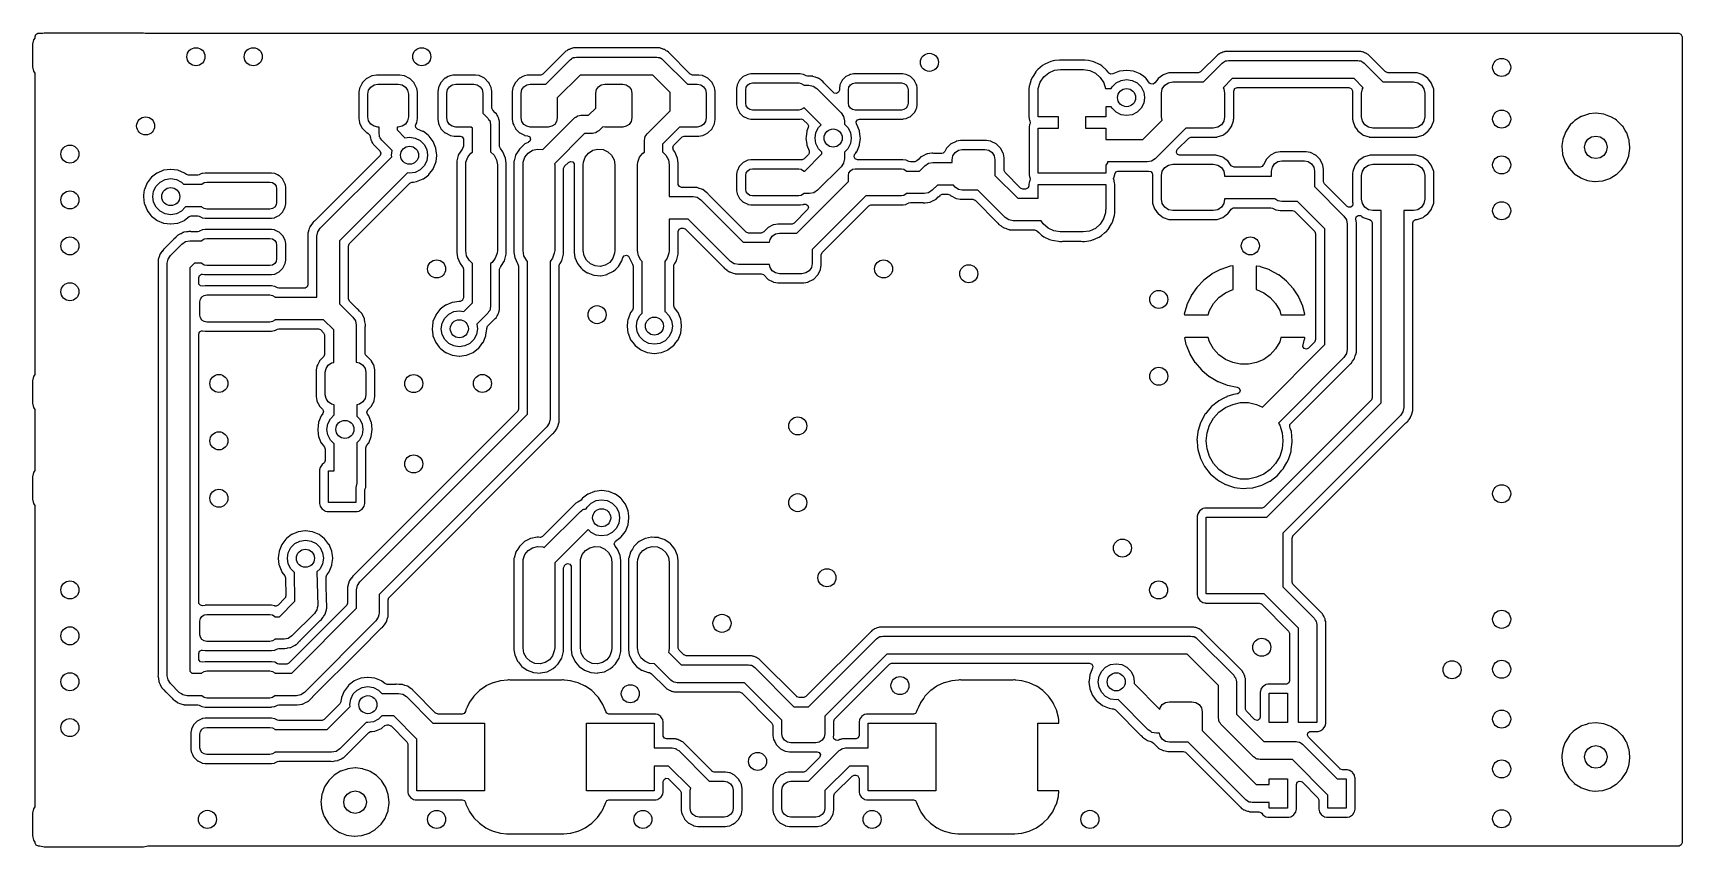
# Model space of a CAD drawing. Extents: x -0.83 to 0.61, y -0.35 to 0.36.
import ezdxf

# ---------------------------------------------------------------- set-up
doc = ezdxf.new("R2010")
doc.units = 0
doc.header["$MEASUREMENT"] = 0
doc.layers.add('BLACK', color=7, linetype='CONTINUOUS')

msp = doc.modelspace()

# ---------------------------------------------------------------- linework, layer by layer
at = {"layer": 'BLACK', "linetype": 'CONTINUOUS'}
for p, q in [((-0.8322, 0.3457), (-0.8315, 0.3495)), ((-0.8322, 0.326), (-0.8322, 0.3457)), ((-0.8315, 0.3495), (-0.8303, 0.3512)), ((-0.8303, 0.3524), (-0.8296, 0.3543)), ((-0.8303, 0.3512), (-0.8303, 0.3524)), ((-0.8296, 0.3543), (-0.8279, 0.3553)), ((-0.8279, 0.3553), (-0.8274, 0.3553)), ((-0.8274, 0.3553), (-0.8237, 0.3553)), ((-0.8237, 0.3553), (-0.8224, 0.3556)), ((-0.8224, 0.3556), (-0.7357, 0.3556)), ((-0.7357, 0.3556), (-0.7344, 0.3553)), ((-0.7344, 0.3553), (0.6038, 0.3553)), ((0.6038, 0.3553), (0.6056, 0.3546)), ((0.6056, 0.3546), (0.6066, 0.3529)), ((0.6066, 0.3529), (0.6067, 0.3524)), ((0.6067, 0.3524), (0.6067, -0.3504)), ((-0.3682, 0.3388), (-0.3873, 0.3198)), ((-0.3848, 0.311), (-0.3635, 0.3323)), ((-0.3674, 0.3397), (-0.3682, 0.3388)), ((-0.3682, 0.3388), (-0.3682, 0.3388)), ((-0.3672, 0.3398), (-0.3674, 0.3397)), ((-0.3664, 0.3401), (-0.3672, 0.3398)), ((-0.366, 0.3404), (-0.3664, 0.3401)), ((-0.3654, 0.3408), (-0.366, 0.3404)), ((-0.3652, 0.341), (-0.3654, 0.3408)), ((-0.3654, 0.3408), (-0.3654, 0.3408)), ((-0.365, 0.3411), (-0.3652, 0.341)), ((-0.3642, 0.3413), (-0.365, 0.3411)), ((-0.365, 0.3411), (-0.365, 0.3411)), ((-0.3638, 0.3415), (-0.3642, 0.3413)), ((-0.3631, 0.3418), (-0.3638, 0.3415)), ((-0.3635, 0.3323), (-0.3624, 0.333)), ((-0.3629, 0.3419), (-0.3631, 0.3418)), ((-0.3623, 0.342), (-0.3629, 0.3419)), ((-0.3624, 0.333), (-0.3614, 0.3339)), ((-0.3619, 0.3421), (-0.3623, 0.342)), ((-0.3614, 0.3422), (-0.3619, 0.3421)), ((-0.3607, 0.3425), (-0.3614, 0.3422)), ((-0.3614, 0.3339), (-0.3609, 0.334)), ((-0.3609, 0.334), (-0.3606, 0.3342)), ((-0.3605, 0.3425), (-0.3607, 0.3425)), ((-0.3607, 0.3425), (-0.3607, 0.3425)), ((-0.3606, 0.3342), (-0.3593, 0.3343)), ((-0.2856, 0.3425), (-0.3605, 0.3425)), ((-0.3593, 0.3343), (-0.358, 0.3346)), ((-0.358, 0.3346), (-0.288, 0.3346)), ((-0.288, 0.3346), (-0.2868, 0.3343)), ((-0.2868, 0.3343), (-0.2854, 0.3342)), ((-0.2853, 0.3425), (-0.2856, 0.3425)), ((-0.2854, 0.3342), (-0.2851, 0.3339)), ((-0.2846, 0.3422), (-0.2853, 0.3425)), ((-0.2853, 0.3425), (-0.2853, 0.3425)), ((-0.2851, 0.3339), (-0.2846, 0.3338)), ((-0.2841, 0.3421), (-0.2846, 0.3422)), ((-0.2846, 0.3338), (-0.2836, 0.333)), ((-0.2837, 0.342), (-0.2841, 0.3421)), ((-0.2831, 0.3419), (-0.2837, 0.342)), ((-0.2836, 0.333), (-0.2825, 0.3323)), ((-0.2829, 0.3418), (-0.2831, 0.3419)), ((-0.2822, 0.3415), (-0.2829, 0.3418)), ((-0.2825, 0.3323), (-0.2612, 0.311)), ((-0.2818, 0.3413), (-0.2822, 0.3415)), ((-0.281, 0.3411), (-0.2818, 0.3413)), ((-0.2808, 0.341), (-0.281, 0.3411)), ((-0.281, 0.3411), (-0.281, 0.3411)), ((-0.2806, 0.3408), (-0.2808, 0.341)), ((-0.28, 0.3404), (-0.2806, 0.3408)), ((-0.2806, 0.3408), (-0.2806, 0.3408)), ((-0.2796, 0.3401), (-0.28, 0.3404)), ((-0.2789, 0.3398), (-0.2796, 0.3401)), ((-0.2787, 0.3397), (-0.2789, 0.3398)), ((-0.2778, 0.3388), (-0.2787, 0.3397)), ((-0.2588, 0.3198), (-0.2778, 0.3388)), ((-0.2778, 0.3388), (-0.2778, 0.3388)), ((0.058, 0.3312), (0.056, 0.3307)), ((0.0581, 0.3313), (0.058, 0.3312)), ((0.058, 0.3312), (0.058, 0.3312)), ((0.0595, 0.3315), (0.0581, 0.3313)), ((0.0636, 0.332), (0.0595, 0.3315)), ((0.0637, 0.332), (0.0636, 0.332)), ((0.0636, 0.332), (0.0636, 0.332)), ((0.0638, 0.332), (0.0637, 0.332)), ((0.0651, 0.332), (0.0638, 0.332)), ((0.0638, 0.332), (0.0638, 0.332)), ((0.0659, 0.332), (0.0651, 0.332)), ((0.0661, 0.332), (0.0659, 0.332)), ((0.0662, 0.3319), (0.0661, 0.332)), ((0.0661, 0.332), (0.0661, 0.332)), ((0.0664, 0.3319), (0.0662, 0.3319)), ((0.0669, 0.3319), (0.0664, 0.3319)), ((0.0821, 0.3319), (0.0669, 0.3319)), ((0.0825, 0.3319), (0.0821, 0.3319)), ((0.0832, 0.332), (0.0825, 0.3319)), ((0.0832, 0.332), (0.0832, 0.332)), ((0.0834, 0.332), (0.0832, 0.332)), ((0.0835, 0.332), (0.0834, 0.332)), ((0.0848, 0.332), (0.0835, 0.332)), ((0.0835, 0.332), (0.0835, 0.332)), ((0.0856, 0.332), (0.0848, 0.332)), ((0.0857, 0.332), (0.0856, 0.332)), ((0.0889, 0.3315), (0.0857, 0.332)), ((0.0857, 0.332), (0.0857, 0.332)), ((0.0912, 0.3311), (0.0889, 0.3315)), ((0.0934, 0.3304), (0.0912, 0.3311)), ((0.2015, 0.3366), (0.1866, 0.3217)), ((0.2024, 0.3371), (0.2015, 0.3366)), ((0.2028, 0.3374), (0.2024, 0.3371)), ((0.203, 0.3375), (0.2028, 0.3374)), ((0.2037, 0.338), (0.203, 0.3375)), ((0.2046, 0.3383), (0.2037, 0.338)), ((0.2051, 0.3384), (0.2046, 0.3383)), ((0.2058, 0.3388), (0.2051, 0.3384)), ((0.206, 0.3389), (0.2058, 0.3388)), ((0.207, 0.3391), (0.206, 0.3389)), ((0.2074, 0.3392), (0.207, 0.3391)), ((0.2078, 0.3393), (0.2074, 0.3392)), ((0.2082, 0.3394), (0.2078, 0.3393)), ((0.2079, 0.3309), (0.2083, 0.3312)), ((0.2084, 0.3395), (0.2082, 0.3394)), ((0.2082, 0.3394), (0.2082, 0.3394)), ((0.2083, 0.3312), (0.2096, 0.3313)), ((0.2097, 0.3395), (0.2084, 0.3395)), ((0.2096, 0.3313), (0.2109, 0.3316)), ((0.3262, 0.3395), (0.2097, 0.3395)), ((0.2097, 0.3395), (0.2097, 0.3395)), ((0.2109, 0.3316), (0.3237, 0.3316)), ((0.3237, 0.3316), (0.325, 0.3313)), ((0.325, 0.3313), (0.3263, 0.3312)), ((0.3264, 0.3394), (0.3262, 0.3395)), ((0.3263, 0.3312), (0.3267, 0.3309)), ((0.3272, 0.3392), (0.3264, 0.3394)), ((0.3264, 0.3394), (0.3264, 0.3394)), ((0.3277, 0.3391), (0.3272, 0.3392)), ((0.328, 0.339), (0.3277, 0.3391)), ((0.3287, 0.3389), (0.328, 0.339)), ((0.3289, 0.3388), (0.3287, 0.3389)), ((0.3296, 0.3384), (0.3289, 0.3388)), ((0.33, 0.3383), (0.3296, 0.3384)), ((0.3308, 0.338), (0.33, 0.3383)), ((0.331, 0.338), (0.3308, 0.338)), ((0.3308, 0.338), (0.3308, 0.338)), ((0.3312, 0.3378), (0.331, 0.338)), ((0.3318, 0.3374), (0.3312, 0.3378)), ((0.3312, 0.3378), (0.3312, 0.3378)), ((0.3322, 0.3371), (0.3318, 0.3374)), ((0.3329, 0.3368), (0.3322, 0.3371)), ((0.3331, 0.3366), (0.3329, 0.3368)), ((0.334, 0.3358), (0.3331, 0.3366)), ((0.348, 0.3217), (0.334, 0.3358)), ((0.334, 0.3358), (0.334, 0.3358)), ((-0.8315, 0.3223), (-0.8322, 0.326)), ((-0.8303, 0.3205), (-0.8315, 0.3223)), ((-0.8303, 0.0579), (-0.8303, 0.3205)), ((-0.5366, 0.3182), (-0.5409, 0.316)), ((-0.5364, 0.3183), (-0.5366, 0.3182)), ((-0.5366, 0.3182), (-0.5366, 0.3182)), ((-0.5362, 0.3183), (-0.5364, 0.3183)), ((-0.5326, 0.3189), (-0.5362, 0.3183)), ((-0.5362, 0.3183), (-0.5362, 0.3183)), ((-0.5325, 0.3189), (-0.5326, 0.3189)), ((-0.5121, 0.3189), (-0.5325, 0.3189)), ((-0.512, 0.3189), (-0.5121, 0.3189)), ((-0.5084, 0.3183), (-0.512, 0.3189)), ((-0.5082, 0.3183), (-0.5084, 0.3183)), ((-0.5084, 0.3183), (-0.5084, 0.3183)), ((-0.508, 0.3182), (-0.5082, 0.3183)), ((-0.5037, 0.316), (-0.508, 0.3182)), ((-0.508, 0.3182), (-0.508, 0.3182)), ((-0.4699, 0.3175), (-0.4724, 0.3162)), ((-0.4682, 0.3183), (-0.4699, 0.3175)), ((-0.4659, 0.3187), (-0.4682, 0.3183)), ((-0.4646, 0.3189), (-0.4659, 0.3187)), ((-0.4645, 0.3189), (-0.4646, 0.3189)), ((-0.4646, 0.3189), (-0.4646, 0.3189)), ((-0.4554, 0.3189), (-0.4645, 0.3189)), ((-0.4464, 0.3189), (-0.4554, 0.3189)), ((-0.4463, 0.3189), (-0.4464, 0.3189)), ((-0.4462, 0.3189), (-0.4463, 0.3189)), ((-0.4428, 0.3184), (-0.4462, 0.3189)), ((-0.4426, 0.3183), (-0.4428, 0.3184)), ((-0.4428, 0.3184), (-0.4428, 0.3184)), ((-0.4424, 0.3182), (-0.4426, 0.3183)), ((-0.4383, 0.3162), (-0.4424, 0.3182)), ((-0.4424, 0.3182), (-0.4424, 0.3182)), ((-0.4049, 0.3175), (-0.4075, 0.3162)), ((-0.4032, 0.3183), (-0.4049, 0.3175)), ((-0.4009, 0.3187), (-0.4032, 0.3183)), ((-0.3997, 0.3189), (-0.4009, 0.3187)), ((-0.3995, 0.3189), (-0.3997, 0.3189)), ((-0.3997, 0.3189), (-0.3997, 0.3189)), ((-0.3986, 0.3189), (-0.3995, 0.3189)), ((-0.3893, 0.3189), (-0.3986, 0.3189)), ((-0.3891, 0.3189), (-0.3893, 0.3189)), ((-0.3873, 0.3198), (-0.3891, 0.3189)), ((-0.3547, 0.3189), (-0.3747, 0.2989)), ((-0.2913, 0.3189), (-0.3547, 0.3189)), ((-0.2761, 0.3037), (-0.2913, 0.3189)), ((-0.2586, 0.3196), (-0.2588, 0.3198)), ((-0.2567, 0.3189), (-0.2586, 0.3196)), ((-0.2514, 0.3189), (-0.2567, 0.3189)), ((-0.2513, 0.3189), (-0.2514, 0.3189)), ((-0.2479, 0.3184), (-0.2513, 0.3189)), ((-0.2477, 0.3183), (-0.2479, 0.3184)), ((-0.2479, 0.3184), (-0.2479, 0.3184)), ((-0.2475, 0.3182), (-0.2477, 0.3183)), ((-0.2435, 0.3162), (-0.2475, 0.3182)), ((-0.2475, 0.3182), (-0.2475, 0.3182)), ((-0.2127, 0.3173), (-0.2156, 0.3144)), ((-0.2126, 0.3175), (-0.2127, 0.3173)), ((-0.2127, 0.3173), (-0.2127, 0.3173)), ((-0.2097, 0.3189), (-0.2126, 0.3175)), ((-0.2086, 0.3194), (-0.2097, 0.3189)), ((-0.2084, 0.3195), (-0.2086, 0.3194)), ((-0.2086, 0.3194), (-0.2086, 0.3194)), ((-0.2082, 0.3195), (-0.2084, 0.3195)), ((-0.2058, 0.3199), (-0.2082, 0.3195)), ((-0.2082, 0.3195), (-0.2082, 0.3195)), ((-0.2057, 0.3199), (-0.2058, 0.3199)), ((-0.1627, 0.3199), (-0.2057, 0.3199)), ((-0.1601, 0.3195), (-0.1627, 0.3199)), ((-0.1599, 0.3194), (-0.1601, 0.3195)), ((-0.1576, 0.3183), (-0.1599, 0.3194)), ((-0.1599, 0.3194), (-0.1599, 0.3194)), ((-0.1564, 0.318), (-0.1576, 0.3183)), ((-0.155, 0.3179), (-0.1564, 0.318)), ((-0.1549, 0.3179), (-0.155, 0.3179)), ((-0.1548, 0.3179), (-0.1549, 0.3179)), ((-0.1527, 0.3179), (-0.1548, 0.3179)), ((-0.1524, 0.3179), (-0.1527, 0.3179)), ((-0.1522, 0.3179), (-0.1524, 0.3179)), ((-0.1521, 0.3178), (-0.1522, 0.3179)), ((-0.1518, 0.3178), (-0.1521, 0.3178)), ((-0.1521, 0.3178), (-0.1521, 0.3178)), ((-0.1516, 0.3177), (-0.1518, 0.3178)), ((-0.1496, 0.317), (-0.1516, 0.3177)), ((-0.1516, 0.3177), (-0.1516, 0.3177)), ((-0.1495, 0.317), (-0.1496, 0.317)), ((-0.1473, 0.3163), (-0.1495, 0.317)), ((-0.1232, 0.3173), (-0.1261, 0.3144)), ((-0.123, 0.3175), (-0.1232, 0.3173)), ((-0.1232, 0.3173), (-0.1232, 0.3173)), ((-0.1201, 0.3189), (-0.123, 0.3175)), ((-0.1191, 0.3194), (-0.1201, 0.3189)), ((-0.1189, 0.3195), (-0.1191, 0.3194)), ((-0.1191, 0.3194), (-0.1191, 0.3194)), ((-0.1186, 0.3195), (-0.1189, 0.3195)), ((-0.1163, 0.3199), (-0.1186, 0.3195)), ((-0.1186, 0.3195), (-0.1186, 0.3195)), ((-0.1162, 0.3199), (-0.1163, 0.3199)), ((-0.0732, 0.3199), (-0.1162, 0.3199)), ((-0.0705, 0.3195), (-0.0732, 0.3199)), ((-0.0703, 0.3194), (-0.0705, 0.3195)), ((-0.067, 0.3178), (-0.0703, 0.3194)), ((-0.0703, 0.3194), (-0.0703, 0.3194)), ((-0.0664, 0.3175), (-0.067, 0.3178)), ((-0.0662, 0.3173), (-0.0664, 0.3175)), ((-0.0633, 0.3144), (-0.0662, 0.3173)), ((-0.0662, 0.3173), (-0.0662, 0.3173)), ((0.0398, 0.3172), (0.0388, 0.3151)), ((0.041, 0.3189), (0.0398, 0.3172)), ((0.0429, 0.3218), (0.041, 0.3189)), ((0.0445, 0.3236), (0.0429, 0.3219)), ((0.0429, 0.3219), (0.0429, 0.3218)), ((0.0429, 0.3218), (0.0429, 0.3218)), ((0.0487, 0.3271), (0.0445, 0.3236)), ((0.0445, 0.3236), (0.0445, 0.3236)), ((0.0467, 0.3126), (0.0498, 0.3173)), ((0.0488, 0.3272), (0.0487, 0.3271)), ((0.0487, 0.3271), (0.0487, 0.3271)), ((0.0507, 0.3284), (0.0488, 0.3272)), ((0.0498, 0.3173), (0.0541, 0.3209)), ((0.0559, 0.3307), (0.0507, 0.3284)), ((0.0541, 0.3209), (0.0592, 0.3231)), ((0.056, 0.3307), (0.0559, 0.3307)), ((0.0592, 0.3231), (0.0645, 0.3238)), ((0.0645, 0.3238), (0.0645, 0.3238)), ((0.0645, 0.3238), (0.0842, 0.3238)), ((0.0842, 0.3238), (0.0842, 0.3238)), ((0.0842, 0.3238), (0.0844, 0.3238)), ((0.0844, 0.3238), (0.0899, 0.323)), ((0.0899, 0.323), (0.095, 0.3206)), ((0.0985, 0.328), (0.0934, 0.3304)), ((0.095, 0.3206), (0.0991, 0.3169)), ((0.0986, 0.328), (0.0985, 0.328)), ((0.1003, 0.3268), (0.0986, 0.328)), ((0.0991, 0.3169), (0.1021, 0.3122)), ((0.1004, 0.3268), (0.1003, 0.3268)), ((0.1003, 0.3268), (0.1003, 0.3268)), ((0.1046, 0.3231), (0.1004, 0.3268)), ((0.1061, 0.3213), (0.1046, 0.3231)), ((0.1062, 0.3212), (0.1061, 0.3213)), ((0.1064, 0.3209), (0.1062, 0.3212)), ((0.1062, 0.3212), (0.1062, 0.3212)), ((0.1066, 0.3206), (0.1064, 0.3209)), ((0.1083, 0.3196), (0.1066, 0.3206)), ((0.1101, 0.3199), (0.1083, 0.3196)), ((0.1159, 0.3222), (0.1101, 0.3199)), ((0.1101, 0.3199), (0.1101, 0.3199)), ((0.1161, 0.3223), (0.1159, 0.3222)), ((0.1219, 0.323), (0.1161, 0.3223)), ((0.1161, 0.3223), (0.1161, 0.3223)), ((0.122, 0.3231), (0.1219, 0.323)), ((0.1222, 0.323), (0.122, 0.3231)), ((0.128, 0.3223), (0.1222, 0.323)), ((0.1282, 0.3222), (0.128, 0.3223)), ((0.128, 0.3223), (0.128, 0.3223)), ((0.134, 0.3199), (0.1282, 0.3222)), ((0.1341, 0.3197), (0.134, 0.3199)), ((0.1371, 0.3175), (0.1341, 0.3197)), ((0.1341, 0.3197), (0.1341, 0.3197)), ((0.1389, 0.3161), (0.1371, 0.3175)), ((0.1516, 0.3173), (0.1496, 0.3158)), ((0.1537, 0.3189), (0.1516, 0.3173)), ((0.1539, 0.319), (0.1537, 0.3189)), ((0.1537, 0.3189), (0.1537, 0.3189)), ((0.1589, 0.3208), (0.1539, 0.319)), ((0.1591, 0.3208), (0.1589, 0.3208)), ((0.1601, 0.3209), (0.1591, 0.3208)), ((0.1591, 0.3208), (0.1591, 0.3208)), ((0.1602, 0.3209), (0.1601, 0.3209)), ((0.1601, 0.3209), (0.1601, 0.3209)), ((0.1846, 0.3209), (0.1602, 0.3209)), ((0.1848, 0.3209), (0.1846, 0.3209)), ((0.1866, 0.3217), (0.1848, 0.3209)), ((0.189, 0.313), (0.2054, 0.3293)), ((0.2054, 0.3293), (0.2065, 0.33)), ((0.2065, 0.33), (0.2075, 0.3308)), ((0.2075, 0.3308), (0.2079, 0.3309)), ((0.3267, 0.3309), (0.3272, 0.3308)), ((0.3272, 0.3308), (0.3282, 0.33)), ((0.3282, 0.33), (0.3293, 0.3293)), ((0.3293, 0.3293), (0.3456, 0.313)), ((0.3482, 0.3216), (0.348, 0.3217)), ((0.3501, 0.3209), (0.3482, 0.3216)), ((0.3745, 0.3209), (0.3501, 0.3209)), ((0.3755, 0.3208), (0.3745, 0.3209)), ((0.3745, 0.3209), (0.3745, 0.3209)), ((0.3745, 0.3209), (0.3745, 0.3209)), ((0.3757, 0.3208), (0.3755, 0.3208)), ((0.3755, 0.3208), (0.3755, 0.3208)), ((0.3808, 0.319), (0.3757, 0.3208)), ((0.3809, 0.3189), (0.3808, 0.319)), ((0.383, 0.3173), (0.3809, 0.3189)), ((0.3809, 0.3189), (0.3809, 0.3189)), ((0.385, 0.3158), (0.383, 0.3173)), ((-0.5478, 0.3043), (-0.5479, 0.3035)), ((-0.5479, 0.3035), (-0.5479, 0.2812)), ((-0.5473, 0.3072), (-0.5478, 0.3043)), ((-0.5471, 0.3079), (-0.5473, 0.3074)), ((-0.5473, 0.3074), (-0.5473, 0.3072)), ((-0.5473, 0.3072), (-0.5473, 0.3072)), ((-0.545, 0.3119), (-0.5471, 0.3079)), ((-0.5449, 0.3121), (-0.545, 0.3119)), ((-0.545, 0.3119), (-0.545, 0.3119)), ((-0.5412, 0.3159), (-0.5449, 0.3121)), ((-0.5409, 0.316), (-0.5412, 0.3159)), ((-0.5409, 0.316), (-0.5409, 0.316)), ((-0.54, 0.3022), (-0.5394, 0.3056)), ((-0.54, 0.2825), (-0.54, 0.3022)), ((-0.5394, 0.3056), (-0.5374, 0.3084)), ((-0.5374, 0.3084), (-0.5346, 0.3104)), ((-0.5346, 0.3104), (-0.5312, 0.311)), ((-0.5312, 0.311), (-0.5135, 0.311)), ((-0.5135, 0.311), (-0.5101, 0.3104)), ((-0.5101, 0.3104), (-0.5072, 0.3084)), ((-0.5072, 0.3084), (-0.5053, 0.3056)), ((-0.5053, 0.3056), (-0.5046, 0.3022)), ((-0.5046, 0.3022), (-0.5046, 0.2825)), ((-0.5035, 0.3159), (-0.5037, 0.316)), ((-0.5037, 0.316), (-0.5037, 0.316)), ((-0.4997, 0.3121), (-0.5035, 0.3159)), ((-0.4996, 0.3119), (-0.4997, 0.3121)), ((-0.4976, 0.3079), (-0.4996, 0.3119)), ((-0.4996, 0.3119), (-0.4996, 0.3119)), ((-0.4973, 0.3074), (-0.4976, 0.3079)), ((-0.4973, 0.3072), (-0.4973, 0.3074)), ((-0.4968, 0.3043), (-0.4973, 0.3072)), ((-0.4973, 0.3072), (-0.4973, 0.3072)), ((-0.4967, 0.3035), (-0.4968, 0.3043)), ((-0.4967, 0.2812), (-0.4967, 0.3035)), ((-0.4785, 0.3079), (-0.479, 0.3045)), ((-0.479, 0.3045), (-0.479, 0.3044)), ((-0.479, 0.3044), (-0.479, 0.2803)), ((-0.4782, 0.3087), (-0.4785, 0.3081)), ((-0.4785, 0.3081), (-0.4785, 0.3079)), ((-0.4785, 0.3079), (-0.4785, 0.3079)), ((-0.4763, 0.3123), (-0.4782, 0.3087)), ((-0.4762, 0.3125), (-0.4763, 0.3123)), ((-0.4763, 0.3123), (-0.4763, 0.3123)), ((-0.4727, 0.3161), (-0.4762, 0.3125)), ((-0.4724, 0.3162), (-0.4727, 0.3161)), ((-0.4724, 0.3162), (-0.4724, 0.3162)), ((-0.4711, 0.3032), (-0.4705, 0.3062)), ((-0.4711, 0.2815), (-0.4711, 0.3032)), ((-0.4705, 0.3062), (-0.4688, 0.3087)), ((-0.4688, 0.3087), (-0.4663, 0.3104)), ((-0.4663, 0.3104), (-0.4633, 0.311)), ((-0.4633, 0.311), (-0.4475, 0.311)), ((-0.4475, 0.311), (-0.4445, 0.3104)), ((-0.4445, 0.3104), (-0.442, 0.3087)), ((-0.442, 0.3087), (-0.4402, 0.3062)), ((-0.4402, 0.3062), (-0.4396, 0.3032)), ((-0.4396, 0.3032), (-0.4396, 0.2857)), ((-0.4381, 0.3161), (-0.4383, 0.3162)), ((-0.4383, 0.3162), (-0.4383, 0.3162)), ((-0.4346, 0.3125), (-0.4381, 0.3161)), ((-0.4345, 0.3123), (-0.4346, 0.3125)), ((-0.4338, 0.311), (-0.4345, 0.3123)), ((-0.4345, 0.3123), (-0.4345, 0.3123)), ((-0.4323, 0.3081), (-0.4338, 0.311)), ((-0.4321, 0.3064), (-0.4323, 0.3081)), ((-0.4318, 0.3048), (-0.4321, 0.3064)), ((-0.4318, 0.3044), (-0.4318, 0.3048)), ((-0.4318, 0.3043), (-0.4318, 0.3044)), ((-0.4318, 0.2902), (-0.4318, 0.3043)), ((-0.4135, 0.3079), (-0.4141, 0.3045)), ((-0.4141, 0.3045), (-0.4141, 0.3044)), ((-0.4141, 0.3044), (-0.4141, 0.2803)), ((-0.4132, 0.3087), (-0.4135, 0.3081)), ((-0.4135, 0.3081), (-0.4135, 0.3079)), ((-0.4135, 0.3079), (-0.4135, 0.3079)), ((-0.4113, 0.3123), (-0.4132, 0.3087)), ((-0.4112, 0.3125), (-0.4113, 0.3123)), ((-0.4113, 0.3123), (-0.4113, 0.3123)), ((-0.4077, 0.3161), (-0.4112, 0.3125)), ((-0.4075, 0.3162), (-0.4077, 0.3161)), ((-0.4075, 0.3162), (-0.4075, 0.3162)), ((-0.4062, 0.3032), (-0.4056, 0.3062)), ((-0.4062, 0.2815), (-0.4062, 0.3032)), ((-0.4056, 0.3062), (-0.4039, 0.3087)), ((-0.4039, 0.3087), (-0.4013, 0.3104)), ((-0.4013, 0.3104), (-0.3983, 0.311)), ((-0.3983, 0.311), (-0.3848, 0.311)), ((-0.3412, 0.3032), (-0.3406, 0.3062)), ((-0.3412, 0.2899), (-0.3412, 0.3032)), ((-0.3406, 0.3062), (-0.3389, 0.3087)), ((-0.3389, 0.3087), (-0.3364, 0.3104)), ((-0.3364, 0.3104), (-0.3333, 0.311)), ((-0.3333, 0.311), (-0.3176, 0.311)), ((-0.3176, 0.311), (-0.3146, 0.3104)), ((-0.3146, 0.3104), (-0.312, 0.3087)), ((-0.312, 0.3087), (-0.3103, 0.3062)), ((-0.3103, 0.3062), (-0.3097, 0.3032)), ((-0.3097, 0.3032), (-0.3097, 0.2815)), ((-0.2763, 0.3032), (-0.2761, 0.3037)), ((-0.2763, 0.2877), (-0.2763, 0.3032)), ((-0.2612, 0.311), (-0.2526, 0.311)), ((-0.2526, 0.311), (-0.2496, 0.3104)), ((-0.2496, 0.3104), (-0.2471, 0.3087)), ((-0.2471, 0.3087), (-0.2454, 0.3062)), ((-0.2454, 0.3062), (-0.2448, 0.3032)), ((-0.2448, 0.3032), (-0.2448, 0.2815)), ((-0.2433, 0.3161), (-0.2435, 0.3162)), ((-0.2435, 0.3162), (-0.2435, 0.3162)), ((-0.2397, 0.3125), (-0.2433, 0.3161)), ((-0.2396, 0.3123), (-0.2397, 0.3125)), ((-0.2389, 0.311), (-0.2396, 0.3123)), ((-0.2396, 0.3123), (-0.2396, 0.3123)), ((-0.2375, 0.3081), (-0.2389, 0.311)), ((-0.2372, 0.3064), (-0.2375, 0.3081)), ((-0.2369, 0.3048), (-0.2372, 0.3064)), ((-0.2369, 0.3044), (-0.2369, 0.3048)), ((-0.2369, 0.2803), (-0.2369, 0.3044)), ((-0.2178, 0.3101), (-0.2182, 0.3074)), ((-0.2182, 0.3074), (-0.2182, 0.293)), ((-0.2177, 0.3103), (-0.2178, 0.3101)), ((-0.2159, 0.314), (-0.2177, 0.3103)), ((-0.2158, 0.3142), (-0.2159, 0.314)), ((-0.2156, 0.3144), (-0.2158, 0.3142)), ((-0.2103, 0.3061), (-0.2099, 0.3084)), ((-0.2103, 0.2943), (-0.2103, 0.3061)), ((-0.2099, 0.3084), (-0.2086, 0.3103)), ((-0.2086, 0.3103), (-0.2067, 0.3116)), ((-0.2067, 0.3116), (-0.2044, 0.312)), ((-0.2044, 0.312), (-0.1641, 0.312)), ((-0.1641, 0.312), (-0.1618, 0.3116)), ((-0.1618, 0.3116), (-0.1599, 0.3103)), ((-0.1599, 0.3103), (-0.1597, 0.31)), ((-0.1597, 0.31), (-0.1552, 0.31)), ((-0.1552, 0.31), (-0.1514, 0.3093)), ((-0.1514, 0.3093), (-0.1482, 0.3072)), ((-0.1482, 0.3072), (-0.127, 0.286)), ((-0.1471, 0.3162), (-0.1473, 0.3163)), ((-0.147, 0.3161), (-0.1471, 0.3162)), ((-0.1471, 0.3162), (-0.1471, 0.3162)), ((-0.1471, 0.3162), (-0.1471, 0.3162)), ((-0.1468, 0.3161), (-0.147, 0.3161)), ((-0.147, 0.3161), (-0.147, 0.3161)), ((-0.147, 0.3161), (-0.147, 0.3161)), ((-0.1466, 0.3159), (-0.1468, 0.3161)), ((-0.1449, 0.3147), (-0.1466, 0.3159)), ((-0.1466, 0.3159), (-0.1466, 0.3159)), ((-0.1448, 0.3146), (-0.1449, 0.3147)), ((-0.1443, 0.3142), (-0.1448, 0.3146)), ((-0.1429, 0.3133), (-0.1443, 0.3142)), ((-0.1428, 0.3131), (-0.1429, 0.3133)), ((-0.142, 0.3121), (-0.1428, 0.3131)), ((-0.1428, 0.3131), (-0.1428, 0.3131)), ((-0.1418, 0.3119), (-0.142, 0.3121)), ((-0.1336, 0.3037), (-0.1418, 0.3119)), ((-0.133, 0.3032), (-0.1336, 0.3037)), ((-0.131, 0.3029), (-0.133, 0.3032)), ((-0.1293, 0.3039), (-0.131, 0.3029)), ((-0.1286, 0.3058), (-0.1293, 0.3039)), ((-0.1282, 0.3101), (-0.1286, 0.3074)), ((-0.1286, 0.3074), (-0.1286, 0.3058)), ((-0.1281, 0.3103), (-0.1282, 0.3101)), ((-0.1263, 0.314), (-0.1281, 0.3103)), ((-0.1262, 0.3142), (-0.1263, 0.314)), ((-0.1261, 0.3144), (-0.1262, 0.3142)), ((-0.1207, 0.3061), (-0.1203, 0.3084)), ((-0.1207, 0.2943), (-0.1207, 0.3061)), ((-0.1203, 0.3084), (-0.119, 0.3103)), ((-0.119, 0.3103), (-0.1171, 0.3116)), ((-0.1171, 0.3116), (-0.1148, 0.312)), ((-0.1148, 0.312), (-0.0745, 0.312)), ((-0.0745, 0.312), (-0.0722, 0.3116)), ((-0.0722, 0.3116), (-0.0703, 0.3103)), ((-0.0703, 0.3103), (-0.069, 0.3084)), ((-0.069, 0.3084), (-0.0686, 0.3061)), ((-0.0686, 0.3061), (-0.0686, 0.2943)), ((-0.0631, 0.3142), (-0.0633, 0.3144)), ((-0.0633, 0.3144), (-0.0633, 0.3144)), ((-0.0627, 0.3134), (-0.0631, 0.3142)), ((-0.0615, 0.3109), (-0.0627, 0.3134)), ((-0.0611, 0.3101), (-0.0615, 0.3109)), ((-0.0611, 0.3099), (-0.0611, 0.3101)), ((-0.0608, 0.3081), (-0.0611, 0.3099)), ((-0.0611, 0.3099), (-0.0611, 0.3099)), ((-0.0607, 0.3074), (-0.0608, 0.3081)), ((-0.0607, 0.293), (-0.0607, 0.3074)), ((0.0368, 0.3075), (0.0367, 0.305)), ((0.0367, 0.305), (0.0367, 0.3032)), ((0.0367, 0.3032), (0.0367, 0.3018)), ((0.0369, 0.308), (0.0368, 0.3075)), ((0.0371, 0.3096), (0.0369, 0.308)), ((0.0372, 0.3097), (0.0371, 0.3096)), ((0.0371, 0.3096), (0.0371, 0.3096)), ((0.0378, 0.3119), (0.0372, 0.3097)), ((0.0388, 0.315), (0.0378, 0.3119)), ((0.0388, 0.3151), (0.0388, 0.315)), ((0.0388, 0.315), (0.0388, 0.315)), ((0.0448, 0.2825), (0.0448, 0.3041)), ((0.0448, 0.3041), (0.045, 0.3041)), ((0.045, 0.3073), (0.0467, 0.3126)), ((0.045, 0.3041), (0.045, 0.3073)), ((0.1021, 0.3122), (0.1036, 0.3071)), ((0.1036, 0.3071), (0.1086, 0.3071)), ((0.1086, 0.3071), (0.1093, 0.3085)), ((0.1093, 0.3085), (0.1128, 0.312)), ((0.1128, 0.312), (0.1172, 0.3142)), ((0.1172, 0.3142), (0.122, 0.315)), ((0.122, 0.315), (0.1269, 0.3142)), ((0.1269, 0.3142), (0.1313, 0.312)), ((0.1313, 0.312), (0.1348, 0.3085)), ((0.1348, 0.3085), (0.137, 0.3041)), ((0.137, 0.3041), (0.1378, 0.2992)), ((0.139, 0.3159), (0.1389, 0.3161)), ((0.1421, 0.3119), (0.139, 0.3159)), ((0.1431, 0.3111), (0.1421, 0.3119)), ((0.1451, 0.3109), (0.1431, 0.3111)), ((0.1467, 0.312), (0.1451, 0.3109)), ((0.1484, 0.3142), (0.1467, 0.312)), ((0.1496, 0.3158), (0.1484, 0.3142)), ((0.1524, 0.3032), (0.1532, 0.3069)), ((0.1524, 0.2825), (0.1524, 0.3032)), ((0.1532, 0.3069), (0.1553, 0.3101)), ((0.1553, 0.3101), (0.1585, 0.3122)), ((0.1585, 0.3122), (0.1623, 0.313)), ((0.1623, 0.313), (0.189, 0.313)), ((0.2142, 0.3159), (0.2062, 0.3079)), ((0.2062, 0.3079), (0.2068, 0.3069)), ((0.2068, 0.3069), (0.2076, 0.3032)), ((0.2076, 0.3032), (0.2076, 0.2825)), ((0.3205, 0.3159), (0.2142, 0.3159)), ((0.2155, 0.3048), (0.2161, 0.3066)), ((0.2155, 0.2804), (0.2155, 0.3048)), ((0.2161, 0.3066), (0.2163, 0.3068)), ((0.2163, 0.3068), (0.2166, 0.3071)), ((0.2166, 0.3071), (0.2184, 0.308)), ((0.2184, 0.308), (0.2187, 0.308)), ((0.2187, 0.308), (0.316, 0.308)), ((0.316, 0.308), (0.3179, 0.3073)), ((0.3179, 0.3073), (0.3181, 0.3071)), ((0.3181, 0.3071), (0.3183, 0.3068)), ((0.3183, 0.3068), (0.3192, 0.305)), ((0.3192, 0.305), (0.3192, 0.3048)), ((0.3192, 0.3048), (0.3192, 0.2804)), ((0.3285, 0.3079), (0.3205, 0.3159)), ((0.3271, 0.3032), (0.3278, 0.3069)), ((0.3271, 0.2825), (0.3271, 0.3032)), ((0.3278, 0.3069), (0.3285, 0.3079)), ((0.3456, 0.313), (0.3724, 0.313)), ((0.3724, 0.313), (0.3761, 0.3122)), ((0.3761, 0.3122), (0.3793, 0.3101)), ((0.3793, 0.3101), (0.3815, 0.3069)), ((0.3815, 0.3069), (0.3822, 0.3032)), ((0.3822, 0.3032), (0.3822, 0.2825)), ((0.3852, 0.3157), (0.385, 0.3158)), ((0.388, 0.3119), (0.3852, 0.3157)), ((0.3882, 0.3115), (0.388, 0.3119)), ((0.39, 0.3065), (0.3882, 0.3115)), ((0.3901, 0.3053), (0.39, 0.3065)), ((0.3901, 0.2804), (0.3901, 0.3053)), ((-0.4317, 0.29), (-0.4318, 0.2902)), ((-0.4309, 0.2882), (-0.4317, 0.29)), ((-0.4288, 0.2861), (-0.4309, 0.2882)), ((-0.3747, 0.2989), (-0.3747, 0.2815)), ((-0.3474, 0.2838), (-0.3412, 0.2899)), ((-0.2182, 0.293), (-0.2182, 0.2929)), ((-0.2182, 0.2929), (-0.2178, 0.2905)), ((-0.2178, 0.2905), (-0.2178, 0.2905)), ((-0.2178, 0.2905), (-0.2178, 0.2903)), ((-0.2178, 0.2903), (-0.2158, 0.2862)), ((-0.2099, 0.292), (-0.2103, 0.2943)), ((-0.2086, 0.2901), (-0.2099, 0.292)), ((-0.2067, 0.2888), (-0.2086, 0.2901)), ((-0.2044, 0.2884), (-0.2067, 0.2888)), ((-0.1641, 0.2884), (-0.2044, 0.2884)), ((-0.1618, 0.2888), (-0.1641, 0.2884)), ((-0.1599, 0.2901), (-0.1618, 0.2888)), ((-0.1597, 0.2904), (-0.1599, 0.2901)), ((-0.1593, 0.2904), (-0.1597, 0.2904)), ((-0.1445, 0.2755), (-0.1593, 0.2904)), ((-0.1203, 0.292), (-0.1207, 0.2943)), ((-0.119, 0.2901), (-0.1203, 0.292)), ((-0.1171, 0.2888), (-0.119, 0.2901)), ((-0.1148, 0.2884), (-0.1171, 0.2888)), ((-0.0745, 0.2884), (-0.1148, 0.2884)), ((-0.0722, 0.2888), (-0.0745, 0.2884)), ((-0.0703, 0.2901), (-0.0722, 0.2888)), ((-0.069, 0.292), (-0.0703, 0.2901)), ((-0.0686, 0.2943), (-0.069, 0.292)), ((-0.0631, 0.2862), (-0.0617, 0.289)), ((-0.0617, 0.289), (-0.0612, 0.2901)), ((-0.0612, 0.2901), (-0.0611, 0.2903)), ((-0.0612, 0.2901), (-0.0612, 0.2901)), ((-0.0611, 0.2903), (-0.0607, 0.293)), ((0.0367, 0.3018), (0.0367, 0.3017)), ((0.0367, 0.3017), (0.0367, 0.3016)), ((0.0367, 0.3016), (0.0367, 0.3013)), ((0.0367, 0.3013), (0.0367, 0.2825)), ((0.1086, 0.2913), (0.1038, 0.2913)), ((0.1038, 0.2913), (0.1038, 0.2825)), ((0.1093, 0.29), (0.1086, 0.2913)), ((0.1128, 0.2865), (0.1093, 0.29)), ((0.1348, 0.29), (0.1313, 0.2865)), ((0.137, 0.2943), (0.1348, 0.29)), ((0.1378, 0.2992), (0.137, 0.2943)), ((-0.5479, 0.2812), (-0.5479, 0.2811)), ((-0.5479, 0.2811), (-0.5473, 0.2775)), ((-0.5473, 0.2775), (-0.5473, 0.2775)), ((-0.5473, 0.2775), (-0.5473, 0.2772)), ((-0.5473, 0.2772), (-0.5472, 0.277)), ((-0.5472, 0.277), (-0.5472, 0.277)), ((-0.5472, 0.277), (-0.545, 0.2727)), ((-0.5394, 0.2791), (-0.54, 0.2825)), ((-0.5374, 0.2762), (-0.5394, 0.2791)), ((-0.5346, 0.2743), (-0.5374, 0.2762)), ((-0.5312, 0.2736), (-0.5346, 0.2743)), ((-0.5302, 0.2736), (-0.5312, 0.2736)), ((-0.5302, 0.2677), (-0.5302, 0.2736)), ((-0.5135, 0.2736), (-0.5144, 0.2736)), ((-0.5144, 0.2736), (-0.5144, 0.271)), ((-0.5101, 0.2743), (-0.5135, 0.2736)), ((-0.5072, 0.2762), (-0.5101, 0.2743)), ((-0.5053, 0.2791), (-0.5072, 0.2762)), ((-0.5046, 0.2825), (-0.5053, 0.2791)), ((-0.4984, 0.275), (-0.4981, 0.2757)), ((-0.4981, 0.2731), (-0.4984, 0.275)), ((-0.4981, 0.2757), (-0.4973, 0.2772)), ((-0.4973, 0.2775), (-0.4967, 0.2811)), ((-0.4973, 0.2772), (-0.4973, 0.2775)), ((-0.4973, 0.2775), (-0.4973, 0.2775)), ((-0.4967, 0.2811), (-0.4967, 0.2812)), ((-0.479, 0.2803), (-0.4785, 0.2766)), ((-0.4785, 0.2766), (-0.4777, 0.2751)), ((-0.4777, 0.2751), (-0.4763, 0.2723)), ((-0.4705, 0.2785), (-0.4711, 0.2815)), ((-0.4688, 0.2759), (-0.4705, 0.2785)), ((-0.4663, 0.2742), (-0.4688, 0.2759)), ((-0.4633, 0.2736), (-0.4663, 0.2742)), ((-0.4498, 0.2736), (-0.4633, 0.2736)), ((-0.4487, 0.2725), (-0.4498, 0.2736)), ((-0.4396, 0.2857), (-0.4352, 0.2813)), ((-0.4352, 0.2813), (-0.4346, 0.2802)), ((-0.4346, 0.2802), (-0.4337, 0.2792)), ((-0.4337, 0.2792), (-0.4336, 0.2788)), ((-0.4336, 0.2788), (-0.4334, 0.2784)), ((-0.4334, 0.2784), (-0.4332, 0.2771)), ((-0.4332, 0.2771), (-0.433, 0.2758)), ((-0.433, 0.2758), (-0.433, 0.2519)), ((-0.4279, 0.2852), (-0.4288, 0.2861)), ((-0.4288, 0.2861), (-0.4288, 0.2861)), ((-0.4278, 0.285), (-0.4279, 0.2852)), ((-0.4274, 0.2843), (-0.4278, 0.285)), ((-0.4278, 0.285), (-0.4278, 0.285)), ((-0.4272, 0.2839), (-0.4274, 0.2843)), ((-0.4266, 0.283), (-0.4272, 0.2839)), ((-0.4265, 0.2828), (-0.4266, 0.283)), ((-0.4263, 0.2821), (-0.4265, 0.2828)), ((-0.4261, 0.2816), (-0.4263, 0.2821)), ((-0.4259, 0.2813), (-0.4261, 0.2816)), ((-0.4256, 0.2807), (-0.4259, 0.2813)), ((-0.4256, 0.2805), (-0.4256, 0.2807)), ((-0.4255, 0.2797), (-0.4256, 0.2805)), ((-0.4254, 0.2793), (-0.4255, 0.2797)), ((-0.4251, 0.2786), (-0.4254, 0.2793)), ((-0.4251, 0.2783), (-0.4251, 0.2786)), ((-0.4251, 0.2566), (-0.4251, 0.2783)), ((-0.4141, 0.2803), (-0.4135, 0.2766)), ((-0.4135, 0.2766), (-0.4127, 0.2751)), ((-0.4127, 0.2751), (-0.4113, 0.2723)), ((-0.4056, 0.2785), (-0.4062, 0.2815)), ((-0.4039, 0.2759), (-0.4056, 0.2785)), ((-0.4013, 0.2742), (-0.4039, 0.2759)), ((-0.3983, 0.2736), (-0.4013, 0.2742)), ((-0.3826, 0.2736), (-0.3983, 0.2736)), ((-0.3872, 0.2539), (-0.3597, 0.2815)), ((-0.3795, 0.2742), (-0.3826, 0.2736)), ((-0.377, 0.2759), (-0.3795, 0.2742)), ((-0.3753, 0.2785), (-0.377, 0.2759)), ((-0.3747, 0.2815), (-0.3753, 0.2785)), ((-0.3597, 0.2815), (-0.3586, 0.2822)), ((-0.3586, 0.2822), (-0.3575, 0.283)), ((-0.3575, 0.283), (-0.3571, 0.2831)), ((-0.3571, 0.2831), (-0.3567, 0.2833)), ((-0.3567, 0.2833), (-0.3554, 0.2835)), ((-0.3554, 0.2835), (-0.3541, 0.2838)), ((-0.3541, 0.2838), (-0.3474, 0.2838)), ((-0.3349, 0.2739), (-0.3386, 0.2703)), ((-0.3333, 0.2736), (-0.3349, 0.2739)), ((-0.3176, 0.2736), (-0.3333, 0.2736)), ((-0.3146, 0.2742), (-0.3176, 0.2736)), ((-0.312, 0.2759), (-0.3146, 0.2742)), ((-0.3103, 0.2785), (-0.312, 0.2759)), ((-0.3097, 0.2815), (-0.3103, 0.2785)), ((-0.2964, 0.2676), (-0.2763, 0.2877)), ((-0.2681, 0.2736), (-0.283, 0.2587)), ((-0.2526, 0.2736), (-0.2681, 0.2736)), ((-0.2496, 0.2742), (-0.2526, 0.2736)), ((-0.2471, 0.2759), (-0.2496, 0.2742)), ((-0.2454, 0.2785), (-0.2471, 0.2759)), ((-0.2448, 0.2815), (-0.2454, 0.2785)), ((-0.2396, 0.2723), (-0.2376, 0.2764)), ((-0.2376, 0.2764), (-0.2375, 0.2766)), ((-0.2376, 0.2764), (-0.2376, 0.2764)), ((-0.2375, 0.2766), (-0.2374, 0.2768)), ((-0.2374, 0.2768), (-0.2369, 0.2801)), ((-0.2374, 0.2768), (-0.2374, 0.2768)), ((-0.2369, 0.2801), (-0.2369, 0.2803)), ((-0.2158, 0.2862), (-0.2156, 0.286)), ((-0.2156, 0.286), (-0.2156, 0.286)), ((-0.2156, 0.286), (-0.2127, 0.2831)), ((-0.2127, 0.2831), (-0.2125, 0.2829)), ((-0.2125, 0.2829), (-0.2123, 0.2828)), ((-0.2123, 0.2828), (-0.2086, 0.281)), ((-0.2086, 0.281), (-0.2084, 0.2809)), ((-0.2084, 0.2809), (-0.2057, 0.2805)), ((-0.2057, 0.2805), (-0.1627, 0.2805)), ((-0.1627, 0.2805), (-0.1623, 0.2806)), ((-0.1623, 0.2806), (-0.1604, 0.2802)), ((-0.1604, 0.2802), (-0.1598, 0.2797)), ((-0.1598, 0.2797), (-0.1564, 0.2763)), ((-0.1564, 0.2763), (-0.1556, 0.2745)), ((-0.1556, 0.2745), (-0.1558, 0.2732)), ((-0.1467, 0.2733), (-0.1445, 0.2755)), ((-0.127, 0.286), (-0.127, 0.286)), ((-0.127, 0.286), (-0.1249, 0.2828)), ((-0.1249, 0.2828), (-0.1242, 0.279)), ((-0.1242, 0.279), (-0.1242, 0.2762)), ((-0.1242, 0.2762), (-0.1213, 0.2733)), ((-0.1138, 0.2781), (-0.1128, 0.2798)), ((-0.1135, 0.2761), (-0.1138, 0.2781)), ((-0.1133, 0.2759), (-0.1135, 0.2761)), ((-0.1135, 0.2761), (-0.1135, 0.2761)), ((-0.111, 0.2702), (-0.1133, 0.2759)), ((-0.1128, 0.2798), (-0.111, 0.2805)), ((-0.111, 0.2805), (-0.0732, 0.2805)), ((-0.0732, 0.2805), (-0.0727, 0.2806)), ((-0.0727, 0.2806), (-0.0707, 0.2809)), ((-0.0707, 0.2809), (-0.0707, 0.2809)), ((-0.0707, 0.2809), (-0.0705, 0.2809)), ((-0.0705, 0.2809), (-0.0703, 0.281)), ((-0.0703, 0.281), (-0.0681, 0.2821)), ((-0.0703, 0.281), (-0.0703, 0.281)), ((-0.0681, 0.2821), (-0.0663, 0.2829)), ((-0.0663, 0.2829), (-0.0662, 0.2831)), ((-0.0662, 0.2831), (-0.0633, 0.286)), ((-0.0662, 0.2831), (-0.0662, 0.2831)), ((-0.0633, 0.286), (-0.0631, 0.2862)), ((-0.0633, 0.286), (-0.0633, 0.286)), ((0.0367, 0.2825), (0.0373, 0.2794)), ((0.0373, 0.2757), (0.0369, 0.2734)), ((0.0369, 0.2734), (0.0369, 0.2325)), ((0.0373, 0.2794), (0.0375, 0.2792)), ((0.0375, 0.276), (0.0373, 0.2757)), ((0.0375, 0.2792), (0.0376, 0.2789)), ((0.0376, 0.2762), (0.0375, 0.276)), ((0.0376, 0.2789), (0.0376, 0.2789)), ((0.0376, 0.2789), (0.038, 0.2772)), ((0.038, 0.2772), (0.0376, 0.2762)), ((0.0376, 0.2762), (0.0376, 0.2762)), ((0.0625, 0.2825), (0.0448, 0.2825)), ((0.0625, 0.2726), (0.0625, 0.2825)), ((0.1038, 0.2825), (0.0861, 0.2825)), ((0.0861, 0.2825), (0.0861, 0.2726)), ((0.1172, 0.2842), (0.1128, 0.2865)), ((0.122, 0.2835), (0.1172, 0.2842)), ((0.1269, 0.2842), (0.122, 0.2835)), ((0.1313, 0.2865), (0.1269, 0.2842)), ((0.1361, 0.2628), (0.153, 0.2797)), ((0.153, 0.2797), (0.1524, 0.2825)), ((0.2015, 0.2734), (0.1977, 0.2726)), ((0.2047, 0.2755), (0.2015, 0.2734)), ((0.2068, 0.2787), (0.2047, 0.2755)), ((0.2076, 0.2825), (0.2068, 0.2787)), ((0.212, 0.272), (0.2134, 0.2739)), ((0.2134, 0.2739), (0.2136, 0.2741)), ((0.2134, 0.2739), (0.2134, 0.2739)), ((0.2136, 0.2741), (0.2153, 0.2791)), ((0.2153, 0.2791), (0.2154, 0.2797)), ((0.2154, 0.2803), (0.2155, 0.2804)), ((0.2154, 0.2797), (0.2154, 0.2803)), ((0.2154, 0.2803), (0.2154, 0.2803)), ((0.3192, 0.2804), (0.3192, 0.2803)), ((0.3192, 0.2803), (0.3192, 0.2803)), ((0.3192, 0.2803), (0.3193, 0.2797)), ((0.3193, 0.2797), (0.3193, 0.2791)), ((0.3193, 0.2791), (0.3211, 0.2741)), ((0.3211, 0.2741), (0.3212, 0.2739)), ((0.3212, 0.2739), (0.3212, 0.2739)), ((0.3212, 0.2739), (0.3227, 0.272)), ((0.3278, 0.2787), (0.3271, 0.2825)), ((0.33, 0.2755), (0.3278, 0.2787)), ((0.3332, 0.2734), (0.33, 0.2755)), ((0.3369, 0.2726), (0.3332, 0.2734)), ((0.3761, 0.2734), (0.3724, 0.2726)), ((0.3793, 0.2755), (0.3761, 0.2734)), ((0.3815, 0.2787), (0.3793, 0.2755)), ((0.3822, 0.2825), (0.3815, 0.2787)), ((0.3866, 0.272), (0.3881, 0.2739)), ((0.3881, 0.2739), (0.3882, 0.2741)), ((0.3881, 0.2739), (0.3881, 0.2739)), ((0.3882, 0.2741), (0.39, 0.2791)), ((0.39, 0.2797), (0.3901, 0.2803)), ((0.39, 0.2791), (0.39, 0.2797)), ((0.3901, 0.2803), (0.3901, 0.2804)), ((0.3901, 0.2803), (0.3901, 0.2803)), ((0.5085, 0.2747), (0.5049, 0.2691)), ((0.5092, 0.2754), (0.5085, 0.2747)), ((0.5114, 0.2776), (0.5092, 0.2754)), ((0.5132, 0.2793), (0.5114, 0.2776)), ((0.5188, 0.2828), (0.5132, 0.2793)), ((0.519, 0.2829), (0.5188, 0.2828)), ((0.5232, 0.2843), (0.519, 0.2829)), ((0.519, 0.2829), (0.519, 0.2829)), ((0.5251, 0.2849), (0.5232, 0.2843)), ((0.5253, 0.285), (0.5251, 0.2849)), ((0.5315, 0.2856), (0.5253, 0.285)), ((0.5253, 0.285), (0.5253, 0.285)), ((0.5317, 0.2856), (0.5315, 0.2856)), ((0.5315, 0.2856), (0.5315, 0.2856)), ((0.5319, 0.2856), (0.5317, 0.2856)), ((0.5381, 0.2849), (0.5319, 0.2856)), ((0.5383, 0.2849), (0.5381, 0.2849)), ((0.5381, 0.2849), (0.5381, 0.2849)), ((0.5384, 0.2848), (0.5383, 0.2849)), ((0.5429, 0.2832), (0.5384, 0.2848)), ((0.5384, 0.2848), (0.5384, 0.2848)), ((0.5445, 0.2826), (0.5429, 0.2832)), ((0.5483, 0.2803), (0.5445, 0.2826)), ((0.5495, 0.2795), (0.5483, 0.2803)), ((0.5501, 0.2791), (0.5495, 0.2795)), ((0.5548, 0.2744), (0.5501, 0.2791)), ((0.5549, 0.2742), (0.5548, 0.2744)), ((0.5571, 0.2707), (0.5549, 0.2742)), ((0.5549, 0.2742), (0.5549, 0.2742)), ((-0.545, 0.2727), (-0.545, 0.2727)), ((-0.545, 0.2727), (-0.5449, 0.2725)), ((-0.5449, 0.2725), (-0.5412, 0.2688)), ((-0.5412, 0.2688), (-0.5409, 0.2687)), ((-0.5409, 0.2687), (-0.5409, 0.2687)), ((-0.5409, 0.2687), (-0.5397, 0.268)), ((-0.5397, 0.268), (-0.5383, 0.2666)), ((-0.5383, 0.2666), (-0.5381, 0.2657)), ((-0.5381, 0.2657), (-0.5381, 0.2657)), ((-0.5381, 0.2657), (-0.5381, 0.2655)), ((-0.5381, 0.2655), (-0.5381, 0.2652)), ((-0.5381, 0.2652), (-0.538, 0.265)), ((-0.538, 0.265), (-0.538, 0.265)), ((-0.538, 0.265), (-0.5378, 0.2642)), ((-0.5378, 0.2642), (-0.5377, 0.2638)), ((-0.5377, 0.2638), (-0.5375, 0.2628)), ((-0.5375, 0.2628), (-0.5374, 0.2626)), ((-0.5374, 0.2626), (-0.537, 0.2619)), ((-0.537, 0.2619), (-0.5369, 0.2615)), ((-0.5369, 0.2615), (-0.5366, 0.2608)), ((-0.5366, 0.2608), (-0.5365, 0.2605)), ((-0.5365, 0.2605), (-0.5364, 0.2603)), ((-0.5364, 0.2603), (-0.5364, 0.2603)), ((-0.5364, 0.2603), (-0.5359, 0.2596)), ((-0.5359, 0.2596), (-0.5357, 0.2593)), ((-0.5357, 0.2593), (-0.5355, 0.2588)), ((-0.5299, 0.2664), (-0.5302, 0.2677)), ((-0.5298, 0.2651), (-0.5299, 0.2664)), ((-0.5295, 0.2647), (-0.5298, 0.2651)), ((-0.5294, 0.2643), (-0.5295, 0.2647)), ((-0.5286, 0.2633), (-0.5294, 0.2643)), ((-0.5279, 0.2622), (-0.5286, 0.2633)), ((-0.5187, 0.253), (-0.5279, 0.2622)), ((-0.5144, 0.271), (-0.5076, 0.2641)), ((-0.5076, 0.2641), (-0.5036, 0.2648)), ((-0.5036, 0.2648), (-0.4988, 0.264)), ((-0.4988, 0.264), (-0.4944, 0.2618)), ((-0.4966, 0.2717), (-0.4981, 0.2731)), ((-0.4919, 0.2697), (-0.4966, 0.2717)), ((-0.4944, 0.2618), (-0.4909, 0.2583)), ((-0.4917, 0.2697), (-0.4919, 0.2697)), ((-0.4919, 0.2697), (-0.4919, 0.2697)), ((-0.4915, 0.2696), (-0.4917, 0.2697)), ((-0.4875, 0.2664), (-0.4915, 0.2696)), ((-0.4915, 0.2696), (-0.4915, 0.2696)), ((-0.4868, 0.2659), (-0.4875, 0.2664)), ((-0.4866, 0.2657), (-0.4868, 0.2659)), ((-0.4831, 0.2611), (-0.4866, 0.2657)), ((-0.483, 0.2609), (-0.4831, 0.2611)), ((-0.4831, 0.2611), (-0.4831, 0.2611)), ((-0.4806, 0.2552), (-0.483, 0.2609)), ((-0.4763, 0.2723), (-0.4763, 0.2723)), ((-0.4763, 0.2723), (-0.4762, 0.2721)), ((-0.4762, 0.2721), (-0.4727, 0.2686)), ((-0.4727, 0.2686), (-0.4724, 0.2685)), ((-0.4724, 0.2685), (-0.4724, 0.2685)), ((-0.4724, 0.2685), (-0.4684, 0.2664)), ((-0.4684, 0.2664), (-0.4684, 0.2664)), ((-0.4684, 0.2664), (-0.4682, 0.2663)), ((-0.4682, 0.2663), (-0.468, 0.2663)), ((-0.468, 0.2663), (-0.468, 0.2663)), ((-0.468, 0.2663), (-0.4646, 0.2657)), ((-0.4646, 0.2657), (-0.4645, 0.2657)), ((-0.4645, 0.2657), (-0.4595, 0.2657)), ((-0.4595, 0.2657), (-0.4576, 0.2651)), ((-0.4576, 0.2651), (-0.4566, 0.2633)), ((-0.4566, 0.2633), (-0.4566, 0.2628)), ((-0.4566, 0.2628), (-0.4566, 0.2569)), ((-0.4487, 0.2517), (-0.4487, 0.2725)), ((-0.4113, 0.2723), (-0.4113, 0.2723)), ((-0.4113, 0.2723), (-0.4112, 0.2721)), ((-0.4112, 0.2721), (-0.4077, 0.2686)), ((-0.4077, 0.2686), (-0.4075, 0.2685)), ((-0.4075, 0.2685), (-0.4075, 0.2685)), ((-0.4075, 0.2685), (-0.4034, 0.2664)), ((-0.4034, 0.2664), (-0.4034, 0.2664)), ((-0.4034, 0.2664), (-0.4032, 0.2663)), ((-0.4032, 0.2663), (-0.403, 0.2663)), ((-0.403, 0.2663), (-0.403, 0.2663)), ((-0.403, 0.2663), (-0.4006, 0.2659)), ((-0.4002, 0.2602), (-0.4029, 0.2588)), ((-0.4006, 0.2659), (-0.3988, 0.2649)), ((-0.3997, 0.2604), (-0.4002, 0.2602)), ((-0.3988, 0.2612), (-0.3997, 0.2604)), ((-0.3988, 0.2649), (-0.3981, 0.2631)), ((-0.3981, 0.2631), (-0.3988, 0.2612)), ((-0.3509, 0.268), (-0.3772, 0.2416)), ((-0.3441, 0.268), (-0.3509, 0.268)), ((-0.3428, 0.2683), (-0.3441, 0.268)), ((-0.3415, 0.2685), (-0.3428, 0.2683)), ((-0.3411, 0.2687), (-0.3415, 0.2685)), ((-0.3407, 0.2688), (-0.3411, 0.2687)), ((-0.3397, 0.2696), (-0.3407, 0.2688)), ((-0.3386, 0.2703), (-0.3397, 0.2696)), ((-0.2987, 0.262), (-0.2984, 0.2633)), ((-0.2987, 0.2517), (-0.2987, 0.262)), ((-0.2984, 0.2633), (-0.2983, 0.2646)), ((-0.2983, 0.2646), (-0.298, 0.265)), ((-0.298, 0.265), (-0.2979, 0.2654)), ((-0.2979, 0.2654), (-0.2971, 0.2665)), ((-0.2971, 0.2665), (-0.2964, 0.2676)), ((-0.2732, 0.2574), (-0.2657, 0.2649)), ((-0.2657, 0.2649), (-0.2639, 0.2657)), ((-0.2639, 0.2657), (-0.2636, 0.2657)), ((-0.2636, 0.2657), (-0.2526, 0.2657)), ((-0.2526, 0.2657), (-0.2514, 0.2657)), ((-0.2514, 0.2657), (-0.2513, 0.2657)), ((-0.2513, 0.2657), (-0.2497, 0.266)), ((-0.2513, 0.2657), (-0.2513, 0.2657)), ((-0.2497, 0.266), (-0.2477, 0.2663)), ((-0.2477, 0.2663), (-0.2454, 0.2675)), ((-0.2454, 0.2675), (-0.2435, 0.2685)), ((-0.2435, 0.2685), (-0.2433, 0.2686)), ((-0.2435, 0.2685), (-0.2435, 0.2685)), ((-0.2433, 0.2686), (-0.2397, 0.2721)), ((-0.2397, 0.2721), (-0.2396, 0.2723)), ((-0.2396, 0.2723), (-0.2396, 0.2723)), ((-0.1577, 0.2649), (-0.1578, 0.264)), ((-0.1578, 0.264), (-0.1578, 0.2638)), ((-0.1578, 0.2638), (-0.1571, 0.2583)), ((-0.1571, 0.27), (-0.1577, 0.2649)), ((-0.157, 0.2702), (-0.1571, 0.27)), ((-0.1571, 0.27), (-0.1571, 0.27)), ((-0.1558, 0.2732), (-0.157, 0.2702)), ((-0.1497, 0.264), (-0.149, 0.2689)), ((-0.149, 0.2591), (-0.1497, 0.264)), ((-0.149, 0.2689), (-0.1467, 0.2733)), ((-0.1467, 0.2547), (-0.149, 0.2591)), ((-0.1213, 0.2733), (-0.119, 0.2689)), ((-0.119, 0.2591), (-0.1213, 0.2547)), ((-0.119, 0.2689), (-0.1183, 0.264)), ((-0.1183, 0.264), (-0.119, 0.2591)), ((-0.1109, 0.27), (-0.111, 0.2702)), ((-0.1103, 0.2649), (-0.1109, 0.27)), ((-0.1109, 0.27), (-0.1109, 0.27)), ((-0.1109, 0.2583), (-0.1102, 0.2638)), ((-0.1102, 0.264), (-0.1103, 0.2649)), ((-0.1102, 0.2638), (-0.1102, 0.264)), ((-0.0268, 0.2611), (-0.0311, 0.2589)), ((-0.0266, 0.2612), (-0.0268, 0.2611)), ((-0.0268, 0.2611), (-0.0268, 0.2611)), ((-0.0264, 0.2612), (-0.0266, 0.2612)), ((-0.0228, 0.2618), (-0.0264, 0.2612)), ((-0.0264, 0.2612), (-0.0264, 0.2612)), ((-0.0227, 0.2618), (-0.0228, 0.2618)), ((-0.0003, 0.2618), (-0.0227, 0.2618)), ((-0.0002, 0.2618), (-0.0003, 0.2618)), ((0.0034, 0.2612), (-0.0002, 0.2618)), ((0.0036, 0.2612), (0.0034, 0.2612)), ((0.0034, 0.2612), (0.0034, 0.2612)), ((0.0038, 0.2611), (0.0036, 0.2612)), ((0.0081, 0.2589), (0.0038, 0.2611)), ((0.0038, 0.2611), (0.0038, 0.2611)), ((0.0448, 0.2333), (0.0448, 0.2726)), ((0.0448, 0.2726), (0.0625, 0.2726)), ((0.0861, 0.2726), (0.1038, 0.2726)), ((0.1038, 0.2726), (0.1038, 0.2628)), ((0.1038, 0.2628), (0.1361, 0.2628)), ((0.1737, 0.2726), (0.1471, 0.246)), ((0.1663, 0.254), (0.1762, 0.2639)), ((0.1977, 0.2726), (0.1737, 0.2726)), ((0.1762, 0.2639), (0.178, 0.2647)), ((0.178, 0.2647), (0.1782, 0.2647)), ((0.1782, 0.2647), (0.1998, 0.2647)), ((0.1998, 0.2647), (0.1999, 0.2648)), ((0.1999, 0.2648), (0.1999, 0.2648)), ((0.1999, 0.2648), (0.2009, 0.2648)), ((0.2009, 0.2648), (0.2011, 0.2649)), ((0.2009, 0.2648), (0.2009, 0.2648)), ((0.2011, 0.2649), (0.2061, 0.2666)), ((0.2061, 0.2666), (0.2065, 0.2669)), ((0.2065, 0.2669), (0.2097, 0.2693)), ((0.2097, 0.2693), (0.2104, 0.2698)), ((0.2104, 0.2698), (0.212, 0.272)), ((0.3227, 0.272), (0.3242, 0.2698)), ((0.3242, 0.2698), (0.325, 0.2693)), ((0.325, 0.2693), (0.3281, 0.2669)), ((0.3281, 0.2669), (0.3285, 0.2666)), ((0.3285, 0.2666), (0.3336, 0.2649)), ((0.3336, 0.2649), (0.3337, 0.2648)), ((0.3337, 0.2648), (0.3337, 0.2648)), ((0.3337, 0.2648), (0.3347, 0.2648)), ((0.3347, 0.2648), (0.3347, 0.2648)), ((0.3347, 0.2648), (0.3348, 0.2647)), ((0.3348, 0.2647), (0.3745, 0.2647)), ((0.3724, 0.2726), (0.3369, 0.2726)), ((0.3745, 0.2647), (0.3745, 0.2648)), ((0.3745, 0.2648), (0.3745, 0.2648)), ((0.3745, 0.2648), (0.3755, 0.2648)), ((0.3755, 0.2648), (0.3757, 0.2649)), ((0.3755, 0.2648), (0.3755, 0.2648)), ((0.3757, 0.2649), (0.3808, 0.2666)), ((0.3808, 0.2666), (0.3812, 0.2669)), ((0.3812, 0.2669), (0.3843, 0.2693)), ((0.3843, 0.2693), (0.385, 0.2698)), ((0.385, 0.2698), (0.3866, 0.272)), ((0.5026, 0.2627), (0.5019, 0.2574)), ((0.5027, 0.2631), (0.5026, 0.2629)), ((0.5026, 0.2629), (0.5026, 0.2627)), ((0.5026, 0.2627), (0.5026, 0.2627)), ((0.5043, 0.2675), (0.5027, 0.2631)), ((0.5027, 0.2631), (0.5027, 0.2631)), ((0.5049, 0.2691), (0.5043, 0.2675)), ((0.5217, 0.2559), (0.5224, 0.2597)), ((0.5224, 0.2597), (0.5245, 0.2629)), ((0.5245, 0.2629), (0.5277, 0.265)), ((0.5277, 0.265), (0.5315, 0.2657)), ((0.5315, 0.2657), (0.5353, 0.265)), ((0.5353, 0.265), (0.5385, 0.2629)), ((0.5385, 0.2629), (0.5406, 0.2597)), ((0.5406, 0.2597), (0.5413, 0.2559)), ((0.5583, 0.2688), (0.5571, 0.2707)), ((0.5584, 0.2686), (0.5583, 0.2688)), ((0.5604, 0.2627), (0.5584, 0.2686)), ((0.5584, 0.2686), (0.5584, 0.2686)), ((0.5605, 0.2625), (0.5604, 0.2627)), ((0.5605, 0.2623), (0.5605, 0.2625)), ((0.5606, 0.2612), (0.5605, 0.2623)), ((0.5605, 0.2623), (0.5605, 0.2623)), ((0.5612, 0.2559), (0.5606, 0.2612)), ((-0.5296, 0.2485), (-0.5863, 0.1918)), ((-0.5816, 0.1854), (-0.5192, 0.2477)), ((-0.5355, 0.2588), (-0.5352, 0.2583)), ((-0.5352, 0.2583), (-0.5343, 0.2574)), ((-0.5343, 0.2574), (-0.5343, 0.2574)), ((-0.5343, 0.2574), (-0.5296, 0.2527)), ((-0.5296, 0.2527), (-0.5287, 0.2508)), ((-0.5292, 0.2489), (-0.5296, 0.2485)), ((-0.5287, 0.2508), (-0.5292, 0.2489)), ((-0.5194, 0.249), (-0.5187, 0.253)), ((-0.5192, 0.2477), (-0.5194, 0.249)), ((-0.4909, 0.2583), (-0.4886, 0.2539)), ((-0.4886, 0.2539), (-0.4879, 0.249)), ((-0.4879, 0.249), (-0.4886, 0.2442)), ((-0.4806, 0.255), (-0.4806, 0.2552)), ((-0.48, 0.2507), (-0.4806, 0.255)), ((-0.4806, 0.255), (-0.4806, 0.255)), ((-0.4805, 0.2434), (-0.4798, 0.2488)), ((-0.4798, 0.249), (-0.48, 0.2507)), ((-0.4798, 0.2488), (-0.4798, 0.249)), ((-0.4611, 0.2487), (-0.4624, 0.244)), ((-0.4608, 0.2495), (-0.4611, 0.2487)), ((-0.4594, 0.2518), (-0.4608, 0.2495)), ((-0.4578, 0.2544), (-0.4594, 0.2518)), ((-0.4577, 0.2546), (-0.4578, 0.2544)), ((-0.4578, 0.2544), (-0.4578, 0.2544)), ((-0.4575, 0.2547), (-0.4577, 0.2546)), ((-0.4573, 0.255), (-0.4575, 0.2547)), ((-0.4566, 0.2569), (-0.4573, 0.255)), ((-0.4544, 0.243), (-0.4529, 0.2473)), ((-0.4529, 0.2473), (-0.4501, 0.2508)), ((-0.4501, 0.2508), (-0.4487, 0.2517)), ((-0.433, 0.2519), (-0.4299, 0.2491)), ((-0.4299, 0.2491), (-0.4278, 0.2451)), ((-0.4278, 0.2451), (-0.427, 0.2406)), ((-0.4244, 0.2548), (-0.4251, 0.2566)), ((-0.4221, 0.252), (-0.4244, 0.2548)), ((-0.4198, 0.2465), (-0.4221, 0.252)), ((-0.4192, 0.2421), (-0.4198, 0.2465)), ((-0.4111, 0.2487), (-0.4124, 0.244)), ((-0.4108, 0.2495), (-0.4111, 0.2487)), ((-0.4094, 0.2518), (-0.4108, 0.2495)), ((-0.4078, 0.2544), (-0.4094, 0.2518)), ((-0.4077, 0.2546), (-0.4078, 0.2544)), ((-0.4078, 0.2544), (-0.4078, 0.2544)), ((-0.4075, 0.2547), (-0.4077, 0.2546)), ((-0.4041, 0.2578), (-0.4075, 0.2547)), ((-0.4075, 0.2547), (-0.4075, 0.2547)), ((-0.4044, 0.243), (-0.4029, 0.2473)), ((-0.4033, 0.2586), (-0.4041, 0.2578)), ((-0.4029, 0.2588), (-0.4033, 0.2586)), ((-0.4029, 0.2473), (-0.4001, 0.2508)), ((-0.4001, 0.2508), (-0.3963, 0.2533)), ((-0.3963, 0.2533), (-0.3919, 0.2544)), ((-0.3919, 0.2544), (-0.3874, 0.254)), ((-0.3874, 0.254), (-0.3872, 0.2539)), ((-0.3518, 0.243), (-0.3503, 0.2473)), ((-0.3503, 0.2473), (-0.3475, 0.2508)), ((-0.3475, 0.2508), (-0.3437, 0.2533)), ((-0.3437, 0.2533), (-0.3393, 0.2544)), ((-0.3393, 0.2544), (-0.3348, 0.254)), ((-0.3348, 0.254), (-0.3307, 0.2521)), ((-0.3307, 0.2521), (-0.3274, 0.2491)), ((-0.3274, 0.2491), (-0.3252, 0.2451)), ((-0.3252, 0.2451), (-0.3245, 0.2406)), ((-0.3044, 0.243), (-0.3029, 0.2473)), ((-0.3029, 0.2473), (-0.3001, 0.2508)), ((-0.3001, 0.2508), (-0.2987, 0.2517)), ((-0.283, 0.2587), (-0.283, 0.2519)), ((-0.283, 0.2519), (-0.2799, 0.2491)), ((-0.2799, 0.2491), (-0.2778, 0.2451)), ((-0.2778, 0.2451), (-0.277, 0.2406)), ((-0.274, 0.2554), (-0.2732, 0.2574)), ((-0.2734, 0.2535), (-0.274, 0.2554)), ((-0.2722, 0.2521), (-0.2734, 0.2535)), ((-0.2721, 0.252), (-0.2722, 0.2521)), ((-0.2722, 0.2521), (-0.2722, 0.2521)), ((-0.2698, 0.2465), (-0.2721, 0.252)), ((-0.2692, 0.2421), (-0.2698, 0.2465)), ((-0.2084, 0.2447), (-0.2086, 0.2446)), ((-0.2082, 0.2447), (-0.2084, 0.2447)), ((-0.2058, 0.2451), (-0.2082, 0.2447)), ((-0.2082, 0.2447), (-0.2082, 0.2447)), ((-0.2057, 0.2451), (-0.2058, 0.2451)), ((-0.1627, 0.2451), (-0.2057, 0.2451)), ((-0.1618, 0.245), (-0.1627, 0.2451)), ((-0.1611, 0.2449), (-0.1618, 0.245)), ((-0.1593, 0.2458), (-0.1611, 0.2449)), ((-0.1555, 0.2495), (-0.1593, 0.2458)), ((-0.1587, 0.2352), (-0.1438, 0.2501)), ((-0.1571, 0.2583), (-0.157, 0.2578)), ((-0.157, 0.2578), (-0.1549, 0.2527)), ((-0.1548, 0.2507), (-0.1555, 0.2495)), ((-0.1549, 0.2527), (-0.1548, 0.2507)), ((-0.1438, 0.2518), (-0.1467, 0.2547)), ((-0.1438, 0.2501), (-0.1438, 0.2518)), ((-0.1242, 0.246), (-0.1249, 0.2425)), ((-0.1213, 0.2547), (-0.1242, 0.2518)), ((-0.1242, 0.2518), (-0.1242, 0.246)), ((-0.1242, 0.246), (-0.1242, 0.246)), ((-0.1157, 0.2475), (-0.1153, 0.2495)), ((-0.1147, 0.2458), (-0.1157, 0.2475)), ((-0.1153, 0.2495), (-0.1151, 0.2498)), ((-0.1151, 0.2498), (-0.115, 0.2499)), ((-0.115, 0.2499), (-0.1145, 0.2506)), ((-0.1128, 0.2451), (-0.1147, 0.2458)), ((-0.1145, 0.2506), (-0.1135, 0.2519)), ((-0.1135, 0.2519), (-0.1133, 0.2521)), ((-0.1135, 0.2519), (-0.1135, 0.2519)), ((-0.1133, 0.2521), (-0.111, 0.2578)), ((-0.0732, 0.2451), (-0.1128, 0.2451)), ((-0.111, 0.2578), (-0.1109, 0.2583)), ((-0.0705, 0.2447), (-0.0732, 0.2451)), ((-0.0703, 0.2446), (-0.0705, 0.2447)), ((-0.0679, 0.2434), (-0.0703, 0.2446)), ((-0.0703, 0.2446), (-0.0703, 0.2446)), ((-0.0593, 0.2456), (-0.061, 0.2441)), ((-0.0592, 0.2457), (-0.0593, 0.2456)), ((-0.0577, 0.2472), (-0.0592, 0.2457)), ((-0.0576, 0.2474), (-0.0577, 0.2472)), ((-0.0574, 0.2475), (-0.0576, 0.2474)), ((-0.0573, 0.2475), (-0.0574, 0.2475)), ((-0.0572, 0.2476), (-0.0573, 0.2475)), ((-0.0571, 0.2477), (-0.0572, 0.2476)), ((-0.055, 0.2487), (-0.0571, 0.2477)), ((-0.0549, 0.2488), (-0.055, 0.2487)), ((-0.0528, 0.2498), (-0.0549, 0.2488)), ((-0.0526, 0.2499), (-0.0528, 0.2498)), ((-0.0525, 0.2499), (-0.0526, 0.2499)), ((-0.0526, 0.2499), (-0.0526, 0.2499)), ((-0.0526, 0.2499), (-0.0526, 0.2499)), ((-0.0523, 0.25), (-0.0525, 0.2499)), ((-0.0525, 0.2499), (-0.0525, 0.2499)), ((-0.0525, 0.2499), (-0.0525, 0.2499)), ((-0.0521, 0.2501), (-0.0523, 0.25)), ((-0.05, 0.2504), (-0.0521, 0.2501)), ((-0.0521, 0.2501), (-0.0521, 0.2501)), ((-0.0499, 0.2504), (-0.05, 0.2504)), ((-0.0478, 0.2508), (-0.0499, 0.2504)), ((-0.0476, 0.2508), (-0.0478, 0.2508)), ((-0.0478, 0.2508), (-0.0478, 0.2508)), ((-0.0469, 0.2507), (-0.0476, 0.2508)), ((-0.0461, 0.2506), (-0.0469, 0.2507)), ((-0.0458, 0.2506), (-0.0461, 0.2506)), ((-0.0391, 0.2506), (-0.0458, 0.2506)), ((-0.038, 0.2508), (-0.0391, 0.2506)), ((-0.0365, 0.2522), (-0.038, 0.2508)), ((-0.0351, 0.2551), (-0.0365, 0.2523)), ((-0.0365, 0.2523), (-0.0365, 0.2522)), ((-0.0313, 0.2588), (-0.0351, 0.2551)), ((-0.0311, 0.2589), (-0.0313, 0.2588)), ((-0.0311, 0.2589), (-0.0311, 0.2589)), ((-0.0302, 0.2451), (-0.0295, 0.2485)), ((-0.0302, 0.2427), (-0.0302, 0.2451)), ((-0.0295, 0.2485), (-0.0276, 0.2513)), ((-0.0276, 0.2513), (-0.0247, 0.2533)), ((-0.0247, 0.2533), (-0.0213, 0.2539)), ((-0.0213, 0.2539), (-0.0017, 0.2539)), ((-0.0017, 0.2539), (0.0017, 0.2533)), ((0.0017, 0.2533), (0.0046, 0.2513)), ((0.0046, 0.2513), (0.0065, 0.2485)), ((0.0065, 0.2485), (0.0072, 0.2451)), ((0.0072, 0.2451), (0.0072, 0.2314)), ((0.0083, 0.2588), (0.0081, 0.2589)), ((0.0081, 0.2589), (0.0081, 0.2589)), ((0.0121, 0.2551), (0.0083, 0.2588)), ((0.0122, 0.2548), (0.0121, 0.2551)), ((0.0143, 0.2506), (0.0122, 0.2548)), ((0.0122, 0.2548), (0.0122, 0.2548)), ((0.0145, 0.2503), (0.0143, 0.2506)), ((0.0145, 0.2501), (0.0145, 0.2503)), ((0.0151, 0.2466), (0.0145, 0.2501)), ((0.0145, 0.2501), (0.0145, 0.2501)), ((0.0151, 0.2464), (0.0151, 0.2466)), ((0.0151, 0.2359), (0.0151, 0.2464)), ((0.1471, 0.246), (0.1439, 0.2439)), ((0.1655, 0.2514), (0.1658, 0.2534)), ((0.1665, 0.2497), (0.1655, 0.2514)), ((0.1658, 0.2534), (0.1663, 0.254)), ((0.1683, 0.249), (0.1665, 0.2497)), ((0.1998, 0.249), (0.1683, 0.249)), ((0.1999, 0.249), (0.1998, 0.249)), ((0.2009, 0.2489), (0.1999, 0.249)), ((0.1999, 0.249), (0.1999, 0.249)), ((0.2011, 0.2489), (0.2009, 0.2489)), ((0.2009, 0.2489), (0.2009, 0.2489)), ((0.2061, 0.2472), (0.2011, 0.2489)), ((0.2063, 0.247), (0.2061, 0.2472)), ((0.209, 0.245), (0.2063, 0.247)), ((0.2063, 0.247), (0.2063, 0.247)), ((0.2104, 0.244), (0.209, 0.245)), ((0.2437, 0.245), (0.2414, 0.2405)), ((0.2438, 0.2452), (0.2437, 0.245)), ((0.2437, 0.245), (0.2437, 0.245)), ((0.2475, 0.249), (0.2438, 0.2452)), ((0.2477, 0.2491), (0.2475, 0.249)), ((0.252, 0.2513), (0.2477, 0.2491)), ((0.2477, 0.2491), (0.2477, 0.2491)), ((0.2522, 0.2514), (0.252, 0.2513)), ((0.252, 0.2513), (0.252, 0.2513)), ((0.2525, 0.2514), (0.2522, 0.2514)), ((0.256, 0.252), (0.2525, 0.2514)), ((0.2525, 0.2514), (0.2525, 0.2514)), ((0.2562, 0.252), (0.256, 0.252)), ((0.2785, 0.252), (0.2562, 0.252)), ((0.2786, 0.252), (0.2785, 0.252)), ((0.2822, 0.2514), (0.2786, 0.252)), ((0.2824, 0.2514), (0.2822, 0.2514)), ((0.2822, 0.2514), (0.2822, 0.2514)), ((0.2826, 0.2513), (0.2824, 0.2514)), ((0.2869, 0.2491), (0.2826, 0.2513)), ((0.2826, 0.2513), (0.2826, 0.2513)), ((0.2871, 0.249), (0.2869, 0.2491)), ((0.2869, 0.2491), (0.2869, 0.2491)), ((0.2909, 0.2452), (0.2871, 0.249)), ((0.291, 0.245), (0.2909, 0.2452)), ((0.2932, 0.2407), (0.291, 0.245)), ((0.291, 0.245), (0.291, 0.245)), ((0.3256, 0.245), (0.3242, 0.244)), ((0.3284, 0.247), (0.3256, 0.245)), ((0.3285, 0.2472), (0.3284, 0.247)), ((0.3284, 0.247), (0.3284, 0.247)), ((0.3336, 0.2489), (0.3285, 0.2472)), ((0.3337, 0.2489), (0.3336, 0.2489)), ((0.3347, 0.249), (0.3337, 0.2489)), ((0.3337, 0.2489), (0.3337, 0.2489)), ((0.3348, 0.249), (0.3347, 0.249)), ((0.3347, 0.249), (0.3347, 0.249)), ((0.3745, 0.249), (0.3348, 0.249)), ((0.3755, 0.2489), (0.3745, 0.249)), ((0.3745, 0.249), (0.3745, 0.249)), ((0.3745, 0.249), (0.3745, 0.249)), ((0.3757, 0.2489), (0.3755, 0.2489)), ((0.3755, 0.2489), (0.3755, 0.2489)), ((0.3808, 0.2472), (0.3757, 0.2489)), ((0.3809, 0.247), (0.3808, 0.2472)), ((0.3837, 0.245), (0.3809, 0.247)), ((0.3809, 0.247), (0.3809, 0.247)), ((0.385, 0.244), (0.3837, 0.245)), ((0.5019, 0.2574), (0.5018, 0.2563)), ((0.5018, 0.2563), (0.502, 0.254)), ((0.502, 0.254), (0.5024, 0.2499)), ((0.5024, 0.2499), (0.5024, 0.2497)), ((0.5024, 0.2497), (0.5025, 0.2496)), ((0.5025, 0.2496), (0.5025, 0.2496)), ((0.5025, 0.2496), (0.5044, 0.2438)), ((0.5224, 0.2521), (0.5217, 0.2559)), ((0.5245, 0.2489), (0.5224, 0.2521)), ((0.5277, 0.2468), (0.5245, 0.2489)), ((0.5315, 0.2461), (0.5277, 0.2468)), ((0.5353, 0.2468), (0.5315, 0.2461)), ((0.5385, 0.2489), (0.5353, 0.2468)), ((0.5406, 0.2521), (0.5385, 0.2489)), ((0.5413, 0.2559), (0.5406, 0.2521)), ((0.5582, 0.2431), (0.5602, 0.2484)), ((0.5602, 0.2484), (0.5603, 0.2485)), ((0.5602, 0.2484), (0.5602, 0.2484)), ((0.5603, 0.2487), (0.5612, 0.255)), ((0.5603, 0.2485), (0.5603, 0.2487)), ((0.5612, 0.2551), (0.5612, 0.2559)), ((0.5612, 0.255), (0.5612, 0.2551)), ((0.5612, 0.255), (0.5612, 0.255)), ((-0.7241, 0.2334), (-0.7287, 0.2299)), ((-0.7239, 0.2335), (-0.7241, 0.2334)), ((-0.7241, 0.2334), (-0.7241, 0.2334)), ((-0.7182, 0.2359), (-0.7239, 0.2335)), ((-0.718, 0.2359), (-0.7182, 0.2359)), ((-0.7122, 0.2367), (-0.718, 0.2359)), ((-0.718, 0.2359), (-0.718, 0.2359)), ((-0.712, 0.2367), (-0.7122, 0.2367)), ((-0.7118, 0.2367), (-0.712, 0.2367)), ((-0.706, 0.2359), (-0.7118, 0.2367)), ((-0.7058, 0.2359), (-0.706, 0.2359)), ((-0.706, 0.2359), (-0.706, 0.2359)), ((-0.7001, 0.2335), (-0.7058, 0.2359)), ((-0.6999, 0.2334), (-0.7001, 0.2335)), ((-0.6983, 0.2322), (-0.6999, 0.2334)), ((-0.6999, 0.2334), (-0.6999, 0.2334)), ((-0.6965, 0.2316), (-0.6983, 0.2322)), ((-0.6885, 0.2316), (-0.6965, 0.2316)), ((-0.6872, 0.2319), (-0.6885, 0.2316)), ((-0.6866, 0.2322), (-0.6872, 0.2319)), ((-0.6862, 0.2324), (-0.6866, 0.2322)), ((-0.6849, 0.233), (-0.6862, 0.2324)), ((-0.6846, 0.2331), (-0.6849, 0.233)), ((-0.6849, 0.233), (-0.6849, 0.233)), ((-0.6844, 0.2332), (-0.6846, 0.2331)), ((-0.682, 0.2335), (-0.6844, 0.2332)), ((-0.6844, 0.2332), (-0.6844, 0.2332)), ((-0.6819, 0.2335), (-0.682, 0.2335)), ((-0.6242, 0.2335), (-0.6819, 0.2335)), ((-0.6215, 0.2331), (-0.6242, 0.2335)), ((-0.6213, 0.233), (-0.6215, 0.2331)), ((-0.6189, 0.2319), (-0.6213, 0.233)), ((-0.6213, 0.233), (-0.6213, 0.233)), ((-0.6174, 0.2311), (-0.6189, 0.2319)), ((-0.6172, 0.2309), (-0.6174, 0.2311)), ((-0.6143, 0.228), (-0.6172, 0.2309)), ((-0.6172, 0.2309), (-0.6172, 0.2309)), ((-0.5055, 0.2336), (-0.5648, 0.1743)), ((-0.5036, 0.2333), (-0.5055, 0.2336)), ((-0.4988, 0.234), (-0.5036, 0.2333)), ((-0.4944, 0.2363), (-0.4988, 0.234)), ((-0.4909, 0.2398), (-0.4944, 0.2363)), ((-0.4915, 0.2285), (-0.4869, 0.232)), ((-0.4886, 0.2442), (-0.4909, 0.2398)), ((-0.4869, 0.232), (-0.4868, 0.2322)), ((-0.4868, 0.2322), (-0.4861, 0.233)), ((-0.4861, 0.233), (-0.4831, 0.2369)), ((-0.4831, 0.2369), (-0.483, 0.2371)), ((-0.4831, 0.2369), (-0.4831, 0.2369)), ((-0.483, 0.2371), (-0.4806, 0.2428)), ((-0.4806, 0.2428), (-0.4805, 0.2434)), ((-0.4624, 0.244), (-0.4625, 0.2438)), ((-0.4625, 0.2438), (-0.4625, 0.2437)), ((-0.4625, 0.2437), (-0.4625, 0.2435)), ((-0.4625, 0.2435), (-0.4625, 0.2435)), ((-0.4625, 0.2435), (-0.4625, 0.2434)), ((-0.4625, 0.2434), (-0.4625, 0.1643)), ((-0.4546, 0.2406), (-0.4544, 0.243)), ((-0.4546, 0.1658), (-0.4546, 0.2406)), ((-0.427, 0.2406), (-0.427, 0.1658)), ((-0.4192, 0.1631), (-0.4192, 0.2421)), ((-0.4124, 0.244), (-0.4125, 0.2438)), ((-0.4125, 0.2438), (-0.4125, 0.2437)), ((-0.4125, 0.2437), (-0.4125, 0.2435)), ((-0.4125, 0.2435), (-0.4125, 0.2435)), ((-0.4125, 0.2435), (-0.4125, 0.2434)), ((-0.4125, 0.2434), (-0.4125, 0.1643)), ((-0.4046, 0.2406), (-0.4044, 0.243)), ((-0.4046, 0.1658), (-0.4046, 0.2406)), ((-0.3772, 0.2416), (-0.377, 0.2406)), ((-0.377, 0.2406), (-0.377, 0.1658)), ((-0.3692, 0.2373), (-0.3685, 0.2392)), ((-0.3692, 0.1631), (-0.3692, 0.2373)), ((-0.3685, 0.2392), (-0.3683, 0.2394)), ((-0.3683, 0.2394), (-0.3649, 0.2428)), ((-0.3649, 0.2428), (-0.3631, 0.2436)), ((-0.3631, 0.2436), (-0.3612, 0.2431)), ((-0.3612, 0.2431), (-0.36, 0.2415)), ((-0.36, 0.2415), (-0.3599, 0.2407)), ((-0.3599, 0.2407), (-0.3599, 0.1643)), ((-0.352, 0.2406), (-0.3518, 0.243)), ((-0.352, 0.1658), (-0.352, 0.2406)), ((-0.3245, 0.2406), (-0.3245, 0.1658)), ((-0.3046, 0.2406), (-0.3044, 0.243)), ((-0.3046, 0.1658), (-0.3046, 0.2406)), ((-0.277, 0.2406), (-0.277, 0.2131)), ((-0.2692, 0.2239), (-0.2692, 0.2421)), ((-0.2178, 0.2353), (-0.2182, 0.2326)), ((-0.2182, 0.2326), (-0.2182, 0.2182)), ((-0.2176, 0.2357), (-0.2178, 0.2353)), ((-0.2159, 0.2392), (-0.2176, 0.2357)), ((-0.2158, 0.2394), (-0.2159, 0.2392)), ((-0.2154, 0.2399), (-0.2158, 0.2394)), ((-0.2127, 0.2425), (-0.2154, 0.2399)), ((-0.2126, 0.2427), (-0.2127, 0.2425)), ((-0.2127, 0.2425), (-0.2127, 0.2425)), ((-0.2102, 0.2438), (-0.2126, 0.2427)), ((-0.2103, 0.2313), (-0.2099, 0.2336)), ((-0.2103, 0.2195), (-0.2103, 0.2313)), ((-0.2086, 0.2446), (-0.2102, 0.2438)), ((-0.2099, 0.2336), (-0.2086, 0.2355)), ((-0.2086, 0.2446), (-0.2086, 0.2446)), ((-0.2086, 0.2355), (-0.2067, 0.2368)), ((-0.2067, 0.2368), (-0.2044, 0.2372)), ((-0.2044, 0.2372), (-0.1641, 0.2372)), ((-0.1641, 0.2372), (-0.1618, 0.2368)), ((-0.1618, 0.2368), (-0.1599, 0.2355)), ((-0.1599, 0.2355), (-0.1597, 0.2352)), ((-0.1597, 0.2352), (-0.1587, 0.2352)), ((-0.127, 0.239), (-0.1476, 0.2184)), ((-0.1249, 0.2422), (-0.127, 0.239)), ((-0.127, 0.239), (-0.127, 0.239)), ((-0.1249, 0.2425), (-0.1249, 0.2422)), ((-0.1207, 0.2313), (-0.1203, 0.2336)), ((-0.1207, 0.2261), (-0.1207, 0.2313)), ((-0.1203, 0.2336), (-0.119, 0.2355)), ((-0.119, 0.2355), (-0.1171, 0.2368)), ((-0.1171, 0.2368), (-0.1148, 0.2372)), ((-0.1148, 0.2372), (-0.0745, 0.2372)), ((-0.0745, 0.2372), (-0.0722, 0.2368)), ((-0.0722, 0.2368), (-0.0703, 0.2355)), ((-0.0703, 0.2355), (-0.0702, 0.2352)), ((-0.0702, 0.2352), (-0.0586, 0.2352)), ((-0.0666, 0.2431), (-0.0679, 0.2434)), ((-0.0631, 0.2431), (-0.0666, 0.2431)), ((-0.0626, 0.2432), (-0.0631, 0.2431)), ((-0.061, 0.2441), (-0.0626, 0.2432)), ((-0.061, 0.2441), (-0.061, 0.2441)), ((-0.0586, 0.2352), (-0.054, 0.2398)), ((-0.054, 0.2398), (-0.0508, 0.242)), ((-0.054, 0.2398), (-0.054, 0.2398)), ((-0.0508, 0.242), (-0.047, 0.2427)), ((-0.047, 0.2427), (-0.047, 0.2427)), ((-0.047, 0.2427), (-0.0302, 0.2427)), ((0.0072, 0.2314), (0.027, 0.2116)), ((0.0151, 0.2357), (0.0151, 0.2359)), ((0.016, 0.2339), (0.0151, 0.2357)), ((0.0294, 0.2204), (0.016, 0.2339)), ((0.0369, 0.2325), (0.0369, 0.2324)), ((0.0369, 0.2324), (0.0369, 0.2324)), ((0.0369, 0.2324), (0.037, 0.2321)), ((0.037, 0.2321), (0.0373, 0.2302)), ((0.1038, 0.2333), (0.0448, 0.2333)), ((0.1053, 0.2423), (0.1038, 0.2402)), ((0.1038, 0.2402), (0.1038, 0.2333)), ((0.1054, 0.2431), (0.1053, 0.2423)), ((0.1401, 0.2431), (0.1054, 0.2431)), ((0.1113, 0.2302), (0.1117, 0.2321)), ((0.1117, 0.2326), (0.1126, 0.2344)), ((0.1117, 0.2325), (0.1117, 0.2326)), ((0.1117, 0.2324), (0.1117, 0.2325)), ((0.1117, 0.2321), (0.1117, 0.2324)), ((0.1117, 0.2324), (0.1117, 0.2324)), ((0.1126, 0.2344), (0.1144, 0.2352)), ((0.1144, 0.2352), (0.1146, 0.2352)), ((0.1146, 0.2352), (0.1389, 0.2352)), ((0.1389, 0.2352), (0.1393, 0.2352)), ((0.1393, 0.2352), (0.1397, 0.2351)), ((0.1397, 0.2351), (0.1407, 0.235)), ((0.1439, 0.2439), (0.1401, 0.2431)), ((0.1407, 0.235), (0.1409, 0.2351)), ((0.1409, 0.2351), (0.1409, 0.2351)), ((0.1409, 0.2351), (0.1411, 0.2351)), ((0.1411, 0.2351), (0.1431, 0.2348)), ((0.1431, 0.2348), (0.1444, 0.2333)), ((0.1444, 0.2333), (0.1445, 0.2322)), ((0.1445, 0.2322), (0.1445, 0.2085)), ((0.1524, 0.2313), (0.1532, 0.2351)), ((0.1524, 0.2106), (0.1524, 0.2313)), ((0.1532, 0.2351), (0.1553, 0.2383)), ((0.1553, 0.2383), (0.1585, 0.2404)), ((0.1585, 0.2404), (0.1623, 0.2411)), ((0.1623, 0.2411), (0.1977, 0.2411)), ((0.1977, 0.2411), (0.2015, 0.2404)), ((0.2015, 0.2404), (0.2047, 0.2383)), ((0.2047, 0.2383), (0.2068, 0.2351)), ((0.2068, 0.2351), (0.2076, 0.2313)), ((0.2076, 0.2313), (0.2076, 0.2308)), ((0.2076, 0.2308), (0.2486, 0.2308)), ((0.2115, 0.2425), (0.2104, 0.244)), ((0.2134, 0.2399), (0.2115, 0.2425)), ((0.2139, 0.2394), (0.2134, 0.2399)), ((0.2158, 0.2387), (0.2139, 0.2394)), ((0.2387, 0.2387), (0.2158, 0.2387)), ((0.2402, 0.2391), (0.2387, 0.2387)), ((0.2413, 0.2405), (0.2402, 0.2391)), ((0.2414, 0.2405), (0.2413, 0.2405)), ((0.2486, 0.2352), (0.2493, 0.2386)), ((0.2486, 0.2308), (0.2486, 0.2352)), ((0.2493, 0.2386), (0.2512, 0.2415)), ((0.2512, 0.2415), (0.2541, 0.2434)), ((0.2541, 0.2434), (0.2575, 0.2441)), ((0.2575, 0.2441), (0.2772, 0.2441)), ((0.2772, 0.2441), (0.2806, 0.2434)), ((0.2806, 0.2434), (0.2834, 0.2415)), ((0.2834, 0.2415), (0.2853, 0.2386)), ((0.2853, 0.2386), (0.286, 0.2352)), ((0.286, 0.2352), (0.286, 0.2216)), ((0.2933, 0.2405), (0.2932, 0.2407)), ((0.2933, 0.2403), (0.2933, 0.2405)), ((0.2939, 0.2367), (0.2933, 0.2403)), ((0.2933, 0.2403), (0.2933, 0.2403)), ((0.2939, 0.2366), (0.2939, 0.2367)), ((0.2939, 0.2261), (0.2939, 0.2366)), ((0.3193, 0.2345), (0.3192, 0.2335)), ((0.3192, 0.2335), (0.3192, 0.2334)), ((0.3192, 0.2334), (0.3192, 0.2085)), ((0.3211, 0.2397), (0.3193, 0.2347)), ((0.3193, 0.2347), (0.3193, 0.2345)), ((0.3193, 0.2345), (0.3193, 0.2345)), ((0.3215, 0.2403), (0.3211, 0.2397)), ((0.3241, 0.2438), (0.3215, 0.2403)), ((0.3242, 0.244), (0.3241, 0.2438)), ((0.3271, 0.2313), (0.3278, 0.2351)), ((0.3271, 0.2106), (0.3271, 0.2313)), ((0.3278, 0.2351), (0.33, 0.2383)), ((0.33, 0.2383), (0.3332, 0.2404)), ((0.3332, 0.2404), (0.3369, 0.2411)), ((0.3369, 0.2411), (0.3724, 0.2411)), ((0.3724, 0.2411), (0.3761, 0.2404)), ((0.3761, 0.2404), (0.3793, 0.2383)), ((0.3793, 0.2383), (0.3815, 0.2351)), ((0.3815, 0.2351), (0.3822, 0.2313)), ((0.3822, 0.2313), (0.3822, 0.2106)), ((0.3852, 0.2438), (0.385, 0.244)), ((0.3878, 0.2403), (0.3852, 0.2438)), ((0.3882, 0.2397), (0.3878, 0.2403)), ((0.39, 0.2347), (0.3882, 0.2397)), ((0.39, 0.2345), (0.39, 0.2347)), ((0.3901, 0.2335), (0.39, 0.2345)), ((0.39, 0.2345), (0.39, 0.2345)), ((0.3901, 0.2334), (0.3901, 0.2335)), ((0.3901, 0.2085), (0.3901, 0.2334)), ((0.5044, 0.2438), (0.5045, 0.2434)), ((0.5045, 0.2434), (0.5079, 0.2378)), ((0.5079, 0.2378), (0.5081, 0.2376)), ((0.5081, 0.2376), (0.5121, 0.2334)), ((0.5121, 0.2334), (0.5125, 0.233)), ((0.5125, 0.233), (0.5127, 0.2329)), ((0.5127, 0.2329), (0.5127, 0.2329)), ((0.5127, 0.2329), (0.518, 0.2295)), ((0.5446, 0.2293), (0.5493, 0.2321)), ((0.5493, 0.2321), (0.5495, 0.2322)), ((0.5495, 0.2322), (0.5499, 0.2326)), ((0.5499, 0.2326), (0.5531, 0.2357)), ((0.5531, 0.2357), (0.5543, 0.2368)), ((0.5543, 0.2368), (0.5579, 0.2423)), ((0.5579, 0.2423), (0.5582, 0.2431)), ((-0.7351, 0.2189), (-0.7357, 0.2141)), ((-0.735, 0.2191), (-0.7351, 0.2189)), ((-0.7351, 0.2189), (-0.7351, 0.2189)), ((-0.7327, 0.2248), (-0.735, 0.2191)), ((-0.7325, 0.225), (-0.7327, 0.2248)), ((-0.729, 0.2296), (-0.7325, 0.225)), ((-0.7325, 0.225), (-0.7325, 0.225)), ((-0.7289, 0.2297), (-0.729, 0.2296)), ((-0.7287, 0.2299), (-0.7289, 0.2297)), ((-0.7277, 0.2129), (-0.727, 0.2178)), ((-0.727, 0.2178), (-0.7247, 0.2221)), ((-0.7247, 0.2221), (-0.7213, 0.2256)), ((-0.7213, 0.2256), (-0.7169, 0.2279)), ((-0.7169, 0.2279), (-0.712, 0.2286)), ((-0.712, 0.2286), (-0.7071, 0.2279)), ((-0.7071, 0.2279), (-0.7027, 0.2256)), ((-0.7027, 0.2256), (-0.7008, 0.2237)), ((-0.7008, 0.2237), (-0.685, 0.2237)), ((-0.685, 0.2237), (-0.6848, 0.2239)), ((-0.6848, 0.2239), (-0.6829, 0.2252)), ((-0.6829, 0.2252), (-0.6806, 0.2256)), ((-0.6806, 0.2256), (-0.6255, 0.2256)), ((-0.6255, 0.2256), (-0.6233, 0.2252)), ((-0.6233, 0.2252), (-0.6213, 0.2239)), ((-0.6213, 0.2239), (-0.6201, 0.222)), ((-0.6201, 0.222), (-0.6196, 0.2197)), ((-0.6196, 0.2197), (-0.6196, 0.2079)), ((-0.6141, 0.2279), (-0.6143, 0.228)), ((-0.6143, 0.228), (-0.6143, 0.228)), ((-0.6133, 0.2261), (-0.6141, 0.2279)), ((-0.6129, 0.2254), (-0.6133, 0.2261)), ((-0.6121, 0.2237), (-0.6129, 0.2254)), ((-0.6121, 0.2235), (-0.6121, 0.2237)), ((-0.612, 0.2233), (-0.6121, 0.2235)), ((-0.6121, 0.2235), (-0.6121, 0.2235)), ((-0.6117, 0.221), (-0.612, 0.2233)), ((-0.6117, 0.2066), (-0.6117, 0.221)), ((-0.556, 0.1719), (-0.5033, 0.2246)), ((-0.5033, 0.2246), (-0.5016, 0.2254)), ((-0.5016, 0.2254), (-0.5002, 0.2256)), ((-0.5002, 0.2256), (-0.4976, 0.226)), ((-0.4976, 0.226), (-0.4976, 0.226)), ((-0.4976, 0.226), (-0.4975, 0.226)), ((-0.4975, 0.226), (-0.4917, 0.2284)), ((-0.4917, 0.2284), (-0.4915, 0.2285)), ((-0.4915, 0.2285), (-0.4915, 0.2285)), ((-0.2691, 0.2234), (-0.2692, 0.2239)), ((-0.2681, 0.2216), (-0.2691, 0.2234)), ((-0.2662, 0.221), (-0.2681, 0.2216)), ((-0.259, 0.221), (-0.2662, 0.221)), ((-0.2587, 0.221), (-0.259, 0.221)), ((-0.2585, 0.221), (-0.2587, 0.221)), ((-0.2583, 0.2211), (-0.2585, 0.221)), ((-0.2581, 0.221), (-0.2583, 0.2211)), ((-0.256, 0.221), (-0.2581, 0.221)), ((-0.2559, 0.221), (-0.256, 0.221)), ((-0.2538, 0.221), (-0.2559, 0.221)), ((-0.2535, 0.2209), (-0.2538, 0.221)), ((-0.2534, 0.2209), (-0.2535, 0.2209)), ((-0.2532, 0.2209), (-0.2534, 0.2209)), ((-0.253, 0.2208), (-0.2532, 0.2209)), ((-0.2532, 0.2209), (-0.2532, 0.2209)), ((-0.2528, 0.2208), (-0.253, 0.2208)), ((-0.2508, 0.2201), (-0.2528, 0.2208)), ((-0.2528, 0.2208), (-0.2528, 0.2208)), ((-0.2507, 0.22), (-0.2508, 0.2201)), ((-0.2485, 0.2193), (-0.2507, 0.22)), ((-0.2483, 0.2192), (-0.2485, 0.2193)), ((-0.2482, 0.2192), (-0.2483, 0.2192)), ((-0.2483, 0.2192), (-0.2483, 0.2192)), ((-0.2483, 0.2192), (-0.2483, 0.2192)), ((-0.2481, 0.2192), (-0.2482, 0.2192)), ((-0.2482, 0.2192), (-0.2482, 0.2192)), ((-0.248, 0.2191), (-0.2481, 0.2192)), ((-0.2478, 0.219), (-0.248, 0.2191)), ((-0.2461, 0.2177), (-0.2478, 0.219)), ((-0.2478, 0.219), (-0.2478, 0.219)), ((-0.246, 0.2176), (-0.2461, 0.2177)), ((-0.2441, 0.2163), (-0.246, 0.2176)), ((-0.2439, 0.2161), (-0.2441, 0.2163)), ((-0.2432, 0.2152), (-0.2439, 0.2161)), ((-0.2439, 0.2161), (-0.2439, 0.2161)), ((-0.2182, 0.2182), (-0.2182, 0.2181)), ((-0.2182, 0.2181), (-0.2178, 0.2157)), ((-0.2099, 0.2172), (-0.2103, 0.2195)), ((-0.2086, 0.2153), (-0.2099, 0.2172)), ((-0.1657, 0.1811), (-0.1207, 0.2261)), ((-0.1508, 0.2163), (-0.1546, 0.2156)), ((-0.1476, 0.2184), (-0.1508, 0.2163)), ((-0.1476, 0.2184), (-0.1476, 0.2184)), ((-0.0507, 0.2163), (-0.0545, 0.2156)), ((-0.0475, 0.2184), (-0.0507, 0.2163)), ((-0.0429, 0.223), (-0.0475, 0.2184)), ((-0.0475, 0.2184), (-0.0475, 0.2184)), ((-0.0289, 0.223), (-0.0429, 0.223)), ((-0.0276, 0.2211), (-0.0289, 0.223)), ((-0.0247, 0.2192), (-0.0276, 0.2211)), ((-0.0213, 0.2185), (-0.0247, 0.2192)), ((-0.0077, 0.2185), (-0.0213, 0.2185)), ((0.016, 0.1948), (-0.0077, 0.2185)), ((0.0296, 0.2202), (0.0294, 0.2204)), ((0.0315, 0.2195), (0.0296, 0.2202)), ((0.0338, 0.2195), (0.0315, 0.2195)), ((0.0343, 0.2196), (0.0338, 0.2195)), ((0.0361, 0.2206), (0.0343, 0.2196)), ((0.0367, 0.2224), (0.0361, 0.2206)), ((0.0368, 0.2237), (0.0367, 0.2234)), ((0.0367, 0.2234), (0.0367, 0.2224)), ((0.037, 0.2249), (0.0368, 0.2237)), ((0.0373, 0.2265), (0.037, 0.2249)), ((0.0373, 0.2302), (0.0375, 0.23)), ((0.0375, 0.2267), (0.0373, 0.2265)), ((0.0375, 0.23), (0.0376, 0.2297)), ((0.0376, 0.227), (0.0375, 0.2267)), ((0.0376, 0.2297), (0.0376, 0.2297)), ((0.0376, 0.2297), (0.038, 0.228)), ((0.038, 0.228), (0.0376, 0.227)), ((0.0376, 0.227), (0.0376, 0.227)), ((0.0448, 0.2116), (0.0448, 0.2234)), ((0.0448, 0.2234), (0.1038, 0.2234)), ((0.1038, 0.2234), (0.1038, 0.2018)), ((0.1107, 0.2287), (0.111, 0.2297)), ((0.1111, 0.227), (0.1107, 0.2287)), ((0.111, 0.2297), (0.1111, 0.23)), ((0.111, 0.2297), (0.111, 0.2297)), ((0.1111, 0.2267), (0.111, 0.227)), ((0.111, 0.227), (0.1111, 0.227)), ((0.1111, 0.23), (0.1113, 0.2302)), ((0.1113, 0.2265), (0.1111, 0.2267)), ((0.1116, 0.2249), (0.1113, 0.2265)), ((0.1118, 0.2237), (0.1116, 0.2249)), ((0.1119, 0.2234), (0.1118, 0.2237)), ((0.1119, 0.2047), (0.1119, 0.2234)), ((0.286, 0.2216), (0.3117, 0.1959)), ((0.2939, 0.2258), (0.2939, 0.2261)), ((0.2948, 0.224), (0.2939, 0.2258)), ((0.3145, 0.2043), (0.2948, 0.224)), ((0.518, 0.2295), (0.518, 0.2295)), ((0.518, 0.2295), (0.5181, 0.2294)), ((0.5181, 0.2294), (0.5182, 0.2293)), ((0.5182, 0.2293), (0.5242, 0.2271)), ((0.5242, 0.2271), (0.5242, 0.2271)), ((0.5242, 0.2271), (0.5243, 0.2271)), ((0.5243, 0.2271), (0.526, 0.2268)), ((0.526, 0.2268), (0.5307, 0.2262)), ((0.5307, 0.2262), (0.5307, 0.2262)), ((0.5307, 0.2262), (0.5309, 0.2262)), ((0.5309, 0.2262), (0.531, 0.2262)), ((0.531, 0.2262), (0.5339, 0.2264)), ((0.531, 0.2262), (0.531, 0.2262)), ((0.5339, 0.2264), (0.5375, 0.2268)), ((0.5375, 0.2268), (0.5438, 0.2288)), ((0.5438, 0.2288), (0.5446, 0.2293)), ((-0.7357, 0.2141), (-0.7358, 0.2129)), ((-0.7358, 0.2129), (-0.7358, 0.2127)), ((-0.7358, 0.2127), (-0.7351, 0.207)), ((-0.7351, 0.207), (-0.735, 0.2067)), ((-0.735, 0.2067), (-0.7327, 0.201)), ((-0.727, 0.208), (-0.7277, 0.2129)), ((-0.7247, 0.2036), (-0.727, 0.208)), ((-0.7213, 0.2001), (-0.7247, 0.2036)), ((-0.6993, 0.2036), (-0.7027, 0.2001)), ((-0.6991, 0.204), (-0.6993, 0.2036)), ((-0.685, 0.204), (-0.6991, 0.204)), ((-0.6848, 0.2037), (-0.685, 0.204)), ((-0.6829, 0.2025), (-0.6848, 0.2037)), ((-0.6806, 0.202), (-0.6829, 0.2025)), ((-0.6255, 0.202), (-0.6806, 0.202)), ((-0.6233, 0.2025), (-0.6255, 0.202)), ((-0.6213, 0.2037), (-0.6233, 0.2025)), ((-0.6201, 0.2057), (-0.6213, 0.2037)), ((-0.6196, 0.2079), (-0.6201, 0.2057)), ((-0.6136, 0.201), (-0.6122, 0.2037)), ((-0.6122, 0.2037), (-0.6121, 0.2039)), ((-0.6122, 0.2037), (-0.6122, 0.2037)), ((-0.6121, 0.2039), (-0.6117, 0.2066)), ((-0.277, 0.2131), (-0.2563, 0.2131)), ((-0.2563, 0.2131), (-0.2526, 0.2123)), ((-0.2526, 0.2123), (-0.2494, 0.2102)), ((-0.2494, 0.2102), (-0.2124, 0.1732)), ((-0.2429, 0.2149), (-0.2432, 0.2152)), ((-0.21, 0.182), (-0.2429, 0.2149)), ((-0.2178, 0.2157), (-0.2178, 0.2157)), ((-0.2178, 0.2157), (-0.2178, 0.2155)), ((-0.2178, 0.2155), (-0.2177, 0.2153)), ((-0.2177, 0.2153), (-0.2177, 0.2153)), ((-0.2177, 0.2153), (-0.2172, 0.2142)), ((-0.2172, 0.2142), (-0.2158, 0.2113)), ((-0.2158, 0.2113), (-0.2156, 0.2112)), ((-0.2156, 0.2112), (-0.2156, 0.2112)), ((-0.2156, 0.2112), (-0.2128, 0.2083)), ((-0.2128, 0.2083), (-0.2125, 0.2081)), ((-0.2125, 0.2081), (-0.2123, 0.208)), ((-0.2123, 0.208), (-0.2086, 0.2062)), ((-0.2067, 0.214), (-0.2086, 0.2153)), ((-0.2086, 0.2062), (-0.2084, 0.2061)), ((-0.2084, 0.2061), (-0.2057, 0.2057)), ((-0.2044, 0.2136), (-0.2067, 0.214)), ((-0.2057, 0.2057), (-0.1627, 0.2057)), ((-0.1641, 0.2136), (-0.2044, 0.2136)), ((-0.1564, 0.2016), (-0.1681, 0.1899)), ((-0.1618, 0.214), (-0.1641, 0.2136)), ((-0.1627, 0.2057), (-0.1625, 0.2057)), ((-0.1625, 0.2057), (-0.1603, 0.2061)), ((-0.1599, 0.2153), (-0.1618, 0.214)), ((-0.1603, 0.2061), (-0.1603, 0.2061)), ((-0.1603, 0.2061), (-0.16, 0.2061)), ((-0.16, 0.2061), (-0.1598, 0.2062)), ((-0.1597, 0.2156), (-0.1599, 0.2153)), ((-0.1598, 0.2062), (-0.1597, 0.2062)), ((-0.1546, 0.2156), (-0.1597, 0.2156)), ((-0.1597, 0.2062), (-0.1596, 0.2063)), ((-0.1596, 0.2062), (-0.1578, 0.2064)), ((-0.1596, 0.2063), (-0.1596, 0.2062)), ((-0.1578, 0.2064), (-0.1561, 0.2053)), ((-0.1556, 0.2034), (-0.1564, 0.2016)), ((-0.1561, 0.2053), (-0.1556, 0.2034)), ((-0.1054, 0.2136), (-0.1523, 0.1667)), ((-0.1436, 0.1643), (-0.103, 0.2048)), ((-0.0745, 0.2136), (-0.1054, 0.2136)), ((-0.103, 0.2048), (-0.1012, 0.2057)), ((-0.1012, 0.2057), (-0.1009, 0.2057)), ((-0.1009, 0.2057), (-0.0732, 0.2057)), ((-0.0722, 0.214), (-0.0745, 0.2136)), ((-0.0732, 0.2057), (-0.0729, 0.2057)), ((-0.0729, 0.2057), (-0.0707, 0.2061)), ((-0.0703, 0.2153), (-0.0722, 0.214)), ((-0.0707, 0.2061), (-0.0707, 0.2061)), ((-0.0707, 0.2061), (-0.0705, 0.2061)), ((-0.0705, 0.2061), (-0.0703, 0.2062)), ((-0.0702, 0.2156), (-0.0703, 0.2153)), ((-0.0703, 0.2062), (-0.0679, 0.2074)), ((-0.0703, 0.2062), (-0.0703, 0.2062)), ((-0.0545, 0.2156), (-0.0702, 0.2156)), ((-0.0679, 0.2074), (-0.0666, 0.2077)), ((-0.0666, 0.2077), (-0.0557, 0.2077)), ((-0.0557, 0.2077), (-0.0554, 0.2076)), ((-0.0554, 0.2076), (-0.0549, 0.2076)), ((-0.0549, 0.2076), (-0.0539, 0.2075)), ((-0.0539, 0.2075), (-0.0537, 0.2075)), ((-0.0537, 0.2075), (-0.0516, 0.2079)), ((-0.0537, 0.2075), (-0.0537, 0.2075)), ((-0.0516, 0.2079), (-0.0515, 0.2079)), ((-0.0515, 0.2079), (-0.0494, 0.2082)), ((-0.0494, 0.2082), (-0.0492, 0.2083)), ((-0.0494, 0.2082), (-0.0494, 0.2082)), ((-0.0492, 0.2083), (-0.049, 0.2083)), ((-0.049, 0.2083), (-0.049, 0.2084)), ((-0.049, 0.2084), (-0.0489, 0.2084)), ((-0.049, 0.2083), (-0.049, 0.2083)), ((-0.0489, 0.2084), (-0.0489, 0.2084)), ((-0.0489, 0.2084), (-0.0489, 0.2084)), ((-0.0489, 0.2084), (-0.0487, 0.2084)), ((-0.0487, 0.2084), (-0.0466, 0.2095)), ((-0.0466, 0.2095), (-0.0465, 0.2095)), ((-0.0465, 0.2095), (-0.0446, 0.2105)), ((-0.0446, 0.2105), (-0.0444, 0.2106)), ((-0.0446, 0.2105), (-0.0446, 0.2105)), ((-0.0444, 0.2106), (-0.0443, 0.2107)), ((-0.0443, 0.2107), (-0.0442, 0.2107)), ((-0.0442, 0.2107), (-0.0441, 0.2108)), ((-0.0441, 0.2108), (-0.0439, 0.2109)), ((-0.0439, 0.2109), (-0.0437, 0.2111)), ((-0.0437, 0.2111), (-0.0423, 0.2126)), ((-0.0423, 0.2126), (-0.0422, 0.2126)), ((-0.0422, 0.2126), (-0.0406, 0.214)), ((-0.0406, 0.214), (-0.0405, 0.2142)), ((-0.0406, 0.214), (-0.0406, 0.214)), ((-0.0405, 0.2142), (-0.0389, 0.2151)), ((-0.0405, 0.2142), (-0.0405, 0.2142)), ((-0.0389, 0.2151), (-0.0384, 0.2151)), ((-0.0384, 0.2151), (-0.034, 0.2151)), ((-0.034, 0.2151), (-0.0321, 0.2145)), ((-0.0321, 0.2145), (-0.032, 0.2143)), ((-0.032, 0.2143), (-0.0313, 0.2136)), ((-0.0313, 0.2136), (-0.0311, 0.2135)), ((-0.0311, 0.2135), (-0.0311, 0.2135)), ((-0.0311, 0.2135), (-0.0268, 0.2113)), ((-0.0268, 0.2113), (-0.0268, 0.2113)), ((-0.0268, 0.2113), (-0.0266, 0.2112)), ((-0.0266, 0.2112), (-0.0264, 0.2112)), ((-0.0264, 0.2112), (-0.0264, 0.2112)), ((-0.0264, 0.2112), (-0.0232, 0.2107)), ((-0.0232, 0.2107), (-0.0227, 0.2106)), ((-0.0227, 0.2106), (-0.0122, 0.2106)), ((-0.0122, 0.2106), (-0.0103, 0.2099)), ((-0.0103, 0.2099), (-0.0101, 0.2098)), ((-0.0101, 0.2098), (0.0095, 0.1901)), ((0.027, 0.2116), (0.0448, 0.2116)), ((0.1038, 0.2018), (0.1036, 0.2018)), ((0.1036, 0.2018), (0.1036, 0.1989)), ((0.1119, 0.2045), (0.1119, 0.2047)), ((0.1119, 0.2044), (0.1119, 0.2045)), ((0.1119, 0.1988), (0.1119, 0.2044)), ((0.1445, 0.2085), (0.1446, 0.2084)), ((0.1446, 0.2084), (0.1446, 0.2084)), ((0.1446, 0.2084), (0.1446, 0.2075)), ((0.1446, 0.2075), (0.1447, 0.2073)), ((0.1447, 0.2073), (0.1464, 0.2022)), ((0.1464, 0.2022), (0.1466, 0.2021)), ((0.1466, 0.2021), (0.1466, 0.2021)), ((0.1466, 0.2021), (0.1481, 0.1999)), ((0.1532, 0.2069), (0.1524, 0.2106)), ((0.1553, 0.2037), (0.1532, 0.2069)), ((0.1585, 0.2015), (0.1553, 0.2037)), ((0.1623, 0.2008), (0.1585, 0.2015)), ((0.2015, 0.2015), (0.1977, 0.2008)), ((0.2047, 0.2037), (0.2015, 0.2015)), ((0.2068, 0.2069), (0.2047, 0.2037)), ((0.2076, 0.2106), (0.2068, 0.2069)), ((0.2514, 0.2111), (0.2076, 0.2111)), ((0.2076, 0.2111), (0.2076, 0.2106)), ((0.2104, 0.198), (0.2134, 0.2021)), ((0.2134, 0.2021), (0.2151, 0.2032)), ((0.2151, 0.2032), (0.2158, 0.2032)), ((0.2158, 0.2032), (0.2479, 0.2032)), ((0.2479, 0.2032), (0.2493, 0.2029)), ((0.2493, 0.2029), (0.2522, 0.2014)), ((0.2541, 0.2093), (0.2514, 0.2111)), ((0.2575, 0.2087), (0.2541, 0.2093)), ((0.2711, 0.2087), (0.2575, 0.2087)), ((0.2949, 0.1848), (0.2711, 0.2087)), ((0.3157, 0.2036), (0.3145, 0.2043)), ((0.3177, 0.2037), (0.3157, 0.2036)), ((0.3191, 0.205), (0.3177, 0.2037)), ((0.3194, 0.207), (0.3191, 0.205)), ((0.3192, 0.2085), (0.3192, 0.2084)), ((0.3192, 0.2084), (0.3192, 0.2084)), ((0.3192, 0.2084), (0.3192, 0.208)), ((0.3192, 0.208), (0.3193, 0.2073)), ((0.3193, 0.2073), (0.3194, 0.2071)), ((0.3194, 0.2071), (0.3194, 0.207)), ((0.3278, 0.2069), (0.3271, 0.2106)), ((0.33, 0.2037), (0.3278, 0.2069)), ((0.3332, 0.2015), (0.33, 0.2037)), ((0.3369, 0.2008), (0.3332, 0.2015)), ((0.3761, 0.2015), (0.3724, 0.2008)), ((0.3793, 0.2037), (0.3761, 0.2015)), ((0.3815, 0.2069), (0.3793, 0.2037)), ((0.3822, 0.2106), (0.3815, 0.2069)), ((0.3865, 0.1999), (0.3881, 0.2021)), ((0.3881, 0.2021), (0.3882, 0.2022)), ((0.3881, 0.2021), (0.3881, 0.2021)), ((0.3882, 0.2022), (0.39, 0.2073)), ((0.39, 0.2075), (0.3901, 0.2084)), ((0.39, 0.2073), (0.39, 0.2075)), ((0.3901, 0.2084), (0.3901, 0.2085)), ((0.3901, 0.2084), (0.3901, 0.2084)), ((-0.7327, 0.201), (-0.7325, 0.2008)), ((-0.7325, 0.2008), (-0.7325, 0.2008)), ((-0.7325, 0.2008), (-0.7293, 0.1965)), ((-0.7293, 0.1965), (-0.7289, 0.196)), ((-0.7289, 0.196), (-0.7287, 0.1959)), ((-0.7287, 0.1959), (-0.7241, 0.1924)), ((-0.7241, 0.1924), (-0.7241, 0.1924)), ((-0.7241, 0.1924), (-0.7239, 0.1922)), ((-0.7239, 0.1922), (-0.7182, 0.1899)), ((-0.7169, 0.1979), (-0.7213, 0.2001)), ((-0.7182, 0.1899), (-0.718, 0.1898)), ((-0.718, 0.1898), (-0.718, 0.1898)), ((-0.718, 0.1898), (-0.7122, 0.1891)), ((-0.712, 0.1971), (-0.7169, 0.1979)), ((-0.7122, 0.1891), (-0.712, 0.189)), ((-0.7071, 0.1979), (-0.712, 0.1971)), ((-0.712, 0.189), (-0.7118, 0.1891)), ((-0.7118, 0.1891), (-0.706, 0.1898)), ((-0.7027, 0.2001), (-0.7071, 0.1979)), ((-0.706, 0.1898), (-0.7058, 0.1899)), ((-0.706, 0.1898), (-0.706, 0.1898)), ((-0.7058, 0.1899), (-0.7001, 0.1922)), ((-0.7001, 0.1922), (-0.6999, 0.1924)), ((-0.6999, 0.1924), (-0.6958, 0.1955)), ((-0.6999, 0.1924), (-0.6999, 0.1924)), ((-0.6958, 0.1955), (-0.6941, 0.1961)), ((-0.6941, 0.1961), (-0.6885, 0.1961)), ((-0.6885, 0.1961), (-0.6872, 0.1958)), ((-0.6872, 0.1958), (-0.6848, 0.1946)), ((-0.6848, 0.1946), (-0.6848, 0.1946)), ((-0.6848, 0.1946), (-0.6846, 0.1945)), ((-0.6846, 0.1945), (-0.6819, 0.1941)), ((-0.6819, 0.1941), (-0.6242, 0.1941)), ((-0.6242, 0.1941), (-0.624, 0.1942)), ((-0.624, 0.1942), (-0.6217, 0.1945)), ((-0.6217, 0.1945), (-0.6217, 0.1945)), ((-0.6217, 0.1945), (-0.6215, 0.1945)), ((-0.6215, 0.1945), (-0.6213, 0.1946)), ((-0.6213, 0.1946), (-0.6189, 0.1958)), ((-0.6213, 0.1946), (-0.6213, 0.1946)), ((-0.6189, 0.1958), (-0.6174, 0.1965)), ((-0.6174, 0.1965), (-0.6172, 0.1967)), ((-0.6172, 0.1967), (-0.6143, 0.1996)), ((-0.6172, 0.1967), (-0.6172, 0.1967)), ((-0.6143, 0.1996), (-0.6141, 0.1998)), ((-0.6143, 0.1996), (-0.6143, 0.1996)), ((-0.6141, 0.1998), (-0.6136, 0.201)), ((-0.5891, 0.1887), (-0.5903, 0.187)), ((-0.589, 0.1888), (-0.5891, 0.1887)), ((-0.5878, 0.1905), (-0.589, 0.1888)), ((-0.5877, 0.1907), (-0.5878, 0.1905)), ((-0.5878, 0.1905), (-0.5878, 0.1905)), ((-0.5875, 0.1908), (-0.5877, 0.1907)), ((-0.5865, 0.1916), (-0.5875, 0.1908)), ((-0.5875, 0.1908), (-0.5875, 0.1908)), ((-0.5863, 0.1918), (-0.5865, 0.1916)), ((-0.2604, 0.1934), (-0.277, 0.1934)), ((-0.277, 0.1934), (-0.277, 0.1658)), ((-0.2235, 0.1564), (-0.2604, 0.1934)), ((-0.1863, 0.1883), (-0.1906, 0.1861)), ((-0.1861, 0.1884), (-0.1863, 0.1883)), ((-0.1863, 0.1883), (-0.1863, 0.1883)), ((-0.1859, 0.1884), (-0.1861, 0.1884)), ((-0.1823, 0.189), (-0.1859, 0.1884)), ((-0.1859, 0.1884), (-0.1859, 0.1884)), ((-0.1822, 0.189), (-0.1823, 0.189)), ((-0.1702, 0.189), (-0.1822, 0.189)), ((-0.1699, 0.189), (-0.1702, 0.189)), ((-0.1681, 0.1899), (-0.1699, 0.189)), ((0.0095, 0.1901), (0.0098, 0.1898)), ((0.0098, 0.1898), (0.0107, 0.1887)), ((0.0107, 0.1887), (0.0126, 0.1874)), ((0.0126, 0.1874), (0.0127, 0.1873)), ((0.0127, 0.1873), (0.0146, 0.1859)), ((0.0192, 0.1927), (0.016, 0.1948)), ((0.023, 0.1919), (0.0192, 0.1927)), ((0.0476, 0.1919), (0.023, 0.1919)), ((0.023, 0.1919), (0.023, 0.1919)), ((0.0493, 0.1892), (0.0476, 0.1919)), ((0.0535, 0.1855), (0.0493, 0.1892)), ((0.099, 0.1888), (0.0948, 0.1852)), ((0.102, 0.1935), (0.099, 0.1888)), ((0.1036, 0.1989), (0.102, 0.1935)), ((0.1059, 0.1843), (0.109, 0.1891)), ((0.109, 0.1891), (0.1099, 0.1911)), ((0.1099, 0.1911), (0.1101, 0.1917)), ((0.1101, 0.1917), (0.1115, 0.1964)), ((0.1115, 0.1965), (0.1119, 0.1988)), ((0.1115, 0.1964), (0.1115, 0.1965)), ((0.1115, 0.1964), (0.1115, 0.1964)), ((0.1481, 0.1999), (0.1496, 0.198)), ((0.1496, 0.198), (0.1498, 0.1978)), ((0.1498, 0.1978), (0.1525, 0.1958)), ((0.1525, 0.1958), (0.1539, 0.1948)), ((0.1539, 0.1948), (0.1589, 0.193)), ((0.1589, 0.193), (0.1591, 0.193)), ((0.1591, 0.193), (0.1591, 0.193)), ((0.1591, 0.193), (0.1601, 0.1929)), ((0.1601, 0.1929), (0.1601, 0.1929)), ((0.1601, 0.1929), (0.1602, 0.1929)), ((0.1602, 0.1929), (0.1998, 0.1929)), ((0.1977, 0.2008), (0.1623, 0.2008)), ((0.1998, 0.1929), (0.1999, 0.1929)), ((0.1999, 0.1929), (0.2009, 0.193)), ((0.1999, 0.1929), (0.1999, 0.1929)), ((0.2009, 0.193), (0.2009, 0.193)), ((0.2009, 0.193), (0.2011, 0.193)), ((0.2011, 0.193), (0.2061, 0.1948)), ((0.2061, 0.1948), (0.2075, 0.1958)), ((0.2075, 0.1958), (0.2102, 0.1978)), ((0.2102, 0.1978), (0.2104, 0.198)), ((0.2522, 0.2014), (0.2525, 0.2014)), ((0.2525, 0.2014), (0.2525, 0.2014)), ((0.2525, 0.2014), (0.256, 0.2008)), ((0.256, 0.2008), (0.2562, 0.2008)), ((0.2562, 0.2008), (0.2666, 0.2008)), ((0.2666, 0.2008), (0.2685, 0.2001)), ((0.2685, 0.2001), (0.2687, 0.1999)), ((0.2687, 0.1999), (0.2862, 0.1824)), ((0.3117, 0.1959), (0.3117, 0.1959)), ((0.3117, 0.1959), (0.3139, 0.1927)), ((0.3139, 0.1927), (0.3139, 0.1927)), ((0.3139, 0.1927), (0.3146, 0.1889)), ((0.3146, 0.1889), (0.3146, 0.1889)), ((0.3146, 0.1889), (0.3146, 0.0798)), ((0.322, 0.1934), (0.3224, 0.1953)), ((0.3223, 0.1919), (0.322, 0.1934)), ((0.3223, 0.1918), (0.3223, 0.1919)), ((0.3226, 0.1899), (0.3223, 0.1918)), ((0.3224, 0.1953), (0.324, 0.1966)), ((0.3225, 0.188), (0.3227, 0.1893)), ((0.3225, 0.1877), (0.3225, 0.188)), ((0.3225, 0.0825), (0.3225, 0.1877)), ((0.3227, 0.1895), (0.3226, 0.1899)), ((0.3227, 0.1893), (0.3227, 0.1895)), ((0.324, 0.1966), (0.326, 0.1965)), ((0.326, 0.1965), (0.3267, 0.1962)), ((0.3267, 0.1962), (0.3273, 0.1957)), ((0.3273, 0.1957), (0.3285, 0.1948)), ((0.3285, 0.1948), (0.3336, 0.193)), ((0.3336, 0.193), (0.3337, 0.193)), ((0.3337, 0.193), (0.3339, 0.193)), ((0.3339, 0.193), (0.3339, 0.1929)), ((0.3339, 0.1929), (0.3354, 0.1922)), ((0.3354, 0.1922), (0.3363, 0.1903)), ((0.3363, 0.1903), (0.3363, 0.1901)), ((0.3363, 0.1901), (0.3363, 0.0376)), ((0.3442, 0.2008), (0.3369, 0.2008)), ((0.3442, 0.0331), (0.3442, 0.2008)), ((0.3724, 0.2008), (0.3638, 0.2008)), ((0.3638, 0.2008), (0.3638, 0.029)), ((0.3717, 0.19), (0.3724, 0.1919)), ((0.3717, 0.0317), (0.3717, 0.19)), ((0.3724, 0.1919), (0.3741, 0.1929)), ((0.3741, 0.1929), (0.3745, 0.1929)), ((0.3745, 0.1929), (0.3755, 0.193)), ((0.3745, 0.1929), (0.3745, 0.1929)), ((0.3745, 0.1929), (0.3745, 0.1929)), ((0.3745, 0.1929), (0.3745, 0.1929)), ((0.3755, 0.193), (0.3755, 0.193)), ((0.3755, 0.193), (0.3757, 0.193)), ((0.3757, 0.193), (0.3808, 0.1948)), ((0.3808, 0.1948), (0.3821, 0.1958)), ((0.3821, 0.1958), (0.3849, 0.1978)), ((0.3849, 0.1978), (0.385, 0.198)), ((0.385, 0.198), (0.3865, 0.1999)), ((-0.7098, 0.1753), (-0.7169, 0.1682)), ((-0.7096, 0.1755), (-0.7098, 0.1753)), ((-0.7095, 0.1756), (-0.7096, 0.1755)), ((-0.7094, 0.1758), (-0.7095, 0.1756)), ((-0.7077, 0.1774), (-0.7094, 0.1758)), ((-0.7076, 0.1775), (-0.7077, 0.1774)), ((-0.7061, 0.179), (-0.7076, 0.1775)), ((-0.7059, 0.1791), (-0.7061, 0.179)), ((-0.7058, 0.1792), (-0.7059, 0.1791)), ((-0.7057, 0.1793), (-0.7058, 0.1792)), ((-0.7056, 0.1793), (-0.7057, 0.1793)), ((-0.7055, 0.1794), (-0.7056, 0.1793)), ((-0.7053, 0.1795), (-0.7055, 0.1794)), ((-0.7034, 0.1805), (-0.7053, 0.1795)), ((-0.7053, 0.1795), (-0.7053, 0.1795)), ((-0.7033, 0.1805), (-0.7034, 0.1805)), ((-0.703, 0.1806), (-0.7033, 0.1805)), ((-0.7012, 0.1816), (-0.703, 0.1806)), ((-0.7024, 0.1716), (-0.6992, 0.1737)), ((-0.701, 0.1816), (-0.7012, 0.1816)), ((-0.7009, 0.1817), (-0.701, 0.1816)), ((-0.701, 0.1816), (-0.701, 0.1816)), ((-0.701, 0.1816), (-0.701, 0.1816)), ((-0.7007, 0.1818), (-0.7009, 0.1817)), ((-0.7009, 0.1817), (-0.7009, 0.1817)), ((-0.7009, 0.1817), (-0.7009, 0.1817)), ((-0.6983, 0.1821), (-0.7007, 0.1818)), ((-0.6992, 0.1737), (-0.6954, 0.1745)), ((-0.6971, 0.1823), (-0.6983, 0.1821)), ((-0.6983, 0.1821), (-0.6983, 0.1821)), ((-0.6962, 0.1825), (-0.6971, 0.1823)), ((-0.696, 0.1825), (-0.6962, 0.1825)), ((-0.6962, 0.1825), (-0.6962, 0.1825)), ((-0.695, 0.1824), (-0.696, 0.1825)), ((-0.6954, 0.1745), (-0.685, 0.1745)), ((-0.6945, 0.1824), (-0.695, 0.1824)), ((-0.6942, 0.1823), (-0.6945, 0.1824)), ((-0.6885, 0.1823), (-0.6942, 0.1823)), ((-0.6872, 0.1826), (-0.6885, 0.1823)), ((-0.6862, 0.1831), (-0.6872, 0.1827)), ((-0.6872, 0.1827), (-0.6872, 0.1826)), ((-0.6849, 0.1838), (-0.6862, 0.1831)), ((-0.685, 0.1745), (-0.6848, 0.1747)), ((-0.6846, 0.1839), (-0.6849, 0.1838)), ((-0.6849, 0.1838), (-0.6849, 0.1838)), ((-0.6848, 0.1747), (-0.6829, 0.176)), ((-0.6844, 0.1839), (-0.6846, 0.1839)), ((-0.682, 0.1843), (-0.6844, 0.1839)), ((-0.6844, 0.1839), (-0.6844, 0.1839)), ((-0.6829, 0.176), (-0.6806, 0.1764)), ((-0.6819, 0.1843), (-0.682, 0.1843)), ((-0.6242, 0.1843), (-0.6819, 0.1843)), ((-0.6806, 0.1764), (-0.6255, 0.1764)), ((-0.6255, 0.1764), (-0.6233, 0.176)), ((-0.6215, 0.1839), (-0.6242, 0.1843)), ((-0.6233, 0.176), (-0.6213, 0.1747)), ((-0.6213, 0.1838), (-0.6215, 0.1839)), ((-0.6183, 0.1823), (-0.6213, 0.1838)), ((-0.6213, 0.1838), (-0.6213, 0.1838)), ((-0.6213, 0.1747), (-0.6201, 0.1728)), ((-0.6201, 0.1728), (-0.6196, 0.1705)), ((-0.6174, 0.1819), (-0.6183, 0.1823)), ((-0.6172, 0.1817), (-0.6174, 0.1819)), ((-0.6143, 0.1788), (-0.6172, 0.1817)), ((-0.6172, 0.1817), (-0.6172, 0.1817)), ((-0.6141, 0.1787), (-0.6143, 0.1788)), ((-0.6143, 0.1788), (-0.6143, 0.1788)), ((-0.614, 0.1784), (-0.6141, 0.1787)), ((-0.6122, 0.1747), (-0.614, 0.1784)), ((-0.6121, 0.1745), (-0.6122, 0.1747)), ((-0.6121, 0.1743), (-0.6121, 0.1745)), ((-0.612, 0.1738), (-0.6121, 0.1743)), ((-0.6121, 0.1743), (-0.6121, 0.1743)), ((-0.6117, 0.1718), (-0.612, 0.1738)), ((-0.5923, 0.1787), (-0.5924, 0.1764)), ((-0.5924, 0.1764), (-0.5924, 0.1762)), ((-0.5924, 0.1762), (-0.5924, 0.1761)), ((-0.5924, 0.1761), (-0.5923, 0.1757)), ((-0.5922, 0.1815), (-0.5923, 0.1814)), ((-0.5923, 0.1814), (-0.5923, 0.1812)), ((-0.5923, 0.1812), (-0.5923, 0.1809)), ((-0.5923, 0.1809), (-0.5923, 0.1788)), ((-0.5923, 0.1788), (-0.5923, 0.1787)), ((-0.5923, 0.1757), (-0.5923, 0.136)), ((-0.5921, 0.182), (-0.5922, 0.1818)), ((-0.5922, 0.1818), (-0.5922, 0.1815)), ((-0.5922, 0.1815), (-0.5922, 0.1815)), ((-0.5914, 0.184), (-0.5921, 0.182)), ((-0.5911, 0.185), (-0.5914, 0.1841)), ((-0.5914, 0.1841), (-0.5914, 0.184)), ((-0.5907, 0.1863), (-0.5911, 0.185)), ((-0.5906, 0.1865), (-0.5907, 0.1863)), ((-0.5905, 0.1866), (-0.5906, 0.1865)), ((-0.5906, 0.1865), (-0.5906, 0.1865)), ((-0.5906, 0.1865), (-0.5906, 0.1865)), ((-0.5903, 0.187), (-0.5905, 0.1868)), ((-0.5905, 0.1868), (-0.5905, 0.1866)), ((-0.5905, 0.1866), (-0.5905, 0.1866)), ((-0.5905, 0.1866), (-0.5905, 0.1866)), ((-0.5903, 0.187), (-0.5903, 0.187)), ((-0.5844, 0.1784), (-0.5837, 0.1822)), ((-0.5844, 0.1252), (-0.5844, 0.1784)), ((-0.5837, 0.1822), (-0.5816, 0.1854)), ((-0.5648, 0.1743), (-0.5648, 0.1195)), ((-0.2692, 0.1826), (-0.2685, 0.1845)), ((-0.2692, 0.1631), (-0.2692, 0.1826)), ((-0.2685, 0.1845), (-0.2667, 0.1854)), ((-0.2667, 0.1854), (-0.2662, 0.1855)), ((-0.2662, 0.1855), (-0.2649, 0.1855)), ((-0.2649, 0.1855), (-0.263, 0.1848)), ((-0.263, 0.1848), (-0.2628, 0.1846)), ((-0.2628, 0.1846), (-0.2299, 0.1517)), ((-0.2124, 0.1732), (-0.1895, 0.1732)), ((-0.2098, 0.1818), (-0.21, 0.182)), ((-0.208, 0.1811), (-0.2098, 0.1818)), ((-0.1968, 0.1811), (-0.208, 0.1811)), ((-0.1961, 0.1812), (-0.1968, 0.1811)), ((-0.1946, 0.1822), (-0.1961, 0.1812)), ((-0.1908, 0.186), (-0.1946, 0.1822)), ((-0.1946, 0.1822), (-0.1946, 0.1822)), ((-0.1906, 0.1861), (-0.1908, 0.186)), ((-0.1906, 0.1861), (-0.1906, 0.1861)), ((-0.1895, 0.1732), (-0.189, 0.1756)), ((-0.189, 0.1756), (-0.1871, 0.1785)), ((-0.1871, 0.1785), (-0.1842, 0.1804)), ((-0.1842, 0.1804), (-0.1808, 0.1811)), ((-0.1808, 0.1811), (-0.1657, 0.1811)), ((0.0146, 0.1859), (0.0148, 0.1859)), ((0.0148, 0.1859), (0.0148, 0.1858)), ((0.0148, 0.1858), (0.0148, 0.1858)), ((0.0148, 0.1858), (0.0149, 0.1858)), ((0.0149, 0.1858), (0.0149, 0.1858)), ((0.0149, 0.1858), (0.0149, 0.1858)), ((0.0149, 0.1858), (0.0151, 0.1857)), ((0.0151, 0.1857), (0.0153, 0.1856)), ((0.0153, 0.1856), (0.0153, 0.1856)), ((0.0153, 0.1856), (0.0173, 0.185)), ((0.0173, 0.185), (0.0174, 0.1849)), ((0.0174, 0.1849), (0.0192, 0.1843)), ((0.0192, 0.1843), (0.0196, 0.1842)), ((0.0196, 0.1842), (0.0198, 0.1841)), ((0.0198, 0.1841), (0.0198, 0.1841)), ((0.0198, 0.1841), (0.02, 0.1841)), ((0.02, 0.1841), (0.0201, 0.1841)), ((0.0201, 0.1841), (0.0204, 0.184)), ((0.0204, 0.184), (0.0225, 0.184)), ((0.0225, 0.184), (0.0226, 0.184)), ((0.0226, 0.184), (0.0247, 0.184)), ((0.0247, 0.184), (0.0249, 0.1839)), ((0.0249, 0.1839), (0.0251, 0.184)), ((0.0251, 0.184), (0.0253, 0.184)), ((0.0253, 0.184), (0.0256, 0.184)), ((0.0256, 0.184), (0.0416, 0.184)), ((0.0416, 0.184), (0.0435, 0.1834)), ((0.0435, 0.1834), (0.0437, 0.1832)), ((0.0437, 0.1832), (0.0438, 0.1831)), ((0.0438, 0.1831), (0.0438, 0.183)), ((0.0438, 0.183), (0.0438, 0.183)), ((0.0438, 0.183), (0.0455, 0.1815)), ((0.0455, 0.1815), (0.0479, 0.1793)), ((0.0479, 0.1793), (0.0498, 0.178)), ((0.0498, 0.178), (0.0549, 0.1756)), ((0.0585, 0.183), (0.0535, 0.1855)), ((0.0549, 0.1756), (0.0571, 0.1749)), ((0.0571, 0.1749), (0.0588, 0.1746)), ((0.064, 0.1821), (0.0585, 0.183)), ((0.0588, 0.1746), (0.0626, 0.174)), ((0.0626, 0.174), (0.0626, 0.174)), ((0.0626, 0.174), (0.0626, 0.174)), ((0.0626, 0.174), (0.0639, 0.1738)), ((0.0639, 0.1738), (0.0639, 0.1738)), ((0.0639, 0.1738), (0.0639, 0.1738)), ((0.0639, 0.1738), (0.0641, 0.1738)), ((0.0645, 0.1821), (0.064, 0.1821)), ((0.0641, 0.1738), (0.0644, 0.1738)), ((0.0644, 0.1738), (0.065, 0.1739)), ((0.0644, 0.1738), (0.0644, 0.1738)), ((0.0644, 0.1738), (0.0644, 0.1738)), ((0.0842, 0.1821), (0.0645, 0.1821)), ((0.065, 0.1739), (0.0656, 0.1739)), ((0.0656, 0.1739), (0.0663, 0.174)), ((0.0663, 0.174), (0.0667, 0.174)), ((0.0667, 0.174), (0.0816, 0.174)), ((0.0816, 0.174), (0.0821, 0.174)), ((0.0821, 0.174), (0.0823, 0.174)), ((0.0823, 0.174), (0.0836, 0.1738)), ((0.0836, 0.1738), (0.0836, 0.1738)), ((0.0836, 0.1738), (0.0836, 0.1738)), ((0.0836, 0.1738), (0.0838, 0.1738)), ((0.0838, 0.1738), (0.0841, 0.1738)), ((0.0841, 0.1738), (0.0851, 0.1739)), ((0.0841, 0.1738), (0.0841, 0.1738)), ((0.0841, 0.1738), (0.0841, 0.1738)), ((0.0897, 0.1829), (0.0842, 0.1821)), ((0.0851, 0.1739), (0.0853, 0.1739)), ((0.0853, 0.1739), (0.0874, 0.1742)), ((0.0874, 0.1742), (0.0908, 0.1747)), ((0.0948, 0.1852), (0.0897, 0.1829)), ((0.0908, 0.1747), (0.0908, 0.1747)), ((0.0908, 0.1747), (0.0909, 0.1747)), ((0.0909, 0.1747), (0.0931, 0.1754)), ((0.0931, 0.1754), (0.0934, 0.1755)), ((0.0934, 0.1755), (0.0959, 0.1766)), ((0.0959, 0.1766), (0.0982, 0.1777)), ((0.0982, 0.1777), (0.1001, 0.1789)), ((0.1001, 0.1789), (0.1028, 0.1812)), ((0.1028, 0.1812), (0.1043, 0.1825)), ((0.1043, 0.1825), (0.1044, 0.1826)), ((0.1043, 0.1825), (0.1043, 0.1825)), ((0.1044, 0.1826), (0.1059, 0.1843)), ((0.2862, 0.1824), (0.287, 0.1806)), ((0.287, 0.1806), (0.287, 0.1804)), ((0.287, 0.1804), (0.287, 0.0883)), ((0.2949, 0.0839), (0.2949, 0.1848)), ((-0.7223, 0.1598), (-0.7229, 0.1581)), ((-0.7221, 0.1603), (-0.7223, 0.1598)), ((-0.722, 0.1604), (-0.7221, 0.1603)), ((-0.7214, 0.1624), (-0.722, 0.1604)), ((-0.7213, 0.1627), (-0.7214, 0.1624)), ((-0.7212, 0.1628), (-0.7213, 0.1627)), ((-0.7211, 0.1632), (-0.7212, 0.163)), ((-0.7212, 0.163), (-0.7212, 0.1629)), ((-0.7212, 0.1629), (-0.7212, 0.1629)), ((-0.7212, 0.1629), (-0.7212, 0.1629)), ((-0.7212, 0.1629), (-0.7212, 0.1628)), ((-0.7212, 0.1628), (-0.7212, 0.1628)), ((-0.721, 0.1633), (-0.7211, 0.1632)), ((-0.7197, 0.165), (-0.721, 0.1633)), ((-0.721, 0.1633), (-0.721, 0.1633)), ((-0.7196, 0.1651), (-0.7197, 0.165)), ((-0.7184, 0.1669), (-0.7196, 0.1651)), ((-0.7183, 0.167), (-0.7184, 0.1669)), ((-0.7184, 0.1669), (-0.7184, 0.1669)), ((-0.7181, 0.1672), (-0.7183, 0.167)), ((-0.7172, 0.1679), (-0.7181, 0.1672)), ((-0.7181, 0.1672), (-0.7181, 0.1672)), ((-0.7169, 0.1682), (-0.7172, 0.1679)), ((-0.7151, 0.1548), (-0.7143, 0.1585)), ((-0.7143, 0.1585), (-0.7122, 0.1617)), ((-0.7122, 0.1617), (-0.7024, 0.1716)), ((-0.6196, 0.1587), (-0.6201, 0.1564)), ((-0.6196, 0.1705), (-0.6196, 0.1587)), ((-0.6117, 0.1574), (-0.6117, 0.1718)), ((-0.5569, 0.1698), (-0.5562, 0.1717)), ((-0.5569, 0.124), (-0.5569, 0.1698)), ((-0.5562, 0.1717), (-0.556, 0.1719)), ((-0.4625, 0.1643), (-0.4619, 0.1599)), ((-0.4619, 0.1599), (-0.4595, 0.1545)), ((-0.4539, 0.1614), (-0.4546, 0.1658)), ((-0.4517, 0.1574), (-0.4539, 0.1614)), ((-0.4288, 0.1592), (-0.4316, 0.1556)), ((-0.4273, 0.1635), (-0.4288, 0.1592)), ((-0.427, 0.1658), (-0.4273, 0.1635)), ((-0.4208, 0.1569), (-0.4192, 0.1626)), ((-0.4192, 0.163), (-0.4192, 0.1631)), ((-0.4192, 0.1629), (-0.4192, 0.163)), ((-0.4192, 0.163), (-0.4192, 0.163)), ((-0.4192, 0.1626), (-0.4192, 0.1629)), ((-0.4125, 0.1643), (-0.4119, 0.1599)), ((-0.4119, 0.1599), (-0.4095, 0.1545)), ((-0.4039, 0.1614), (-0.4046, 0.1658)), ((-0.4017, 0.1574), (-0.4039, 0.1614)), ((-0.3788, 0.1592), (-0.381, 0.1564)), ((-0.3773, 0.1635), (-0.3788, 0.1592)), ((-0.377, 0.1658), (-0.3773, 0.1635)), ((-0.3708, 0.1569), (-0.3692, 0.1626)), ((-0.3692, 0.163), (-0.3692, 0.1631)), ((-0.3692, 0.1629), (-0.3692, 0.163)), ((-0.3692, 0.163), (-0.3692, 0.163)), ((-0.3692, 0.1626), (-0.3692, 0.1629)), ((-0.3599, 0.1643), (-0.3593, 0.1599)), ((-0.3593, 0.1599), (-0.357, 0.1545)), ((-0.3513, 0.1614), (-0.352, 0.1658)), ((-0.3492, 0.1574), (-0.3513, 0.1614)), ((-0.3262, 0.1592), (-0.329, 0.1556)), ((-0.3247, 0.1635), (-0.3262, 0.1592)), ((-0.3245, 0.1658), (-0.3247, 0.1635)), ((-0.3183, 0.1569), (-0.3174, 0.1598)), ((-0.3174, 0.1598), (-0.3163, 0.1614)), ((-0.3163, 0.1614), (-0.3143, 0.1619)), ((-0.3143, 0.1619), (-0.3125, 0.161)), ((-0.3125, 0.161), (-0.3119, 0.1599)), ((-0.3119, 0.1599), (-0.3119, 0.1599)), ((-0.3119, 0.1599), (-0.3095, 0.1545)), ((-0.3039, 0.1614), (-0.3046, 0.1658)), ((-0.3017, 0.1574), (-0.3039, 0.1614)), ((-0.2788, 0.1592), (-0.281, 0.1564)), ((-0.2773, 0.1635), (-0.2788, 0.1592)), ((-0.277, 0.1658), (-0.2773, 0.1635)), ((-0.2708, 0.1569), (-0.2692, 0.1626)), ((-0.2692, 0.163), (-0.2692, 0.1631)), ((-0.2692, 0.1629), (-0.2692, 0.163)), ((-0.2692, 0.163), (-0.2692, 0.163)), ((-0.2692, 0.1626), (-0.2692, 0.1629)), ((-0.1523, 0.1667), (-0.1523, 0.1545)), ((-0.1444, 0.1622), (-0.1437, 0.1641)), ((-0.1444, 0.1532), (-0.1444, 0.1622)), ((-0.1437, 0.1641), (-0.1436, 0.1643)), ((-0.723, 0.1551), (-0.7231, 0.1528)), ((-0.7231, 0.1528), (-0.723, 0.1526)), ((-0.7229, 0.1577), (-0.723, 0.1576)), ((-0.723, 0.1576), (-0.723, 0.1573)), ((-0.723, 0.1573), (-0.723, 0.1552)), ((-0.723, 0.1552), (-0.723, 0.1551)), ((-0.723, 0.1526), (-0.723, 0.1524)), ((-0.723, 0.1524), (-0.723, 0.1521)), ((-0.723, 0.1521), (-0.723, -0.2035)), ((-0.7229, 0.1581), (-0.7229, 0.1579)), ((-0.7229, 0.1579), (-0.7229, 0.1579)), ((-0.7229, 0.1579), (-0.7229, 0.1577)), ((-0.7151, -0.2048), (-0.7151, 0.1548)), ((-0.6913, 0.1548), (-0.6954, 0.1507)), ((-0.6954, 0.1507), (-0.6954, -0.2007)), ((-0.685, 0.1548), (-0.6913, 0.1548)), ((-0.6875, 0.1423), (-0.6868, 0.1442)), ((-0.6868, 0.1442), (-0.6851, 0.1452)), ((-0.6851, 0.1452), (-0.6842, 0.1452)), ((-0.6848, 0.1545), (-0.685, 0.1548)), ((-0.6829, 0.1532), (-0.6848, 0.1545)), ((-0.6842, 0.1452), (-0.6824, 0.145)), ((-0.6806, 0.1528), (-0.6829, 0.1532)), ((-0.6824, 0.145), (-0.6819, 0.1449)), ((-0.6819, 0.1449), (-0.6242, 0.1449)), ((-0.6255, 0.1528), (-0.6806, 0.1528)), ((-0.6233, 0.1532), (-0.6255, 0.1528)), ((-0.6242, 0.1449), (-0.624, 0.1449)), ((-0.624, 0.1449), (-0.6217, 0.1453)), ((-0.6213, 0.1545), (-0.6233, 0.1532)), ((-0.6217, 0.1453), (-0.6217, 0.1453)), ((-0.6217, 0.1453), (-0.6215, 0.1453)), ((-0.6215, 0.1453), (-0.6213, 0.1454)), ((-0.6201, 0.1564), (-0.6213, 0.1545)), ((-0.6213, 0.1454), (-0.6186, 0.1467)), ((-0.6213, 0.1454), (-0.6213, 0.1454)), ((-0.6186, 0.1467), (-0.6174, 0.1473)), ((-0.6174, 0.1473), (-0.6172, 0.1475)), ((-0.6172, 0.1475), (-0.6143, 0.1504)), ((-0.6172, 0.1475), (-0.6172, 0.1475)), ((-0.6143, 0.1504), (-0.6141, 0.1506)), ((-0.6143, 0.1504), (-0.6143, 0.1504)), ((-0.6141, 0.1506), (-0.6136, 0.1517)), ((-0.6136, 0.1517), (-0.6122, 0.1545)), ((-0.6122, 0.1545), (-0.6121, 0.1547)), ((-0.6122, 0.1545), (-0.6122, 0.1545)), ((-0.6121, 0.1547), (-0.6117, 0.1574)), ((-0.4595, 0.1545), (-0.4573, 0.1517)), ((-0.4573, 0.1517), (-0.4572, 0.1517)), ((-0.4572, 0.1517), (-0.4566, 0.1498)), ((-0.4566, 0.1498), (-0.4566, 0.1247)), ((-0.4487, 0.1546), (-0.4517, 0.1574)), ((-0.4487, 0.1203), (-0.4487, 0.1546)), ((-0.4316, 0.1556), (-0.433, 0.1547)), ((-0.433, 0.1547), (-0.433, 0.117)), ((-0.4251, 0.1496), (-0.4244, 0.1515)), ((-0.4251, 0.1145), (-0.4251, 0.1496)), ((-0.4244, 0.1515), (-0.4241, 0.1517)), ((-0.4241, 0.1517), (-0.424, 0.1519)), ((-0.4241, 0.1517), (-0.4241, 0.1517)), ((-0.4241, 0.1517), (-0.4241, 0.1517)), ((-0.424, 0.1519), (-0.4239, 0.1521)), ((-0.4239, 0.1521), (-0.4209, 0.1568)), ((-0.4239, 0.1521), (-0.4239, 0.1521)), ((-0.4209, 0.1568), (-0.4208, 0.1569)), ((-0.4095, 0.1545), (-0.4092, 0.1541)), ((-0.4092, 0.1541), (-0.4086, 0.1523)), ((-0.4086, 0.1523), (-0.4086, 0.0277)), ((-0.4007, 0.1564), (-0.4017, 0.1574)), ((-0.4007, 0.0233), (-0.4007, 0.1564)), ((-0.381, 0.1564), (-0.381, 0.0192)), ((-0.3731, 0.1525), (-0.3727, 0.154)), ((-0.3731, 0.0218), (-0.3731, 0.1525)), ((-0.3727, 0.154), (-0.3722, 0.1547)), ((-0.3722, 0.1547), (-0.3708, 0.1569)), ((-0.357, 0.1545), (-0.3553, 0.1524)), ((-0.3553, 0.1524), (-0.3535, 0.1502)), ((-0.3535, 0.1502), (-0.3532, 0.1499)), ((-0.3532, 0.1499), (-0.3526, 0.1494)), ((-0.3526, 0.1494), (-0.3486, 0.1466)), ((-0.3458, 0.1543), (-0.3492, 0.1574)), ((-0.3486, 0.1466), (-0.3486, 0.1466)), ((-0.3486, 0.1466), (-0.3484, 0.1464)), ((-0.3484, 0.1464), (-0.3482, 0.1464)), ((-0.3482, 0.1464), (-0.3438, 0.1448)), ((-0.3417, 0.1525), (-0.3458, 0.1543)), ((-0.3438, 0.1448), (-0.3428, 0.1444)), ((-0.3428, 0.1444), (-0.3426, 0.1444)), ((-0.3426, 0.1444), (-0.3426, 0.1444)), ((-0.3426, 0.1444), (-0.3396, 0.1442)), ((-0.3372, 0.1521), (-0.3417, 0.1525)), ((-0.3396, 0.1442), (-0.3369, 0.144)), ((-0.3328, 0.1532), (-0.3372, 0.1521)), ((-0.3369, 0.144), (-0.3367, 0.144)), ((-0.3367, 0.144), (-0.3313, 0.1451)), ((-0.3367, 0.144), (-0.3367, 0.144)), ((-0.329, 0.1556), (-0.3328, 0.1532)), ((-0.3313, 0.1451), (-0.3311, 0.1452)), ((-0.3313, 0.1451), (-0.3313, 0.1451)), ((-0.3311, 0.1452), (-0.3258, 0.1479)), ((-0.3258, 0.1479), (-0.3236, 0.1498)), ((-0.3236, 0.1498), (-0.3216, 0.1517)), ((-0.3216, 0.1517), (-0.3214, 0.1519)), ((-0.3216, 0.1517), (-0.3216, 0.1517)), ((-0.3214, 0.1519), (-0.3213, 0.1521)), ((-0.3213, 0.1521), (-0.3184, 0.1568)), ((-0.3213, 0.1521), (-0.3213, 0.1521)), ((-0.3184, 0.1568), (-0.3183, 0.1569)), ((-0.3095, 0.1545), (-0.3092, 0.1541)), ((-0.3092, 0.1541), (-0.3086, 0.1523)), ((-0.3086, 0.1523), (-0.3086, 0.1156)), ((-0.3007, 0.1564), (-0.3017, 0.1574)), ((-0.3007, 0.1113), (-0.3007, 0.1564)), ((-0.281, 0.1564), (-0.281, 0.1129)), ((-0.2731, 0.1525), (-0.2727, 0.154)), ((-0.2731, 0.1178), (-0.2731, 0.1525)), ((-0.2727, 0.154), (-0.2722, 0.1547)), ((-0.2722, 0.1547), (-0.2708, 0.1569)), ((-0.2299, 0.1517), (-0.2297, 0.1515)), ((-0.2297, 0.1515), (-0.2288, 0.1503)), ((-0.2288, 0.1503), (-0.2286, 0.1502)), ((-0.2286, 0.1502), (-0.2286, 0.1502)), ((-0.2286, 0.1502), (-0.2269, 0.149)), ((-0.2269, 0.149), (-0.2268, 0.1489)), ((-0.2268, 0.1489), (-0.2251, 0.1477)), ((-0.2251, 0.1477), (-0.2251, 0.1477)), ((-0.2251, 0.1477), (-0.2249, 0.1475)), ((-0.2249, 0.1475), (-0.2247, 0.1475)), ((-0.2247, 0.1475), (-0.2247, 0.1475)), ((-0.2247, 0.1475), (-0.2247, 0.1475)), ((-0.2247, 0.1475), (-0.2246, 0.1474)), ((-0.2246, 0.1474), (-0.2246, 0.1474)), ((-0.2246, 0.1474), (-0.2246, 0.1474)), ((-0.2246, 0.1474), (-0.2244, 0.1473)), ((-0.2244, 0.1473), (-0.2242, 0.1472)), ((-0.2242, 0.1472), (-0.2242, 0.1472)), ((-0.2242, 0.1472), (-0.2222, 0.1466)), ((-0.2203, 0.1543), (-0.2235, 0.1564)), ((-0.2235, 0.1564), (-0.2235, 0.1564)), ((-0.2222, 0.1466), (-0.2221, 0.1466)), ((-0.2221, 0.1466), (-0.221, 0.1462)), ((-0.221, 0.1462), (-0.2199, 0.1458)), ((-0.2197, 0.1542), (-0.2203, 0.1543)), ((-0.2199, 0.1458), (-0.2197, 0.1458)), ((-0.2165, 0.1536), (-0.2197, 0.1542)), ((-0.2197, 0.1458), (-0.2196, 0.1458)), ((-0.2196, 0.1458), (-0.2195, 0.1457)), ((-0.2195, 0.1457), (-0.2193, 0.1457)), ((-0.2193, 0.1457), (-0.2191, 0.1457)), ((-0.2191, 0.1457), (-0.2169, 0.1457)), ((-0.2169, 0.1457), (-0.2168, 0.1457)), ((-0.2168, 0.1457), (-0.2148, 0.1456)), ((-0.1895, 0.1536), (-0.2165, 0.1536)), ((-0.2165, 0.1536), (-0.2165, 0.1536)), ((-0.2148, 0.1456), (-0.2148, 0.1456)), ((-0.2148, 0.1456), (-0.2145, 0.1456)), ((-0.2145, 0.1456), (-0.2143, 0.1456)), ((-0.2143, 0.1456), (-0.2142, 0.1456)), ((-0.2142, 0.1456), (-0.2138, 0.1457)), ((-0.2138, 0.1457), (-0.1968, 0.1457)), ((-0.1968, 0.1457), (-0.1949, 0.145)), ((-0.1949, 0.145), (-0.1946, 0.1446)), ((-0.1946, 0.1446), (-0.1946, 0.1446)), ((-0.1946, 0.1446), (-0.1908, 0.1408)), ((-0.189, 0.1511), (-0.1895, 0.1536)), ((-0.1871, 0.1483), (-0.189, 0.1511)), ((-0.1842, 0.1464), (-0.1871, 0.1483)), ((-0.1808, 0.1457), (-0.1842, 0.1464)), ((-0.1612, 0.1457), (-0.1808, 0.1457)), ((-0.1578, 0.1464), (-0.1612, 0.1457)), ((-0.1549, 0.1483), (-0.1578, 0.1464)), ((-0.153, 0.1511), (-0.1549, 0.1483)), ((-0.1523, 0.1545), (-0.153, 0.1511)), ((-0.1512, 0.1408), (-0.1474, 0.1446)), ((-0.1474, 0.1446), (-0.1473, 0.1448)), ((-0.1473, 0.1448), (-0.1451, 0.1491)), ((-0.1473, 0.1448), (-0.1473, 0.1448)), ((-0.1451, 0.1491), (-0.145, 0.1493)), ((-0.1451, 0.1491), (-0.1451, 0.1491)), ((-0.145, 0.1495), (-0.1444, 0.1531)), ((-0.145, 0.1493), (-0.145, 0.1495)), ((-0.145, 0.1495), (-0.145, 0.1495)), ((-0.1444, 0.1531), (-0.1444, 0.1532)), ((0.1963, 0.1453), (0.1895, 0.1402)), ((0.1965, 0.1455), (0.1963, 0.1453)), ((0.2041, 0.1494), (0.1965, 0.1455)), ((0.2043, 0.1495), (0.2041, 0.1494)), ((0.2125, 0.1522), (0.2043, 0.1495)), ((0.2127, 0.1522), (0.2125, 0.1522)), ((0.2147, 0.1525), (0.2127, 0.1522)), ((0.2149, 0.1524), (0.2147, 0.1525)), ((0.215, 0.152), (0.2149, 0.1524)), ((0.215, 0.1319), (0.215, 0.152)), ((0.2351, 0.1524), (0.235, 0.1523)), ((0.235, 0.1523), (0.235, 0.1319)), ((0.2355, 0.1524), (0.2351, 0.1524)), ((0.2386, 0.1519), (0.2355, 0.1524)), ((0.2388, 0.1518), (0.2386, 0.1519)), ((0.2469, 0.149), (0.2388, 0.1518)), ((0.2471, 0.1489), (0.2469, 0.149)), ((0.2546, 0.1447), (0.2471, 0.1489)), ((0.2548, 0.1446), (0.2546, 0.1447)), ((0.2615, 0.1393), (0.2548, 0.1446)), ((-0.6875, 0.1377), (-0.6875, 0.1423)), ((-0.6874, 0.1367), (-0.6875, 0.1377)), ((-0.6861, 0.1352), (-0.6874, 0.1367)), ((-0.6842, 0.1348), (-0.6861, 0.1352)), ((-0.682, 0.1351), (-0.6842, 0.1348)), ((-0.6819, 0.1351), (-0.682, 0.1351)), ((-0.682, 0.1351), (-0.682, 0.1351)), ((-0.6242, 0.1351), (-0.6819, 0.1351)), ((-0.6215, 0.1347), (-0.6242, 0.1351)), ((-0.6213, 0.1346), (-0.6215, 0.1347)), ((-0.6189, 0.1334), (-0.6213, 0.1346)), ((-0.6213, 0.1346), (-0.6213, 0.1346)), ((-0.6176, 0.1331), (-0.6189, 0.1334)), ((-0.5953, 0.1331), (-0.6176, 0.1331)), ((-0.5947, 0.1332), (-0.5953, 0.1331)), ((-0.593, 0.1342), (-0.5947, 0.1332)), ((-0.5923, 0.136), (-0.593, 0.1342)), ((-0.1908, 0.1408), (-0.1906, 0.1407)), ((-0.1906, 0.1407), (-0.1906, 0.1407)), ((-0.1906, 0.1407), (-0.1863, 0.1385)), ((-0.1863, 0.1385), (-0.1863, 0.1385)), ((-0.1863, 0.1385), (-0.1861, 0.1384)), ((-0.1861, 0.1384), (-0.1859, 0.1384)), ((-0.1859, 0.1384), (-0.1859, 0.1384)), ((-0.1859, 0.1384), (-0.1823, 0.1378)), ((-0.1823, 0.1378), (-0.1822, 0.1378)), ((-0.1822, 0.1378), (-0.1598, 0.1378)), ((-0.1598, 0.1378), (-0.1597, 0.1378)), ((-0.1597, 0.1378), (-0.1561, 0.1384)), ((-0.1561, 0.1384), (-0.1561, 0.1384)), ((-0.1561, 0.1384), (-0.1559, 0.1384)), ((-0.1559, 0.1384), (-0.1557, 0.1385)), ((-0.1557, 0.1385), (-0.1514, 0.1407)), ((-0.1557, 0.1385), (-0.1557, 0.1385)), ((-0.1514, 0.1407), (-0.1512, 0.1408)), ((-0.1514, 0.1407), (-0.1514, 0.1407)), ((0.1832, 0.1337), (0.1784, 0.1266)), ((0.1834, 0.1338), (0.1832, 0.1337)), ((0.1893, 0.14), (0.1834, 0.1338)), ((0.1895, 0.1402), (0.1893, 0.14)), ((0.2083, 0.129), (0.2147, 0.1318)), ((0.2147, 0.1318), (0.215, 0.1319)), ((0.235, 0.1319), (0.2353, 0.1318)), ((0.2353, 0.1318), (0.2417, 0.129)), ((0.2617, 0.1391), (0.2615, 0.1393)), ((0.2674, 0.1328), (0.2617, 0.1391)), ((0.2676, 0.1326), (0.2674, 0.1328)), ((0.2722, 0.1255), (0.2676, 0.1326)), ((-0.6865, 0.1213), (-0.6861, 0.1236)), ((-0.6865, 0.1095), (-0.6865, 0.1213)), ((-0.6861, 0.1236), (-0.6848, 0.1255)), ((-0.6848, 0.1255), (-0.6829, 0.1268)), ((-0.6829, 0.1268), (-0.6806, 0.1272)), ((-0.6806, 0.1272), (-0.6255, 0.1272)), ((-0.6255, 0.1272), (-0.6233, 0.1268)), ((-0.6233, 0.1268), (-0.6213, 0.1255)), ((-0.6213, 0.1255), (-0.6212, 0.1252)), ((-0.6212, 0.1252), (-0.5844, 0.1252)), ((-0.5648, 0.1195), (-0.553, 0.1078)), ((-0.5569, 0.1237), (-0.5569, 0.124)), ((-0.556, 0.1219), (-0.5569, 0.1237)), ((-0.5493, 0.1152), (-0.556, 0.1219)), ((-0.5491, 0.115), (-0.5493, 0.1152)), ((-0.4722, 0.1182), (-0.4768, 0.1147)), ((-0.4721, 0.1183), (-0.4722, 0.1182)), ((-0.4722, 0.1182), (-0.4722, 0.1182)), ((-0.4663, 0.1207), (-0.4721, 0.1183)), ((-0.4661, 0.1207), (-0.4663, 0.1207)), ((-0.4603, 0.1215), (-0.4661, 0.1207)), ((-0.4661, 0.1207), (-0.4661, 0.1207)), ((-0.4602, 0.1215), (-0.4603, 0.1215)), ((-0.46, 0.1215), (-0.4602, 0.1215)), ((-0.4598, 0.1215), (-0.46, 0.1215)), ((-0.4596, 0.1215), (-0.4598, 0.1215)), ((-0.4578, 0.1224), (-0.4596, 0.1215)), ((-0.4574, 0.1227), (-0.4578, 0.1224)), ((-0.4573, 0.1229), (-0.4574, 0.1227)), ((-0.4566, 0.1247), (-0.4573, 0.1229)), ((-0.4562, 0.1128), (-0.4487, 0.1203)), ((-0.4332, 0.1157), (-0.4334, 0.1144)), ((-0.433, 0.117), (-0.4332, 0.1157)), ((-0.3086, 0.1156), (-0.3092, 0.1139)), ((-0.2725, 0.116), (-0.2731, 0.1178)), ((-0.2695, 0.1121), (-0.2725, 0.116)), ((0.1746, 0.1184), (0.1724, 0.1104)), ((0.1747, 0.1186), (0.1746, 0.1184)), ((0.1783, 0.1264), (0.1747, 0.1186)), ((0.1784, 0.1266), (0.1783, 0.1264)), ((0.1944, 0.1136), (0.1979, 0.1197)), ((0.1979, 0.1197), (0.2026, 0.1249)), ((0.2026, 0.1249), (0.2083, 0.129)), ((0.2417, 0.129), (0.2474, 0.1249)), ((0.2474, 0.1249), (0.2521, 0.1197)), ((0.2521, 0.1197), (0.2556, 0.1136)), ((0.2723, 0.1252), (0.2722, 0.1255)), ((0.2757, 0.1174), (0.2723, 0.1252)), ((0.2758, 0.1172), (0.2757, 0.1174)), ((0.2775, 0.1103), (0.2758, 0.1172)), ((-0.6861, 0.1072), (-0.6865, 0.1095)), ((-0.6848, 0.1053), (-0.6861, 0.1072)), ((-0.6829, 0.104), (-0.6848, 0.1053)), ((-0.6806, 0.1036), (-0.6829, 0.104)), ((-0.6255, 0.1036), (-0.6806, 0.1036)), ((-0.6233, 0.104), (-0.6255, 0.1036)), ((-0.6213, 0.1053), (-0.6233, 0.104)), ((-0.6212, 0.1056), (-0.6213, 0.1053)), ((-0.5787, 0.1056), (-0.6212, 0.1056)), ((-0.5698, 0.0967), (-0.5787, 0.1056)), ((-0.553, 0.1078), (-0.553, 0.1078)), ((-0.553, 0.1078), (-0.5509, 0.1046)), ((-0.5509, 0.1046), (-0.5502, 0.1008)), ((-0.5502, 0.1008), (-0.5502, 0.0686)), ((-0.549, 0.1149), (-0.5491, 0.115)), ((-0.5488, 0.1148), (-0.549, 0.1149)), ((-0.5486, 0.1146), (-0.5488, 0.1148)), ((-0.5472, 0.1131), (-0.5486, 0.1146)), ((-0.5472, 0.113), (-0.5472, 0.1131)), ((-0.5457, 0.1115), (-0.5472, 0.113)), ((-0.5455, 0.1113), (-0.5457, 0.1115)), ((-0.5454, 0.1112), (-0.5455, 0.1113)), ((-0.5453, 0.1111), (-0.5454, 0.1112)), ((-0.5453, 0.111), (-0.5453, 0.1111)), ((-0.5452, 0.1109), (-0.5453, 0.111)), ((-0.5442, 0.1089), (-0.5452, 0.1109)), ((-0.5442, 0.1088), (-0.5442, 0.1089)), ((-0.5441, 0.1087), (-0.5442, 0.1088)), ((-0.543, 0.1066), (-0.5441, 0.1087)), ((-0.543, 0.1064), (-0.543, 0.1066)), ((-0.543, 0.1063), (-0.543, 0.1064)), ((-0.543, 0.1064), (-0.543, 0.1064)), ((-0.543, 0.1064), (-0.543, 0.1064)), ((-0.5429, 0.1063), (-0.543, 0.1063)), ((-0.543, 0.1063), (-0.543, 0.1063)), ((-0.5429, 0.1061), (-0.5429, 0.1063)), ((-0.5428, 0.1059), (-0.5429, 0.1061)), ((-0.5425, 0.1038), (-0.5428, 0.1059)), ((-0.5428, 0.1059), (-0.5428, 0.1059)), ((-0.5425, 0.1037), (-0.5425, 0.1038)), ((-0.5421, 0.1014), (-0.5425, 0.1037)), ((-0.5422, 0.0999), (-0.5421, 0.1011)), ((-0.5421, 0.1011), (-0.5421, 0.1014)), ((-0.4832, 0.1037), (-0.4837, 0.1)), ((-0.4808, 0.1096), (-0.4832, 0.1039)), ((-0.4832, 0.1039), (-0.4832, 0.1037)), ((-0.4832, 0.1037), (-0.4832, 0.1037)), ((-0.4807, 0.1098), (-0.4808, 0.1096)), ((-0.4771, 0.1144), (-0.4807, 0.1098)), ((-0.4807, 0.1098), (-0.4807, 0.1098)), ((-0.477, 0.1145), (-0.4771, 0.1144)), ((-0.4768, 0.1147), (-0.477, 0.1145)), ((-0.4759, 0.0977), (-0.4751, 0.1025)), ((-0.4751, 0.1025), (-0.4729, 0.1069)), ((-0.4729, 0.1069), (-0.4694, 0.1104)), ((-0.4694, 0.1104), (-0.465, 0.1127)), ((-0.465, 0.1127), (-0.4602, 0.1134)), ((-0.4602, 0.1134), (-0.4562, 0.1128)), ((-0.4353, 0.1114), (-0.445, 0.1017)), ((-0.445, 0.1017), (-0.4444, 0.0977)), ((-0.4355, 0.1001), (-0.4288, 0.1067)), ((-0.4346, 0.1126), (-0.4353, 0.1114)), ((-0.4337, 0.1136), (-0.4346, 0.1126)), ((-0.4336, 0.114), (-0.4337, 0.1136)), ((-0.4334, 0.1144), (-0.4336, 0.114)), ((-0.4288, 0.1067), (-0.4279, 0.1076)), ((-0.4288, 0.1067), (-0.4288, 0.1067)), ((-0.4279, 0.1076), (-0.4278, 0.1078)), ((-0.4278, 0.1078), (-0.4274, 0.1085)), ((-0.4278, 0.1078), (-0.4278, 0.1078)), ((-0.4274, 0.1085), (-0.4272, 0.1089)), ((-0.4272, 0.1089), (-0.4266, 0.1098)), ((-0.4266, 0.1098), (-0.4263, 0.1107)), ((-0.4263, 0.1107), (-0.4261, 0.1112)), ((-0.4261, 0.1112), (-0.4257, 0.1119)), ((-0.4257, 0.1119), (-0.4256, 0.1121)), ((-0.4256, 0.1121), (-0.4255, 0.1131)), ((-0.4255, 0.1131), (-0.4254, 0.1135)), ((-0.4254, 0.1135), (-0.4251, 0.1143)), ((-0.4251, 0.1143), (-0.4251, 0.1145)), ((-0.4251, 0.1143), (-0.4251, 0.1143)), ((-0.3134, 0.1037), (-0.3138, 0.1)), ((-0.3131, 0.106), (-0.3134, 0.1037)), ((-0.313, 0.1062), (-0.3131, 0.106)), ((-0.3131, 0.106), (-0.3131, 0.106)), ((-0.3107, 0.1119), (-0.313, 0.1062)), ((-0.3105, 0.1121), (-0.3107, 0.1119)), ((-0.3092, 0.1139), (-0.3105, 0.1121)), ((-0.3105, 0.1121), (-0.3105, 0.1121)), ((-0.3057, 0.1), (-0.305, 0.1049)), ((-0.305, 0.1049), (-0.3027, 0.1093)), ((-0.3027, 0.1093), (-0.3007, 0.1113)), ((-0.281, 0.1129), (-0.2807, 0.1127)), ((-0.2807, 0.1127), (-0.2773, 0.1093)), ((-0.2773, 0.1093), (-0.275, 0.1049)), ((-0.275, 0.1049), (-0.2743, 0.1)), ((-0.2693, 0.1119), (-0.2695, 0.1121)), ((-0.2695, 0.1121), (-0.2695, 0.1121)), ((-0.2687, 0.1104), (-0.2693, 0.1119)), ((-0.267, 0.1062), (-0.2687, 0.1104)), ((-0.2669, 0.106), (-0.267, 0.1062)), ((-0.2666, 0.1037), (-0.2669, 0.106)), ((-0.2669, 0.106), (-0.2669, 0.106)), ((-0.2662, 0.1), (-0.2666, 0.1037)), ((0.1724, 0.1104), (0.1725, 0.1101)), ((0.1725, 0.1101), (0.1726, 0.11)), ((0.1726, 0.11), (0.1933, 0.11)), ((0.1933, 0.11), (0.1944, 0.1136)), ((0.2556, 0.1136), (0.2567, 0.11)), ((0.2567, 0.11), (0.2771, 0.11)), ((0.2771, 0.11), (0.2775, 0.1101)), ((0.2775, 0.1102), (0.2775, 0.1103)), ((0.2775, 0.1101), (0.2775, 0.1102)), ((-0.6875, 0.0931), (-0.6868, 0.095)), ((-0.6875, -0.1409), (-0.6875, 0.0931)), ((-0.6868, 0.095), (-0.6851, 0.096)), ((-0.6851, 0.096), (-0.6842, 0.096)), ((-0.6842, 0.096), (-0.682, 0.0957)), ((-0.682, 0.0957), (-0.6819, 0.0957)), ((-0.6819, 0.0957), (-0.6242, 0.0957)), ((-0.6242, 0.0957), (-0.624, 0.0957)), ((-0.624, 0.0957), (-0.6217, 0.0961)), ((-0.6217, 0.0961), (-0.6217, 0.0961)), ((-0.6217, 0.0961), (-0.6215, 0.0961)), ((-0.6215, 0.0961), (-0.6213, 0.0962)), ((-0.6213, 0.0962), (-0.6189, 0.0974)), ((-0.6213, 0.0962), (-0.6213, 0.0962)), ((-0.6189, 0.0974), (-0.6176, 0.0977)), ((-0.6176, 0.0977), (-0.5832, 0.0977)), ((-0.5832, 0.0977), (-0.5813, 0.097)), ((-0.5813, 0.097), (-0.5811, 0.0968)), ((-0.5811, 0.0968), (-0.5786, 0.0943)), ((-0.5786, 0.0943), (-0.5777, 0.0925)), ((-0.5777, 0.0925), (-0.5777, 0.0922)), ((-0.5777, 0.0922), (-0.5777, 0.0754)), ((-0.5698, 0.0684), (-0.5698, 0.0967)), ((-0.5423, 0.0996), (-0.5422, 0.0999)), ((-0.5423, 0.0762), (-0.5423, 0.0996)), ((-0.4837, 0.1), (-0.484, 0.0977)), ((-0.484, 0.0977), (-0.484, 0.0975)), ((-0.484, 0.0975), (-0.4833, 0.0925)), ((-0.4833, 0.0925), (-0.4832, 0.0915)), ((-0.4832, 0.0915), (-0.4808, 0.0858)), ((-0.4751, 0.0928), (-0.4759, 0.0977)), ((-0.4729, 0.0884), (-0.4751, 0.0928)), ((-0.4694, 0.0849), (-0.4729, 0.0884)), ((-0.4474, 0.0884), (-0.4509, 0.0849)), ((-0.4452, 0.0928), (-0.4474, 0.0884)), ((-0.4444, 0.0977), (-0.4452, 0.0928)), ((-0.4395, 0.0858), (-0.4371, 0.0915)), ((-0.4371, 0.0915), (-0.437, 0.0925)), ((-0.437, 0.0925), (-0.4363, 0.0975)), ((-0.4363, 0.098), (-0.4357, 0.0999)), ((-0.4363, 0.0979), (-0.4363, 0.098)), ((-0.4363, 0.0977), (-0.4363, 0.0979)), ((-0.4363, 0.0975), (-0.4363, 0.0977)), ((-0.4357, 0.0999), (-0.4355, 0.1001)), ((-0.3138, 0.1), (-0.3138, 0.0998)), ((-0.3138, 0.0998), (-0.3131, 0.0943)), ((-0.3131, 0.0943), (-0.313, 0.0938)), ((-0.313, 0.0938), (-0.3107, 0.0881)), ((-0.3107, 0.0881), (-0.3105, 0.0879)), ((-0.3105, 0.0879), (-0.3105, 0.0879)), ((-0.3105, 0.0879), (-0.3088, 0.0856)), ((-0.305, 0.0951), (-0.3057, 0.1)), ((-0.3027, 0.0907), (-0.305, 0.0951)), ((-0.2993, 0.0873), (-0.3027, 0.0907)), ((-0.2949, 0.085), (-0.2993, 0.0873)), ((-0.2807, 0.0873), (-0.2851, 0.085)), ((-0.2773, 0.0907), (-0.2807, 0.0873)), ((-0.275, 0.0951), (-0.2773, 0.0907)), ((-0.2743, 0.1), (-0.275, 0.0951)), ((-0.2712, 0.0856), (-0.2695, 0.0879)), ((-0.2695, 0.0879), (-0.2693, 0.0881)), ((-0.2695, 0.0879), (-0.2695, 0.0879)), ((-0.2693, 0.0881), (-0.267, 0.0938)), ((-0.267, 0.0938), (-0.2669, 0.0943)), ((-0.2669, 0.0943), (-0.2662, 0.0998)), ((-0.2662, 0.0998), (-0.2662, 0.1)), ((0.1726, 0.0899), (0.1725, 0.0898)), ((0.1725, 0.0898), (0.1725, 0.0897)), ((0.1725, 0.0897), (0.1738, 0.0841)), ((0.173, 0.09), (0.1726, 0.0899)), ((0.1933, 0.09), (0.173, 0.09)), ((0.1944, 0.0864), (0.1933, 0.09)), ((0.1979, 0.0803), (0.1944, 0.0864)), ((0.2556, 0.0864), (0.2521, 0.0803)), ((0.2567, 0.09), (0.2556, 0.0864)), ((0.2773, 0.09), (0.2567, 0.09)), ((0.276, 0.0838), (0.2774, 0.0885)), ((0.2775, 0.0899), (0.2773, 0.09)), ((0.2774, 0.0885), (0.2775, 0.0888)), ((0.2775, 0.0895), (0.2775, 0.0899)), ((0.2775, 0.0888), (0.2775, 0.0895)), ((0.2864, 0.0865), (0.2862, 0.0863)), ((0.287, 0.0883), (0.2864, 0.0865)), ((-0.5786, 0.0733), (-0.5821, 0.0698)), ((-0.5784, 0.0735), (-0.5786, 0.0733)), ((-0.5777, 0.0754), (-0.5784, 0.0735)), ((-0.542, 0.075), (-0.5423, 0.0762)), ((-0.541, 0.0739), (-0.542, 0.075)), ((-0.5411, 0.0738), (-0.541, 0.0739)), ((-0.5409, 0.0737), (-0.5411, 0.0738)), ((-0.5407, 0.0736), (-0.5409, 0.0737)), ((-0.5369, 0.0698), (-0.5407, 0.0736)), ((-0.4808, 0.0858), (-0.4807, 0.0856)), ((-0.4807, 0.0856), (-0.4807, 0.0856)), ((-0.4807, 0.0856), (-0.4777, 0.0818)), ((-0.4777, 0.0818), (-0.477, 0.0808)), ((-0.477, 0.0808), (-0.4769, 0.0807)), ((-0.4769, 0.0807), (-0.4722, 0.0771)), ((-0.4722, 0.0771), (-0.4722, 0.0771)), ((-0.4722, 0.0771), (-0.4721, 0.077)), ((-0.4721, 0.077), (-0.4663, 0.0746)), ((-0.465, 0.0827), (-0.4694, 0.0849)), ((-0.4663, 0.0746), (-0.4661, 0.0746)), ((-0.4661, 0.0746), (-0.4661, 0.0746)), ((-0.4661, 0.0746), (-0.4603, 0.0739)), ((-0.4602, 0.0819), (-0.465, 0.0827)), ((-0.4603, 0.0739), (-0.4602, 0.0738)), ((-0.4553, 0.0827), (-0.4602, 0.0819)), ((-0.4602, 0.0738), (-0.46, 0.0739)), ((-0.46, 0.0739), (-0.4542, 0.0746)), ((-0.4509, 0.0849), (-0.4553, 0.0827)), ((-0.4542, 0.0746), (-0.4542, 0.0746)), ((-0.4542, 0.0746), (-0.454, 0.0746)), ((-0.454, 0.0746), (-0.4482, 0.077)), ((-0.4482, 0.077), (-0.4481, 0.0771)), ((-0.4481, 0.0771), (-0.4434, 0.0807)), ((-0.4481, 0.0771), (-0.4481, 0.0771)), ((-0.4434, 0.0807), (-0.4433, 0.0808)), ((-0.4433, 0.0808), (-0.4426, 0.0818)), ((-0.4426, 0.0818), (-0.4396, 0.0856)), ((-0.4396, 0.0856), (-0.4395, 0.0858)), ((-0.4396, 0.0856), (-0.4396, 0.0856)), ((-0.3088, 0.0856), (-0.3069, 0.0831)), ((-0.3069, 0.0831), (-0.3067, 0.083)), ((-0.3067, 0.083), (-0.3021, 0.0795)), ((-0.3021, 0.0795), (-0.3021, 0.0795)), ((-0.3021, 0.0795), (-0.3019, 0.0793)), ((-0.3019, 0.0793), (-0.2962, 0.077)), ((-0.2962, 0.077), (-0.296, 0.0769)), ((-0.296, 0.0769), (-0.296, 0.0769)), ((-0.296, 0.0769), (-0.2902, 0.0762)), ((-0.29, 0.0843), (-0.2949, 0.085)), ((-0.2902, 0.0762), (-0.29, 0.0762)), ((-0.2851, 0.085), (-0.29, 0.0843)), ((-0.29, 0.0762), (-0.2898, 0.0762)), ((-0.2898, 0.0762), (-0.284, 0.0769)), ((-0.284, 0.0769), (-0.2838, 0.077)), ((-0.284, 0.0769), (-0.284, 0.0769)), ((-0.2838, 0.077), (-0.2781, 0.0793)), ((-0.2781, 0.0793), (-0.2779, 0.0795)), ((-0.2779, 0.0795), (-0.2733, 0.083)), ((-0.2779, 0.0795), (-0.2779, 0.0795)), ((-0.2733, 0.083), (-0.2731, 0.0831)), ((-0.2731, 0.0831), (-0.2712, 0.0856)), ((0.1738, 0.0841), (0.1739, 0.0838)), ((0.1739, 0.0838), (0.1771, 0.0759)), ((0.1771, 0.0759), (0.1772, 0.0757)), ((0.1772, 0.0757), (0.1816, 0.0684)), ((0.2026, 0.0751), (0.1979, 0.0803)), ((0.2083, 0.071), (0.2026, 0.0751)), ((0.2406, 0.0295), (0.2949, 0.0839)), ((0.2474, 0.0751), (0.2417, 0.071)), ((0.2521, 0.0803), (0.2474, 0.0751)), ((0.3117, 0.0728), (0.2545, 0.0155)), ((0.2759, 0.0822), (0.276, 0.0838)), ((0.2771, 0.0806), (0.2759, 0.0822)), ((0.279, 0.08), (0.2771, 0.0806)), ((0.2808, 0.0809), (0.279, 0.08)), ((0.2862, 0.0863), (0.2808, 0.0809)), ((0.3139, 0.076), (0.3117, 0.0728)), ((0.3146, 0.0798), (0.3139, 0.076)), ((0.3209, 0.0719), (0.3216, 0.0741)), ((0.3216, 0.0742), (0.3223, 0.0762)), ((0.3216, 0.0741), (0.3216, 0.0742)), ((0.3223, 0.0762), (0.3224, 0.0764)), ((0.3223, 0.0762), (0.3223, 0.0762)), ((0.3224, 0.0768), (0.3225, 0.077)), ((0.3224, 0.0767), (0.3224, 0.0768)), ((0.3224, 0.0766), (0.3224, 0.0767)), ((0.3224, 0.0764), (0.3224, 0.0766)), ((0.3225, 0.0821), (0.3225, 0.0825)), ((0.3226, 0.082), (0.3225, 0.0821)), ((0.3225, 0.0795), (0.3226, 0.0815)), ((0.3225, 0.0794), (0.3225, 0.0795)), ((0.3225, 0.0772), (0.3225, 0.0794)), ((0.3225, 0.077), (0.3225, 0.0772)), ((0.3226, 0.0818), (0.3226, 0.082)), ((0.3226, 0.0815), (0.3226, 0.0818)), ((0.3226, 0.0815), (0.3226, 0.0815)), ((-0.8315, 0.0562), (-0.8303, 0.0579)), ((-0.585, 0.0618), (-0.5851, 0.0612)), ((-0.5851, 0.0612), (-0.5851, 0.0388)), ((-0.5845, 0.0649), (-0.585, 0.0618)), ((-0.5838, 0.0665), (-0.5845, 0.0651)), ((-0.5845, 0.0651), (-0.5845, 0.0649)), ((-0.5845, 0.0649), (-0.5845, 0.0649)), ((-0.5822, 0.0696), (-0.5838, 0.0665)), ((-0.5821, 0.0698), (-0.5822, 0.0696)), ((-0.5822, 0.0696), (-0.5822, 0.0696)), ((-0.5772, 0.0598), (-0.5765, 0.0632)), ((-0.5772, 0.0402), (-0.5772, 0.0598)), ((-0.5765, 0.0632), (-0.5746, 0.0661)), ((-0.5746, 0.0661), (-0.5717, 0.068)), ((-0.5717, 0.068), (-0.5698, 0.0684)), ((-0.5502, 0.0686), (-0.5472, 0.068)), ((-0.5472, 0.068), (-0.5444, 0.0661)), ((-0.5444, 0.0661), (-0.5424, 0.0632)), ((-0.5424, 0.0632), (-0.5418, 0.0598)), ((-0.5418, 0.0598), (-0.5418, 0.0402)), ((-0.5368, 0.0696), (-0.5369, 0.0698)), ((-0.5352, 0.0665), (-0.5368, 0.0696)), ((-0.5368, 0.0696), (-0.5368, 0.0696)), ((-0.5345, 0.0651), (-0.5352, 0.0665)), ((-0.5345, 0.0649), (-0.5345, 0.0651)), ((-0.534, 0.0618), (-0.5345, 0.0649)), ((-0.5345, 0.0649), (-0.5345, 0.0649)), ((-0.5339, 0.0612), (-0.534, 0.0618)), ((-0.5339, 0.0388), (-0.5339, 0.0612)), ((0.1816, 0.0684), (0.1818, 0.0682)), ((0.1818, 0.0682), (0.1874, 0.0618)), ((0.1874, 0.0618), (0.1876, 0.0616)), ((0.1876, 0.0616), (0.1941, 0.0561)), ((0.2147, 0.0682), (0.2083, 0.071)), ((0.2215, 0.0667), (0.2147, 0.0682)), ((0.2285, 0.0667), (0.2215, 0.0667)), ((0.2353, 0.0682), (0.2285, 0.0667)), ((0.2417, 0.071), (0.2353, 0.0682)), ((0.2652, 0.0152), (0.3165, 0.0664)), ((0.3165, 0.0664), (0.3167, 0.0666)), ((0.3167, 0.0666), (0.3177, 0.0674)), ((0.3177, 0.0674), (0.3179, 0.0675)), ((0.3177, 0.0674), (0.3177, 0.0674)), ((0.3179, 0.0675), (0.3192, 0.0694)), ((0.3192, 0.0695), (0.3205, 0.0712)), ((0.3192, 0.0694), (0.3192, 0.0695)), ((0.3205, 0.0712), (0.3206, 0.0714)), ((0.3205, 0.0712), (0.3205, 0.0712)), ((0.3206, 0.0714), (0.3207, 0.0716)), ((0.3207, 0.0716), (0.3208, 0.0717)), ((0.3207, 0.0716), (0.3207, 0.0716)), ((0.3207, 0.0716), (0.3207, 0.0716)), ((0.3208, 0.0717), (0.3209, 0.0719)), ((0.3208, 0.0717), (0.3208, 0.0717)), ((0.3208, 0.0717), (0.3208, 0.0717)), ((-0.8322, 0.0524), (-0.8315, 0.0562)), ((-0.8322, 0.0327), (-0.8322, 0.0524)), ((0.1941, 0.0561), (0.1943, 0.056)), ((0.1943, 0.056), (0.2017, 0.0517)), ((0.2017, 0.0517), (0.2019, 0.0516)), ((0.2019, 0.0516), (0.2099, 0.0485)), ((0.2099, 0.0485), (0.2102, 0.0485)), ((0.2102, 0.0485), (0.2185, 0.0468)), ((0.2185, 0.0468), (0.2186, 0.0467)), ((0.2186, 0.0467), (0.2204, 0.0458)), ((0.2204, 0.0458), (0.2212, 0.044)), ((0.2212, 0.044), (0.2206, 0.0421)), ((-0.8315, 0.029), (-0.8322, 0.0327)), ((-0.8303, 0.0272), (-0.8315, 0.029)), ((-0.5851, 0.0388), (-0.5851, 0.0387)), ((-0.5851, 0.0387), (-0.5845, 0.0351)), ((-0.5845, 0.0351), (-0.5845, 0.0351)), ((-0.5845, 0.0351), (-0.5845, 0.0349)), ((-0.5845, 0.0349), (-0.5844, 0.0347)), ((-0.5844, 0.0347), (-0.5844, 0.0347)), ((-0.5844, 0.0347), (-0.5822, 0.0304)), ((-0.5822, 0.0304), (-0.5822, 0.0304)), ((-0.5822, 0.0304), (-0.5821, 0.0302)), ((-0.5821, 0.0302), (-0.5795, 0.0276)), ((-0.5765, 0.0368), (-0.5772, 0.0402)), ((-0.5746, 0.0339), (-0.5765, 0.0368)), ((-0.5717, 0.032), (-0.5746, 0.0339)), ((-0.5693, 0.0315), (-0.5717, 0.032)), ((-0.5693, 0.0227), (-0.5693, 0.0315)), ((-0.5472, 0.032), (-0.5496, 0.0315)), ((-0.5496, 0.0315), (-0.5496, 0.0216)), ((-0.5444, 0.0339), (-0.5472, 0.032)), ((-0.5424, 0.0368), (-0.5444, 0.0339)), ((-0.5418, 0.0402), (-0.5424, 0.0368)), ((-0.5401, 0.027), (-0.5369, 0.0302)), ((-0.5369, 0.0302), (-0.5368, 0.0304)), ((-0.5368, 0.0304), (-0.5346, 0.0347)), ((-0.5368, 0.0304), (-0.5368, 0.0304)), ((-0.5346, 0.0347), (-0.5345, 0.0349)), ((-0.5346, 0.0347), (-0.5346, 0.0347)), ((-0.5345, 0.0351), (-0.5339, 0.0387)), ((-0.5345, 0.0349), (-0.5345, 0.0351)), ((-0.5345, 0.0351), (-0.5345, 0.0351)), ((-0.5339, 0.0387), (-0.5339, 0.0388)), ((0.1958, 0.0296), (0.1908, 0.0236)), ((0.1959, 0.0297), (0.1958, 0.0296)), ((0.1958, 0.0296), (0.1958, 0.0296)), ((0.196, 0.0298), (0.1959, 0.0297)), ((0.2021, 0.0347), (0.196, 0.0298)), ((0.196, 0.0298), (0.196, 0.0298)), ((0.2022, 0.0348), (0.2021, 0.0347)), ((0.2021, 0.0347), (0.2021, 0.0347)), ((0.2024, 0.0348), (0.2022, 0.0348)), ((0.2076, 0.0376), (0.2024, 0.0348)), ((0.2024, 0.0348), (0.2024, 0.0348)), ((0.2026, 0.0249), (0.2083, 0.029)), ((0.2094, 0.0385), (0.2076, 0.0376)), ((0.2083, 0.029), (0.2147, 0.0318)), ((0.2096, 0.0386), (0.2094, 0.0385)), ((0.2153, 0.0403), (0.2096, 0.0386)), ((0.2096, 0.0386), (0.2096, 0.0386)), ((0.2147, 0.0318), (0.2215, 0.0333)), ((0.2172, 0.0408), (0.2153, 0.0403)), ((0.2186, 0.0409), (0.2172, 0.0408)), ((0.219, 0.041), (0.2186, 0.0409)), ((0.2206, 0.0421), (0.219, 0.041)), ((0.2215, 0.0333), (0.2285, 0.0333)), ((0.2285, 0.0333), (0.2353, 0.0318)), ((0.2353, 0.0318), (0.2406, 0.0295)), ((0.3354, 0.0355), (0.2421, -0.0578)), ((0.2445, -0.0665), (0.3442, 0.0331)), ((0.3356, 0.0357), (0.3354, 0.0355)), ((0.3363, 0.0376), (0.3356, 0.0357)), ((0.3638, 0.029), (0.3631, 0.0252)), ((0.3718, 0.0313), (0.3717, 0.0317)), ((0.3717, 0.0287), (0.3718, 0.0308)), ((0.3718, 0.0312), (0.3718, 0.0313)), ((0.3718, 0.031), (0.3718, 0.0312)), ((0.3718, 0.0308), (0.3718, 0.031)), ((0.3718, 0.0308), (0.3718, 0.0308)), ((-0.8303, -0.0258), (-0.8303, 0.0272)), ((-0.5831, 0.016), (-0.5834, 0.0135)), ((-0.583, 0.0162), (-0.5831, 0.016)), ((-0.5831, 0.016), (-0.5831, 0.016)), ((-0.5807, 0.0219), (-0.583, 0.0162)), ((-0.5792, 0.0238), (-0.5807, 0.0219)), ((-0.5795, 0.0276), (-0.5786, 0.0258)), ((-0.5786, 0.0258), (-0.5792, 0.0238)), ((-0.5757, 0.01), (-0.575, 0.0149)), ((-0.575, 0.0149), (-0.5727, 0.0193)), ((-0.5727, 0.0193), (-0.5693, 0.0227)), ((-0.4094, 0.0257), (-0.5517, -0.1166)), ((-0.5496, 0.0216), (-0.5473, 0.0193)), ((-0.5473, 0.0193), (-0.545, 0.0149)), ((-0.547, -0.123), (-0.4007, 0.0233)), ((-0.545, 0.0149), (-0.5443, 0.01)), ((-0.5409, 0.0251), (-0.5401, 0.027)), ((-0.5403, 0.0232), (-0.5409, 0.0251)), ((-0.5393, 0.0219), (-0.5403, 0.0232)), ((-0.537, 0.0162), (-0.5393, 0.0219)), ((-0.5369, 0.016), (-0.537, 0.0162)), ((-0.5366, 0.0135), (-0.5369, 0.016)), ((-0.5369, 0.016), (-0.5369, 0.016)), ((-0.4092, 0.0259), (-0.4094, 0.0257)), ((-0.4086, 0.0277), (-0.4092, 0.0259)), ((-0.3817, 0.0154), (-0.3839, 0.0122)), ((-0.381, 0.0192), (-0.3817, 0.0154)), ((-0.374, 0.0136), (-0.3733, 0.0156)), ((-0.3733, 0.0156), (-0.3732, 0.0158)), ((-0.3733, 0.0156), (-0.3733, 0.0156)), ((-0.3732, 0.0162), (-0.3731, 0.0164)), ((-0.3732, 0.0161), (-0.3732, 0.0162)), ((-0.3732, 0.016), (-0.3732, 0.0161)), ((-0.3732, 0.0158), (-0.3732, 0.016)), ((-0.3731, 0.0215), (-0.3731, 0.0218)), ((-0.3731, 0.0214), (-0.3731, 0.0215)), ((-0.373, 0.0211), (-0.3731, 0.0214)), ((-0.3731, 0.0189), (-0.373, 0.0209)), ((-0.3731, 0.0187), (-0.3731, 0.0189)), ((-0.3731, 0.0166), (-0.3731, 0.0187)), ((-0.3731, 0.0164), (-0.3731, 0.0166)), ((-0.373, 0.0209), (-0.373, 0.0211)), ((-0.373, 0.0209), (-0.373, 0.0209)), ((0.1866, 0.0156), (0.1844, 0.0089)), ((0.1868, 0.0164), (0.1866, 0.0156)), ((0.1907, 0.0235), (0.1868, 0.0164)), ((0.1908, 0.0236), (0.1907, 0.0235)), ((0.1908, 0.0236), (0.1908, 0.0236)), ((0.1944, 0.0136), (0.1979, 0.0197)), ((0.1979, 0.0197), (0.2026, 0.0249)), ((0.2545, 0.0155), (0.2556, 0.0136)), ((0.361, 0.022), (0.2585, -0.0805)), ((0.2646, 0.0142), (0.2652, 0.0152)), ((0.2672, -0.0829), (0.3657, 0.0156)), ((0.3631, 0.0252), (0.361, 0.022)), ((0.3657, 0.0156), (0.3659, 0.0158)), ((0.3659, 0.0158), (0.3669, 0.0166)), ((0.3669, 0.0166), (0.3671, 0.0167)), ((0.3669, 0.0166), (0.3669, 0.0166)), ((0.3671, 0.0167), (0.3684, 0.0186)), ((0.3684, 0.0186), (0.3685, 0.0187)), ((0.3685, 0.0187), (0.3697, 0.0204)), ((0.3697, 0.0204), (0.3699, 0.0206)), ((0.3697, 0.0204), (0.3697, 0.0204)), ((0.3699, 0.0208), (0.37, 0.0209)), ((0.3699, 0.0206), (0.3699, 0.0208)), ((0.3699, 0.0208), (0.3699, 0.0208)), ((0.3699, 0.0208), (0.3699, 0.0208)), ((0.37, 0.0209), (0.3701, 0.0211)), ((0.37, 0.0209), (0.37, 0.0209)), ((0.37, 0.0209), (0.37, 0.0209)), ((0.3701, 0.0211), (0.3708, 0.0233)), ((0.3708, 0.0234), (0.3715, 0.0254)), ((0.3708, 0.0233), (0.3708, 0.0234)), ((0.3715, 0.0254), (0.3716, 0.0256)), ((0.3715, 0.0254), (0.3715, 0.0254)), ((0.3716, 0.0259), (0.3717, 0.026)), ((0.3716, 0.0256), (0.3716, 0.0259)), ((0.3716, 0.0259), (0.3716, 0.0259)), ((0.3717, 0.0286), (0.3717, 0.0287)), ((0.3717, 0.0265), (0.3717, 0.0286)), ((0.3717, 0.0262), (0.3717, 0.0265)), ((0.3717, 0.026), (0.3717, 0.0262)), ((-0.5834, 0.0135), (-0.5838, 0.01)), ((-0.5838, 0.01), (-0.5838, 0.0098)), ((-0.5838, 0.0098), (-0.5833, 0.0058)), ((-0.5833, 0.0058), (-0.583, 0.0038)), ((-0.583, 0.0038), (-0.5807, -0.0019)), ((-0.575, 0.0051), (-0.5757, 0.01)), ((-0.5727, 0.0007), (-0.575, 0.0051)), ((-0.5693, -0.0027), (-0.5727, 0.0007)), ((-0.5473, 0.0007), (-0.5496, -0.0016)), ((-0.545, 0.0051), (-0.5473, 0.0007)), ((-0.5443, 0.01), (-0.545, 0.0051)), ((-0.5393, -0.0019), (-0.537, 0.0038)), ((-0.537, 0.0038), (-0.5367, 0.0058)), ((-0.5367, 0.0058), (-0.5362, 0.0098)), ((-0.5362, 0.01), (-0.5366, 0.0135)), ((-0.5362, 0.0098), (-0.5362, 0.01)), ((-0.3839, 0.0122), (-0.5302, -0.1341)), ((-0.5214, -0.1365), (-0.3792, 0.0058)), ((-0.3792, 0.0058), (-0.3789, 0.006)), ((-0.3789, 0.006), (-0.3779, 0.0068)), ((-0.3779, 0.0068), (-0.3778, 0.0069)), ((-0.3779, 0.0068), (-0.3779, 0.0068)), ((-0.3778, 0.0069), (-0.3769, 0.0081)), ((-0.3769, 0.0081), (-0.3764, 0.0088)), ((-0.3764, 0.0089), (-0.3751, 0.0106)), ((-0.3764, 0.0088), (-0.3764, 0.0089)), ((-0.3751, 0.0106), (-0.375, 0.0108)), ((-0.3751, 0.0106), (-0.3751, 0.0106)), ((-0.375, 0.0108), (-0.3749, 0.011)), ((-0.3749, 0.011), (-0.3749, 0.0111)), ((-0.3749, 0.0111), (-0.3748, 0.0111)), ((-0.3749, 0.011), (-0.3749, 0.011)), ((-0.3749, 0.011), (-0.3749, 0.011)), ((-0.3748, 0.0111), (-0.3747, 0.0113)), ((-0.3748, 0.0111), (-0.3748, 0.0111)), ((-0.3747, 0.0113), (-0.374, 0.0135)), ((-0.374, 0.0135), (-0.374, 0.0136)), ((0.1843, 0.0079), (0.1834, 0.0006)), ((0.1834, 0.0006), (0.1835, 0.0004)), ((0.1835, 0.0004), (0.1835, 0.0004)), ((0.1835, 0.0004), (0.184, -0.0056)), ((0.1844, 0.0086), (0.1843, 0.0085)), ((0.1843, 0.0085), (0.1843, 0.0085)), ((0.1843, 0.0085), (0.1843, 0.0079)), ((0.1844, 0.0089), (0.1844, 0.0086)), ((0.1915, 0), (0.1923, 0.007)), ((0.1923, -0.007), (0.1915, 0)), ((0.1923, 0.007), (0.1944, 0.0136)), ((0.2556, 0.0136), (0.2577, 0.007)), ((0.2577, 0.007), (0.2585, 0)), ((0.2585, 0), (0.2577, -0.007)), ((0.2645, 0.0122), (0.2646, 0.0142)), ((0.2649, 0.011), (0.2645, 0.0122)), ((0.2658, 0.0081), (0.2649, 0.011)), ((0.2666, 0), (0.2658, 0.0081)), ((0.2665, -0.0012), (0.2666, 0)), ((-0.5807, -0.0019), (-0.5805, -0.0021)), ((-0.5805, -0.0021), (-0.5805, -0.0021)), ((-0.5805, -0.0021), (-0.5778, -0.0056)), ((-0.5778, -0.0056), (-0.5772, -0.0074)), ((-0.5772, -0.0074), (-0.5772, -0.0172)), ((-0.5693, -0.0262), (-0.5693, -0.0027)), ((-0.5496, -0.0016), (-0.5496, -0.037)), ((-0.5418, -0.006), (-0.5412, -0.0043)), ((-0.5418, -0.0344), (-0.5418, -0.006)), ((-0.5412, -0.0043), (-0.5395, -0.0021)), ((-0.5395, -0.0021), (-0.5393, -0.0019)), ((-0.5395, -0.0021), (-0.5395, -0.0021)), ((0.184, -0.0056), (0.1841, -0.0075)), ((0.1841, -0.0075), (0.1864, -0.0153)), ((0.1944, -0.0136), (0.1923, -0.007)), ((0.1979, -0.0197), (0.1944, -0.0136)), ((0.2556, -0.0136), (0.2521, -0.0197)), ((0.2577, -0.007), (0.2556, -0.0136)), ((0.2635, -0.0154), (0.2655, -0.0093)), ((0.2655, -0.0092), (0.2657, -0.0075)), ((0.2655, -0.0093), (0.2655, -0.0092)), ((0.2657, -0.0075), (0.2665, -0.0012)), ((0.2665, -0.0012), (0.2665, -0.0012)), ((0.2665, -0.0012), (0.2665, -0.0012)), ((-0.8322, -0.0313), (-0.8315, -0.0275)), ((-0.8315, -0.0275), (-0.8303, -0.0258)), ((-0.5817, -0.0231), (-0.5821, -0.0254)), ((-0.5821, -0.0254), (-0.5821, -0.0546)), ((-0.5799, -0.0205), (-0.5817, -0.0231)), ((-0.5785, -0.0196), (-0.5799, -0.0205)), ((-0.5779, -0.019), (-0.5785, -0.0196)), ((-0.5772, -0.0172), (-0.5779, -0.019)), ((-0.5743, -0.0538), (-0.5743, -0.0262)), ((-0.5743, -0.0262), (-0.5693, -0.0262)), ((0.1864, -0.0153), (0.1864, -0.0154)), ((0.1864, -0.0154), (0.1864, -0.0154)), ((0.1864, -0.0154), (0.189, -0.0205)), ((0.189, -0.0205), (0.1901, -0.0225)), ((0.1901, -0.0225), (0.1951, -0.0289)), ((0.2026, -0.0249), (0.1979, -0.0197)), ((0.2083, -0.029), (0.2026, -0.0249)), ((0.2474, -0.0249), (0.2417, -0.029)), ((0.2521, -0.0197), (0.2474, -0.0249)), ((0.2537, -0.0301), (0.2576, -0.0256)), ((0.2576, -0.0256), (0.2589, -0.0241)), ((0.2589, -0.0241), (0.259, -0.024)), ((0.2589, -0.0241), (0.2589, -0.0241)), ((0.259, -0.0238), (0.2619, -0.0188)), ((0.259, -0.024), (0.259, -0.0238)), ((0.259, -0.0238), (0.259, -0.0238)), ((0.2619, -0.0188), (0.263, -0.0169)), ((0.263, -0.0169), (0.2635, -0.0154)), ((-0.8322, -0.0509), (-0.8322, -0.0313)), ((-0.5504, -0.0408), (-0.5506, -0.0412)), ((-0.5506, -0.0412), (-0.5506, -0.0538)), ((-0.5496, -0.037), (-0.5504, -0.0408)), ((-0.5427, -0.0434), (-0.5426, -0.0424)), ((-0.5426, -0.0424), (-0.5419, -0.0406)), ((-0.5419, -0.0402), (-0.5418, -0.04)), ((-0.5419, -0.0404), (-0.5419, -0.0402)), ((-0.5419, -0.0402), (-0.5419, -0.0402)), ((-0.5419, -0.0406), (-0.5419, -0.0404)), ((-0.5419, -0.0406), (-0.5419, -0.0406)), ((-0.5417, -0.0347), (-0.5418, -0.0344)), ((-0.5418, -0.0375), (-0.5417, -0.0374)), ((-0.5418, -0.0396), (-0.5418, -0.0375)), ((-0.5418, -0.0399), (-0.5418, -0.0396)), ((-0.5418, -0.04), (-0.5418, -0.0399)), ((-0.5417, -0.0349), (-0.5417, -0.0347)), ((-0.5417, -0.0351), (-0.5417, -0.0349)), ((-0.5417, -0.0353), (-0.5417, -0.0351)), ((-0.5417, -0.0374), (-0.5417, -0.0353)), ((0.1951, -0.0289), (0.1952, -0.029)), ((0.1952, -0.029), (0.1952, -0.029)), ((0.1952, -0.029), (0.1964, -0.03)), ((0.1964, -0.03), (0.2013, -0.0341)), ((0.2013, -0.0341), (0.2031, -0.0352)), ((0.2031, -0.0352), (0.2082, -0.038)), ((0.2082, -0.038), (0.2082, -0.038)), ((0.2082, -0.038), (0.2084, -0.0381)), ((0.2147, -0.0318), (0.2083, -0.029)), ((0.2084, -0.0381), (0.2085, -0.0381)), ((0.2085, -0.0381), (0.2085, -0.0381)), ((0.2085, -0.0381), (0.2128, -0.0395)), ((0.2128, -0.0395), (0.2161, -0.0406)), ((0.2215, -0.0333), (0.2147, -0.0318)), ((0.2161, -0.0406), (0.2186, -0.0409)), ((0.2186, -0.0409), (0.224, -0.0415)), ((0.2285, -0.0333), (0.2215, -0.0333)), ((0.224, -0.0415), (0.224, -0.0415)), ((0.224, -0.0415), (0.2241, -0.0415)), ((0.2241, -0.0415), (0.2268, -0.0413)), ((0.2268, -0.0413), (0.2321, -0.0409)), ((0.2353, -0.0318), (0.2285, -0.0333)), ((0.2321, -0.0409), (0.2321, -0.0409)), ((0.2321, -0.0409), (0.2322, -0.0409)), ((0.2322, -0.0409), (0.24, -0.0387)), ((0.2417, -0.029), (0.2353, -0.0318)), ((0.24, -0.0387), (0.2413, -0.0381)), ((0.2413, -0.0381), (0.2471, -0.0352)), ((0.2471, -0.0352), (0.2473, -0.0351)), ((0.2471, -0.0352), (0.2471, -0.0352)), ((0.2473, -0.0351), (0.2537, -0.0301)), ((-0.8315, -0.0547), (-0.8322, -0.0509)), ((-0.8303, -0.0564), (-0.8315, -0.0547)), ((-0.8303, -0.3191), (-0.8303, -0.0564)), ((-0.5821, -0.0546), (-0.5817, -0.0569)), ((-0.5817, -0.0569), (-0.5799, -0.0595)), ((-0.5506, -0.0538), (-0.5743, -0.0538)), ((-0.5449, -0.0595), (-0.5432, -0.0569)), ((-0.5432, -0.0569), (-0.5427, -0.0546)), ((-0.5427, -0.0546), (-0.5427, -0.0434)), ((-0.3584, -0.0542), (-0.3875, -0.0833)), ((-0.3575, -0.0537), (-0.3584, -0.0542)), ((-0.3571, -0.0535), (-0.3575, -0.0537)), ((-0.3569, -0.0534), (-0.3571, -0.0535)), ((-0.3562, -0.0529), (-0.3569, -0.0534)), ((-0.356, -0.0528), (-0.3562, -0.0529)), ((-0.3553, -0.0526), (-0.356, -0.0528)), ((-0.3539, -0.0516), (-0.3553, -0.0526)), ((-0.353, -0.0504), (-0.3539, -0.0516)), ((-0.3529, -0.0503), (-0.353, -0.0504)), ((-0.3527, -0.0501), (-0.3529, -0.0503)), ((-0.3481, -0.0466), (-0.3527, -0.0501)), ((-0.3487, -0.0579), (-0.3453, -0.0544)), ((-0.3479, -0.0465), (-0.3481, -0.0466)), ((-0.3481, -0.0466), (-0.3481, -0.0466)), ((-0.3422, -0.0441), (-0.3479, -0.0465)), ((-0.3453, -0.0544), (-0.3409, -0.0521)), ((-0.342, -0.0441), (-0.3422, -0.0441)), ((-0.3362, -0.0433), (-0.342, -0.0441)), ((-0.342, -0.0441), (-0.342, -0.0441)), ((-0.3409, -0.0521), (-0.336, -0.0514)), ((-0.336, -0.0433), (-0.3362, -0.0433)), ((-0.3358, -0.0433), (-0.336, -0.0433)), ((-0.336, -0.0514), (-0.3311, -0.0521)), ((-0.33, -0.0441), (-0.3358, -0.0433)), ((-0.3311, -0.0521), (-0.3267, -0.0544)), ((-0.3298, -0.0441), (-0.33, -0.0441)), ((-0.33, -0.0441), (-0.33, -0.0441)), ((-0.3241, -0.0465), (-0.3298, -0.0441)), ((-0.3267, -0.0544), (-0.3233, -0.0579)), ((-0.3239, -0.0466), (-0.3241, -0.0465)), ((-0.3193, -0.0501), (-0.3239, -0.0466)), ((-0.3239, -0.0466), (-0.3239, -0.0466)), ((-0.3191, -0.0503), (-0.3193, -0.0501)), ((-0.319, -0.0504), (-0.3191, -0.0503)), ((-0.3155, -0.055), (-0.319, -0.0504)), ((-0.3153, -0.0552), (-0.3155, -0.055)), ((-0.3155, -0.055), (-0.3155, -0.055)), ((-0.313, -0.0609), (-0.3153, -0.0552)), ((-0.5799, -0.0595), (-0.5797, -0.0596)), ((-0.5797, -0.0596), (-0.5779, -0.0608)), ((-0.5779, -0.0608), (-0.5773, -0.0612)), ((-0.5773, -0.0612), (-0.5756, -0.0616)), ((-0.5756, -0.0616), (-0.5752, -0.0616)), ((-0.5752, -0.0616), (-0.5752, -0.0616)), ((-0.5752, -0.0616), (-0.575, -0.0617)), ((-0.575, -0.0617), (-0.5499, -0.0617)), ((-0.5499, -0.0617), (-0.5497, -0.0616)), ((-0.5497, -0.0616), (-0.5497, -0.0616)), ((-0.5497, -0.0616), (-0.5493, -0.0616)), ((-0.5493, -0.0616), (-0.5475, -0.0612)), ((-0.5475, -0.0612), (-0.547, -0.0608)), ((-0.547, -0.0608), (-0.5452, -0.0596)), ((-0.5452, -0.0596), (-0.5449, -0.0595)), ((-0.3861, -0.0931), (-0.3546, -0.0615)), ((-0.3546, -0.0615), (-0.3534, -0.0608)), ((-0.3534, -0.0608), (-0.3524, -0.06)), ((-0.3524, -0.06), (-0.352, -0.0599)), ((-0.352, -0.0599), (-0.3516, -0.0597)), ((-0.3516, -0.0597), (-0.3503, -0.0595)), ((-0.3503, -0.0595), (-0.3495, -0.0594)), ((-0.3495, -0.0594), (-0.3487, -0.0579)), ((-0.3233, -0.0579), (-0.321, -0.0622)), ((-0.321, -0.0622), (-0.3203, -0.0671)), ((-0.3203, -0.0671), (-0.321, -0.072)), ((-0.3129, -0.0611), (-0.313, -0.0609)), ((-0.313, -0.0733), (-0.3122, -0.0671)), ((-0.3124, -0.0656), (-0.3129, -0.0611)), ((-0.3129, -0.0611), (-0.3129, -0.0611)), ((-0.3122, -0.0671), (-0.3124, -0.0656)), ((0.1841, -0.0635), (0.1836, -0.0658)), ((0.1836, -0.0658), (0.1836, -0.1342)), ((0.1858, -0.0608), (0.1841, -0.0635)), ((0.1861, -0.0607), (0.1858, -0.0608)), ((0.1882, -0.0593), (0.1861, -0.0607)), ((0.1885, -0.0591), (0.1882, -0.0593)), ((0.1882, -0.0593), (0.1882, -0.0593)), ((0.1902, -0.0588), (0.1885, -0.0591)), ((0.1906, -0.0587), (0.1902, -0.0588)), ((0.1908, -0.0586), (0.1906, -0.0587)), ((0.1906, -0.0587), (0.1906, -0.0587)), ((0.2401, -0.0586), (0.1908, -0.0586)), ((0.1915, -0.1335), (0.1915, -0.0665)), ((0.1915, -0.0665), (0.2445, -0.0665)), ((0.2403, -0.0586), (0.2401, -0.0586)), ((0.2421, -0.0578), (0.2403, -0.0586)), ((-0.6115, -0.0857), (-0.615, -0.0903)), ((-0.6113, -0.0855), (-0.6115, -0.0857)), ((-0.6109, -0.0851), (-0.6113, -0.0855)), ((-0.6066, -0.0818), (-0.6109, -0.0851)), ((-0.6064, -0.0817), (-0.6066, -0.0818)), ((-0.6066, -0.0818), (-0.6066, -0.0818)), ((-0.6007, -0.0793), (-0.6064, -0.0817)), ((-0.6005, -0.0793), (-0.6007, -0.0793)), ((-0.5947, -0.0785), (-0.6005, -0.0793)), ((-0.6005, -0.0793), (-0.6005, -0.0793)), ((-0.5945, -0.0785), (-0.5947, -0.0785)), ((-0.5943, -0.0785), (-0.5945, -0.0785)), ((-0.5885, -0.0793), (-0.5943, -0.0785)), ((-0.5883, -0.0793), (-0.5885, -0.0793)), ((-0.5885, -0.0793), (-0.5885, -0.0793)), ((-0.5826, -0.0817), (-0.5883, -0.0793)), ((-0.5824, -0.0818), (-0.5826, -0.0817)), ((-0.5781, -0.0851), (-0.5824, -0.0818)), ((-0.5824, -0.0818), (-0.5824, -0.0818)), ((-0.5776, -0.0855), (-0.5781, -0.0851)), ((-0.5775, -0.0857), (-0.5776, -0.0855)), ((-0.574, -0.0903), (-0.5775, -0.0857)), ((-0.398, -0.0852), (-0.4033, -0.0879)), ((-0.3978, -0.0851), (-0.398, -0.0852)), ((-0.3924, -0.084), (-0.3978, -0.0851)), ((-0.3978, -0.0851), (-0.3978, -0.0851)), ((-0.3922, -0.084), (-0.3924, -0.084)), ((-0.3924, -0.084), (-0.3924, -0.084)), ((-0.3912, -0.0841), (-0.3922, -0.084)), ((-0.3898, -0.0842), (-0.3912, -0.0841)), ((-0.3893, -0.0842), (-0.3898, -0.0842)), ((-0.3875, -0.0833), (-0.3893, -0.0842)), ((-0.3479, -0.0772), (-0.377, -0.1063)), ((-0.3453, -0.0799), (-0.3479, -0.0772)), ((-0.3409, -0.0821), (-0.3453, -0.0799)), ((-0.336, -0.0829), (-0.3409, -0.0821)), ((-0.3311, -0.0821), (-0.336, -0.0829)), ((-0.3267, -0.0799), (-0.3311, -0.0821)), ((-0.3233, -0.0764), (-0.3267, -0.0799)), ((-0.3239, -0.0876), (-0.3193, -0.0841)), ((-0.321, -0.072), (-0.3233, -0.0764)), ((-0.3193, -0.0841), (-0.3191, -0.084)), ((-0.3191, -0.084), (-0.3189, -0.0837)), ((-0.3189, -0.0837), (-0.3155, -0.0792)), ((-0.3155, -0.0792), (-0.3153, -0.079)), ((-0.3155, -0.0792), (-0.3155, -0.0792)), ((-0.3153, -0.079), (-0.313, -0.0733)), ((-0.298, -0.0852), (-0.3033, -0.0879)), ((-0.2978, -0.0851), (-0.298, -0.0852)), ((-0.2924, -0.084), (-0.2978, -0.0851)), ((-0.2978, -0.0851), (-0.2978, -0.0851)), ((-0.2922, -0.084), (-0.2924, -0.084)), ((-0.2924, -0.084), (-0.2924, -0.084)), ((-0.2898, -0.0842), (-0.2922, -0.084)), ((-0.2865, -0.0844), (-0.2898, -0.0842)), ((-0.2863, -0.0844), (-0.2865, -0.0844)), ((-0.2865, -0.0844), (-0.2865, -0.0844)), ((-0.2861, -0.0845), (-0.2863, -0.0844)), ((-0.2836, -0.0854), (-0.2861, -0.0845)), ((-0.2807, -0.0864), (-0.2836, -0.0854)), ((0.2585, -0.0805), (0.2585, -0.1274)), ((0.2664, -0.0849), (0.267, -0.0831)), ((0.2664, -0.123), (0.2664, -0.0849)), ((0.267, -0.0831), (0.2672, -0.0829)), ((-0.618, -0.1001), (-0.6183, -0.1024)), ((-0.6175, -0.0964), (-0.618, -0.1001)), ((-0.6151, -0.0904), (-0.6175, -0.0962)), ((-0.6175, -0.0962), (-0.6175, -0.0964)), ((-0.6175, -0.0964), (-0.6175, -0.0964)), ((-0.615, -0.0903), (-0.6151, -0.0904)), ((-0.615, -0.0903), (-0.615, -0.0903)), ((-0.6102, -0.1024), (-0.6095, -0.0975)), ((-0.6095, -0.0975), (-0.6072, -0.0931)), ((-0.6072, -0.0931), (-0.6037, -0.0896)), ((-0.6037, -0.0896), (-0.5994, -0.0874)), ((-0.5994, -0.0874), (-0.5945, -0.0866)), ((-0.5945, -0.0866), (-0.5896, -0.0874)), ((-0.5896, -0.0874), (-0.5852, -0.0896)), ((-0.5852, -0.0896), (-0.5817, -0.0931)), ((-0.5817, -0.0931), (-0.5795, -0.0975)), ((-0.5795, -0.0975), (-0.5787, -0.1024)), ((-0.5738, -0.0904), (-0.574, -0.0903)), ((-0.574, -0.0903), (-0.574, -0.0903)), ((-0.5715, -0.0962), (-0.5738, -0.0904)), ((-0.5714, -0.0964), (-0.5715, -0.0962)), ((-0.5709, -0.1001), (-0.5714, -0.0964)), ((-0.5714, -0.0964), (-0.5714, -0.0964)), ((-0.5706, -0.1024), (-0.5709, -0.1001)), ((-0.4109, -0.0971), (-0.4123, -0.1022)), ((-0.4108, -0.0969), (-0.4109, -0.0971)), ((-0.4092, -0.0943), (-0.4108, -0.0969)), ((-0.4078, -0.0921), (-0.4092, -0.0943)), ((-0.4077, -0.0919), (-0.4078, -0.0921)), ((-0.4078, -0.0921), (-0.4078, -0.0921)), ((-0.4075, -0.0917), (-0.4077, -0.0919)), ((-0.4046, -0.089), (-0.4075, -0.0917)), ((-0.4075, -0.0917), (-0.4075, -0.0917)), ((-0.4033, -0.0879), (-0.4046, -0.089)), ((-0.4044, -0.1035), (-0.4029, -0.0992)), ((-0.4029, -0.0992), (-0.4001, -0.0956)), ((-0.4001, -0.0956), (-0.3963, -0.0932)), ((-0.3963, -0.0932), (-0.3919, -0.0921)), ((-0.3919, -0.0921), (-0.3874, -0.0925)), ((-0.3874, -0.0925), (-0.3861, -0.0931)), ((-0.3544, -0.1035), (-0.3529, -0.0992)), ((-0.3529, -0.0992), (-0.3501, -0.0956)), ((-0.3501, -0.0956), (-0.3463, -0.0932)), ((-0.3463, -0.0932), (-0.3419, -0.0921)), ((-0.3419, -0.0921), (-0.3374, -0.0925)), ((-0.3374, -0.0925), (-0.3333, -0.0943)), ((-0.3333, -0.0943), (-0.3299, -0.0974)), ((-0.3299, -0.0974), (-0.3278, -0.1014)), ((-0.325, -0.0899), (-0.3243, -0.088)), ((-0.3243, -0.0917), (-0.325, -0.0899)), ((-0.3243, -0.088), (-0.3239, -0.0876)), ((-0.3221, -0.0945), (-0.3243, -0.0917)), ((-0.3198, -0.0999), (-0.3221, -0.0945)), ((-0.3192, -0.1043), (-0.3198, -0.0999)), ((-0.3109, -0.0971), (-0.3123, -0.1022)), ((-0.3108, -0.0969), (-0.3109, -0.0971)), ((-0.3092, -0.0943), (-0.3108, -0.0969)), ((-0.3078, -0.0921), (-0.3092, -0.0943)), ((-0.3077, -0.0919), (-0.3078, -0.0921)), ((-0.3078, -0.0921), (-0.3078, -0.0921)), ((-0.3075, -0.0917), (-0.3077, -0.0919)), ((-0.3046, -0.089), (-0.3075, -0.0917)), ((-0.3075, -0.0917), (-0.3075, -0.0917)), ((-0.3033, -0.0879), (-0.3046, -0.089)), ((-0.3044, -0.1035), (-0.3029, -0.0992)), ((-0.3029, -0.0992), (-0.3001, -0.0956)), ((-0.3001, -0.0956), (-0.2963, -0.0932)), ((-0.2963, -0.0932), (-0.2919, -0.0921)), ((-0.2919, -0.0921), (-0.2874, -0.0925)), ((-0.2874, -0.0925), (-0.2833, -0.0943)), ((-0.2833, -0.0943), (-0.2799, -0.0974)), ((-0.2805, -0.0866), (-0.2807, -0.0864)), ((-0.2775, -0.0887), (-0.2805, -0.0866)), ((-0.2805, -0.0866), (-0.2805, -0.0866)), ((-0.2799, -0.0974), (-0.2778, -0.1014)), ((-0.2759, -0.0899), (-0.2775, -0.0887)), ((-0.2757, -0.09), (-0.2759, -0.0899)), ((-0.2743, -0.0917), (-0.2757, -0.09)), ((-0.2757, -0.09), (-0.2757, -0.09)), ((-0.2721, -0.0945), (-0.2743, -0.0917)), ((-0.2698, -0.0999), (-0.2721, -0.0945)), ((-0.2692, -0.1043), (-0.2698, -0.0999)), ((-0.6183, -0.1024), (-0.6183, -0.1026)), ((-0.6183, -0.1026), (-0.6176, -0.1079)), ((-0.6176, -0.1079), (-0.6175, -0.1085)), ((-0.6175, -0.1085), (-0.6151, -0.1143)), ((-0.6151, -0.1143), (-0.615, -0.1144)), ((-0.615, -0.1144), (-0.615, -0.1144)), ((-0.615, -0.1144), (-0.6125, -0.1177)), ((-0.6095, -0.1072), (-0.6102, -0.1024)), ((-0.6072, -0.1116), (-0.6095, -0.1072)), ((-0.6041, -0.1148), (-0.6072, -0.1116)), ((-0.6036, -0.1397), (-0.6041, -0.1148)), ((-0.5817, -0.1116), (-0.5844, -0.1143)), ((-0.5844, -0.1143), (-0.5838, -0.1435)), ((-0.5795, -0.1072), (-0.5817, -0.1116)), ((-0.5787, -0.1024), (-0.5795, -0.1072)), ((-0.5756, -0.1166), (-0.5738, -0.1143)), ((-0.5738, -0.1143), (-0.5715, -0.1085)), ((-0.5715, -0.1085), (-0.5714, -0.1079)), ((-0.5714, -0.1079), (-0.5707, -0.1026)), ((-0.5707, -0.1026), (-0.5706, -0.1024)), ((-0.4123, -0.1022), (-0.4125, -0.1026)), ((-0.4125, -0.1026), (-0.4125, -0.1028)), ((-0.4125, -0.1028), (-0.4125, -0.103)), ((-0.4125, -0.103), (-0.4125, -0.103)), ((-0.4125, -0.103), (-0.4125, -0.1031)), ((-0.4125, -0.1031), (-0.4125, -0.1821)), ((-0.4046, -0.1058), (-0.4044, -0.1035)), ((-0.4046, -0.1806), (-0.4046, -0.1058)), ((-0.377, -0.1063), (-0.377, -0.1806)), ((-0.3692, -0.1108), (-0.3685, -0.1089)), ((-0.3692, -0.1834), (-0.3692, -0.1108)), ((-0.3685, -0.1089), (-0.3683, -0.1087)), ((-0.3683, -0.1087), (-0.3675, -0.1079)), ((-0.3675, -0.1079), (-0.3657, -0.107)), ((-0.3657, -0.107), (-0.3637, -0.1076)), ((-0.3637, -0.1076), (-0.3626, -0.1092)), ((-0.3626, -0.1092), (-0.3625, -0.1099)), ((-0.3625, -0.1099), (-0.3625, -0.1821)), ((-0.3546, -0.1058), (-0.3544, -0.1035)), ((-0.3546, -0.1806), (-0.3546, -0.1058)), ((-0.3278, -0.1014), (-0.327, -0.1058)), ((-0.327, -0.1058), (-0.327, -0.1806)), ((-0.3192, -0.1834), (-0.3192, -0.1043)), ((-0.3123, -0.1022), (-0.3125, -0.1026)), ((-0.3125, -0.1026), (-0.3125, -0.1028)), ((-0.3125, -0.1028), (-0.3125, -0.103)), ((-0.3125, -0.103), (-0.3125, -0.103)), ((-0.3125, -0.103), (-0.3125, -0.1031)), ((-0.3125, -0.1031), (-0.3125, -0.1821)), ((-0.3046, -0.1058), (-0.3044, -0.1035)), ((-0.3046, -0.1806), (-0.3046, -0.1058)), ((-0.2778, -0.1014), (-0.277, -0.1058)), ((-0.277, -0.1058), (-0.277, -0.1806)), ((-0.2692, -0.1805), (-0.2692, -0.1043)), ((-0.6125, -0.1177), (-0.6119, -0.1195)), ((-0.6119, -0.1195), (-0.6116, -0.1352)), ((-0.5764, -0.1187), (-0.5758, -0.1169)), ((-0.5763, -0.123), (-0.5764, -0.1187)), ((-0.576, -0.1408), (-0.5763, -0.123)), ((-0.5758, -0.1169), (-0.5756, -0.1166)), ((-0.5576, -0.1269), (-0.5577, -0.127)), ((-0.5577, -0.127), (-0.5577, -0.1272)), ((-0.5577, -0.1272), (-0.5577, -0.1275)), ((-0.5577, -0.1275), (-0.5577, -0.1296)), ((-0.5575, -0.1264), (-0.5576, -0.1266)), ((-0.5576, -0.1266), (-0.5576, -0.1268)), ((-0.5576, -0.1268), (-0.5576, -0.1269)), ((-0.5568, -0.1244), (-0.5575, -0.1264)), ((-0.5562, -0.1223), (-0.5568, -0.1243)), ((-0.5568, -0.1243), (-0.5568, -0.1244)), ((-0.5561, -0.1221), (-0.5562, -0.1223)), ((-0.556, -0.1219), (-0.5561, -0.1221)), ((-0.5559, -0.1218), (-0.556, -0.1219)), ((-0.556, -0.1219), (-0.556, -0.1219)), ((-0.556, -0.1219), (-0.556, -0.1219)), ((-0.5557, -0.1214), (-0.5559, -0.1216)), ((-0.5559, -0.1216), (-0.5559, -0.1218)), ((-0.5559, -0.1218), (-0.5559, -0.1218)), ((-0.5559, -0.1218), (-0.5559, -0.1218)), ((-0.5545, -0.1197), (-0.5557, -0.1214)), ((-0.5557, -0.1214), (-0.5557, -0.1214)), ((-0.5544, -0.1196), (-0.5545, -0.1197)), ((-0.5532, -0.1179), (-0.5544, -0.1196)), ((-0.5531, -0.1177), (-0.5532, -0.1179)), ((-0.5532, -0.1179), (-0.5532, -0.1179)), ((-0.5529, -0.1176), (-0.5531, -0.1177)), ((-0.5519, -0.1168), (-0.5529, -0.1176)), ((-0.5529, -0.1176), (-0.5529, -0.1176)), ((-0.5517, -0.1166), (-0.5519, -0.1168)), ((-0.5498, -0.13), (-0.5491, -0.1262)), ((-0.5491, -0.1262), (-0.547, -0.123)), ((0.2585, -0.1274), (0.2856, -0.1546)), ((0.2664, -0.1232), (0.2664, -0.123)), ((0.2672, -0.125), (0.2664, -0.1232)), ((0.2929, -0.1507), (0.2672, -0.125)), ((-0.6874, -0.1418), (-0.6875, -0.1409)), ((-0.6861, -0.1434), (-0.6874, -0.1418)), ((-0.6842, -0.1438), (-0.6861, -0.1434)), ((-0.682, -0.1435), (-0.6842, -0.1438)), ((-0.6819, -0.1434), (-0.682, -0.1435)), ((-0.682, -0.1435), (-0.682, -0.1435)), ((-0.6242, -0.1434), (-0.6819, -0.1434)), ((-0.6215, -0.1438), (-0.6242, -0.1434)), ((-0.6213, -0.1439), (-0.6215, -0.1438)), ((-0.6183, -0.1432), (-0.6201, -0.1441)), ((-0.6124, -0.1373), (-0.6183, -0.1432)), ((-0.6172, -0.1533), (-0.6036, -0.1397)), ((-0.6122, -0.1371), (-0.6124, -0.1373)), ((-0.6116, -0.1352), (-0.6122, -0.1371)), ((-0.5586, -0.1435), (-0.6089, -0.1938)), ((-0.5838, -0.1437), (-0.5842, -0.1455)), ((-0.5838, -0.1435), (-0.5838, -0.1436)), ((-0.5838, -0.1436), (-0.5838, -0.1437)), ((-0.5759, -0.1414), (-0.576, -0.1408)), ((-0.5759, -0.1415), (-0.5759, -0.1414)), ((-0.5758, -0.1417), (-0.5759, -0.1415)), ((-0.5759, -0.1435), (-0.5758, -0.1417)), ((-0.5759, -0.1438), (-0.5759, -0.1435)), ((-0.5759, -0.1439), (-0.5759, -0.1438)), ((-0.5584, -0.1433), (-0.5586, -0.1435)), ((-0.5577, -0.1414), (-0.5584, -0.1433)), ((-0.5577, -0.1297), (-0.5578, -0.132)), ((-0.5578, -0.132), (-0.5578, -0.1322)), ((-0.5578, -0.1322), (-0.5578, -0.1323)), ((-0.5578, -0.1323), (-0.5577, -0.1327)), ((-0.5577, -0.1296), (-0.5577, -0.1297)), ((-0.5577, -0.1327), (-0.5577, -0.1414)), ((-0.5498, -0.1459), (-0.5498, -0.13)), ((-0.5302, -0.1341), (-0.5302, -0.15)), ((-0.5223, -0.1386), (-0.5216, -0.1367)), ((-0.5223, -0.1473), (-0.5223, -0.1386)), ((-0.5216, -0.1367), (-0.5214, -0.1365)), ((0.1836, -0.1342), (0.1841, -0.1365)), ((0.1841, -0.1365), (0.1858, -0.1392)), ((0.1858, -0.1392), (0.1885, -0.1409)), ((0.1885, -0.1409), (0.1902, -0.1412)), ((0.1902, -0.1412), (0.1906, -0.1413)), ((0.1906, -0.1413), (0.1906, -0.1413)), ((0.1906, -0.1413), (0.1908, -0.1414)), ((0.1908, -0.1414), (0.2377, -0.1414)), ((0.2422, -0.1335), (0.1915, -0.1335)), ((0.2377, -0.1414), (0.2396, -0.142)), ((0.2396, -0.142), (0.2398, -0.1422)), ((0.2398, -0.1422), (0.2634, -0.1658)), ((0.2721, -0.1634), (0.2422, -0.1335)), ((-0.6865, -0.1572), (-0.6861, -0.155)), ((-0.6865, -0.1691), (-0.6865, -0.1572)), ((-0.6861, -0.155), (-0.6848, -0.1531)), ((-0.6848, -0.1531), (-0.6829, -0.1518)), ((-0.6829, -0.1518), (-0.6806, -0.1513)), ((-0.6806, -0.1513), (-0.6255, -0.1513)), ((-0.6255, -0.1513), (-0.6233, -0.1518)), ((-0.6233, -0.1518), (-0.6213, -0.1531)), ((-0.6212, -0.144), (-0.6213, -0.1439)), ((-0.6213, -0.1531), (-0.6212, -0.1533)), ((-0.6201, -0.1441), (-0.6212, -0.144)), ((-0.6212, -0.1533), (-0.6172, -0.1533)), ((-0.6064, -0.2025), (-0.5498, -0.1459)), ((-0.5867, -0.1506), (-0.6062, -0.1701)), ((-0.5987, -0.1738), (-0.5819, -0.1569)), ((-0.533, -0.157), (-0.5954, -0.2193)), ((-0.5866, -0.1505), (-0.5867, -0.1505)), ((-0.5867, -0.1505), (-0.5867, -0.1506)), ((-0.5856, -0.149), (-0.5866, -0.1505)), ((-0.5846, -0.1474), (-0.5856, -0.149)), ((-0.5845, -0.1473), (-0.5846, -0.1473)), ((-0.5846, -0.1473), (-0.5846, -0.1474)), ((-0.5842, -0.1455), (-0.5845, -0.1473)), ((-0.5819, -0.1569), (-0.5816, -0.1567)), ((-0.5816, -0.1567), (-0.5805, -0.1558)), ((-0.5805, -0.1558), (-0.5804, -0.1557)), ((-0.5805, -0.1558), (-0.5805, -0.1558)), ((-0.5804, -0.1557), (-0.5792, -0.1539)), ((-0.5792, -0.1539), (-0.5791, -0.1538)), ((-0.5791, -0.1538), (-0.5786, -0.1531)), ((-0.5786, -0.1531), (-0.5778, -0.1521)), ((-0.5778, -0.1521), (-0.5777, -0.1519)), ((-0.5777, -0.1519), (-0.5776, -0.1517)), ((-0.5776, -0.1516), (-0.5775, -0.1514)), ((-0.5776, -0.1517), (-0.5776, -0.1516)), ((-0.5776, -0.1516), (-0.5776, -0.1516)), ((-0.5776, -0.1517), (-0.5776, -0.1517)), ((-0.5775, -0.1514), (-0.5774, -0.1512)), ((-0.5774, -0.1512), (-0.5768, -0.1492)), ((-0.5768, -0.149), (-0.5761, -0.1472)), ((-0.5768, -0.1492), (-0.5768, -0.149)), ((-0.5761, -0.147), (-0.576, -0.1468)), ((-0.5761, -0.1472), (-0.5761, -0.147)), ((-0.5761, -0.1472), (-0.5761, -0.1472)), ((-0.576, -0.1464), (-0.5759, -0.1463)), ((-0.576, -0.1466), (-0.576, -0.1464)), ((-0.576, -0.1464), (-0.576, -0.1464)), ((-0.576, -0.1468), (-0.576, -0.1466)), ((-0.576, -0.1466), (-0.576, -0.1466)), ((-0.5759, -0.1459), (-0.5759, -0.1439)), ((-0.5759, -0.1461), (-0.5759, -0.1459)), ((-0.5759, -0.1463), (-0.5759, -0.1461)), ((-0.5309, -0.1538), (-0.533, -0.157)), ((-0.533, -0.157), (-0.533, -0.157)), ((-0.5305, -0.1517), (-0.5309, -0.1538)), ((-0.5302, -0.15), (-0.5305, -0.1517)), ((-0.5302, -0.15), (-0.5302, -0.15)), ((-0.5241, -0.1582), (-0.524, -0.1581)), ((-0.5241, -0.1584), (-0.5241, -0.1582)), ((-0.5241, -0.1582), (-0.5241, -0.1582)), ((-0.5241, -0.1582), (-0.5241, -0.1582)), ((-0.524, -0.1581), (-0.5239, -0.1579)), ((-0.524, -0.1581), (-0.524, -0.1581)), ((-0.524, -0.1581), (-0.524, -0.1581)), ((-0.5239, -0.1579), (-0.5238, -0.1577)), ((-0.5238, -0.1577), (-0.5232, -0.1557)), ((-0.5238, -0.1577), (-0.5238, -0.1577)), ((-0.5232, -0.1556), (-0.5225, -0.1536)), ((-0.5232, -0.1557), (-0.5232, -0.1556)), ((-0.5225, -0.1536), (-0.5224, -0.1534)), ((-0.5224, -0.1531), (-0.5223, -0.153)), ((-0.5224, -0.1532), (-0.5224, -0.1531)), ((-0.5224, -0.1534), (-0.5224, -0.1532)), ((-0.5222, -0.1477), (-0.5223, -0.1473)), ((-0.5223, -0.1503), (-0.5222, -0.1482)), ((-0.5223, -0.1504), (-0.5223, -0.1503)), ((-0.5223, -0.1525), (-0.5223, -0.1504)), ((-0.5223, -0.1528), (-0.5223, -0.1525)), ((-0.5223, -0.153), (-0.5223, -0.1528)), ((-0.5222, -0.1478), (-0.5222, -0.1477)), ((-0.5222, -0.148), (-0.5222, -0.1478)), ((-0.5222, -0.1482), (-0.5222, -0.148)), ((-0.5222, -0.1482), (-0.5222, -0.1482)), ((0.2856, -0.1546), (0.2863, -0.1557)), ((0.2863, -0.1557), (0.2871, -0.1567)), ((0.2871, -0.1567), (0.2872, -0.1571)), ((0.2872, -0.1571), (0.2874, -0.1575)), ((0.2874, -0.1575), (0.2876, -0.1588)), ((0.2934, -0.1516), (0.2929, -0.1507)), ((0.2936, -0.152), (0.2934, -0.1516)), ((0.2934, -0.1516), (0.2934, -0.1516)), ((0.2942, -0.1529), (0.2936, -0.152)), ((0.2944, -0.1534), (0.2942, -0.1529)), ((0.2945, -0.1538), (0.2944, -0.1534)), ((0.2947, -0.1543), (0.2945, -0.1538)), ((0.2951, -0.155), (0.2947, -0.1543)), ((0.2952, -0.1552), (0.2951, -0.155)), ((0.2952, -0.1554), (0.2952, -0.1552)), ((0.2953, -0.1562), (0.2952, -0.1554)), ((0.2954, -0.1566), (0.2953, -0.1562)), ((0.2958, -0.1576), (0.2954, -0.1566)), ((0.2958, -0.1589), (0.2958, -0.1576)), ((-0.6861, -0.1713), (-0.6865, -0.1691)), ((-0.6848, -0.1732), (-0.6861, -0.1713)), ((-0.6094, -0.1722), (-0.6131, -0.173)), ((-0.6062, -0.1701), (-0.6094, -0.1722)), ((-0.547, -0.1821), (-0.5283, -0.1634)), ((-0.5283, -0.1634), (-0.5281, -0.1632)), ((-0.5281, -0.1632), (-0.528, -0.1631)), ((-0.528, -0.1631), (-0.5269, -0.1623)), ((-0.5269, -0.1623), (-0.5268, -0.1621)), ((-0.5268, -0.1621), (-0.5256, -0.1604)), ((-0.5256, -0.1604), (-0.5255, -0.1603)), ((-0.5255, -0.1603), (-0.5243, -0.1586)), ((-0.5243, -0.1586), (-0.5241, -0.1584)), ((-0.5243, -0.1586), (-0.5243, -0.1586)), ((-0.1009, -0.1661), (-0.1578, -0.223)), ((-0.1554, -0.2318), (-0.0962, -0.1725)), ((-0.1, -0.1652), (-0.1009, -0.1661)), ((-0.0991, -0.1647), (-0.1, -0.1652)), ((-0.0987, -0.1645), (-0.0991, -0.1647)), ((-0.0985, -0.1644), (-0.0987, -0.1645)), ((-0.0978, -0.1639), (-0.0985, -0.1644)), ((-0.0969, -0.1636), (-0.0978, -0.1639)), ((-0.0964, -0.1634), (-0.0969, -0.1636)), ((-0.0957, -0.163), (-0.0964, -0.1634)), ((-0.0962, -0.1725), (-0.095, -0.1718)), ((-0.0955, -0.1629), (-0.0957, -0.163)), ((-0.0945, -0.1628), (-0.0955, -0.1629)), ((-0.095, -0.1718), (-0.094, -0.171)), ((-0.0941, -0.1627), (-0.0945, -0.1628)), ((-0.0937, -0.1625), (-0.0941, -0.1627)), ((-0.094, -0.171), (-0.0936, -0.1709)), ((-0.0933, -0.1624), (-0.0937, -0.1625)), ((-0.0936, -0.1709), (-0.0932, -0.1707)), ((-0.0931, -0.1623), (-0.0933, -0.1624)), ((-0.0933, -0.1624), (-0.0933, -0.1624)), ((-0.0932, -0.1707), (-0.0919, -0.1705)), ((-0.0918, -0.1623), (-0.0931, -0.1623)), ((-0.0919, -0.1705), (-0.0906, -0.1702)), ((0.1806, -0.1623), (-0.0918, -0.1623)), ((-0.0918, -0.1623), (-0.0918, -0.1623)), ((-0.0906, -0.1702), (0.1781, -0.1702)), ((0.1781, -0.1702), (0.1794, -0.1705)), ((0.1794, -0.1705), (0.1807, -0.1707)), ((0.1808, -0.1624), (0.1806, -0.1623)), ((0.1807, -0.1707), (0.1811, -0.1709)), ((0.1816, -0.1627), (0.1808, -0.1624)), ((0.1808, -0.1624), (0.1808, -0.1624)), ((0.1811, -0.1709), (0.1815, -0.171)), ((0.1815, -0.171), (0.1826, -0.1718)), ((0.182, -0.1628), (0.1816, -0.1627)), ((0.1824, -0.1628), (0.182, -0.1628)), ((0.183, -0.1629), (0.1824, -0.1628)), ((0.1826, -0.1718), (0.1837, -0.1725)), ((0.1833, -0.163), (0.183, -0.1629)), ((0.184, -0.1634), (0.1833, -0.163)), ((0.1837, -0.1725), (0.2156, -0.2044)), ((0.1844, -0.1636), (0.184, -0.1634)), ((0.1851, -0.1638), (0.1844, -0.1636)), ((0.1854, -0.1639), (0.1851, -0.1638)), ((0.1851, -0.1638), (0.1851, -0.1638)), ((0.1855, -0.164), (0.1854, -0.1639)), ((0.1862, -0.1645), (0.1855, -0.164)), ((0.1855, -0.164), (0.1855, -0.164)), ((0.1866, -0.1647), (0.1862, -0.1645)), ((0.1873, -0.1651), (0.1866, -0.1647)), ((0.1875, -0.1652), (0.1873, -0.1651)), ((0.1884, -0.1661), (0.1875, -0.1652)), ((0.222, -0.1997), (0.1884, -0.1661)), ((0.1884, -0.1661), (0.1884, -0.1661)), ((0.2634, -0.1658), (0.2642, -0.1676)), ((0.2642, -0.1676), (0.2642, -0.1679)), ((0.2642, -0.1679), (0.2642, -0.2091)), ((0.2721, -0.2455), (0.2721, -0.1634)), ((0.2876, -0.1588), (0.2879, -0.1601)), ((0.2879, -0.1601), (0.2879, -0.2455)), ((0.2958, -0.2463), (0.2958, -0.1589)), ((0.2958, -0.1589), (0.2958, -0.1589)), ((-0.6875, -0.1854), (-0.6868, -0.1835)), ((-0.6875, -0.1901), (-0.6875, -0.1854)), ((-0.6868, -0.1835), (-0.6851, -0.1825)), ((-0.6851, -0.1825), (-0.6842, -0.1825)), ((-0.6829, -0.1745), (-0.6848, -0.1732)), ((-0.6842, -0.1825), (-0.682, -0.1828)), ((-0.6806, -0.175), (-0.6829, -0.1745)), ((-0.682, -0.1828), (-0.6819, -0.1829)), ((-0.6819, -0.1829), (-0.6242, -0.1829)), ((-0.6255, -0.175), (-0.6806, -0.175)), ((-0.6233, -0.1745), (-0.6255, -0.175)), ((-0.6242, -0.1829), (-0.624, -0.1828)), ((-0.624, -0.1828), (-0.6217, -0.1825)), ((-0.6213, -0.1732), (-0.6233, -0.1745)), ((-0.6217, -0.1825), (-0.6217, -0.1825)), ((-0.6217, -0.1825), (-0.6215, -0.1825)), ((-0.6215, -0.1825), (-0.6213, -0.1824)), ((-0.6212, -0.173), (-0.6213, -0.1732)), ((-0.6213, -0.1824), (-0.6189, -0.1812)), ((-0.6213, -0.1824), (-0.6213, -0.1824)), ((-0.6131, -0.173), (-0.6212, -0.173)), ((-0.6189, -0.1812), (-0.6176, -0.1809)), ((-0.6176, -0.1809), (-0.6144, -0.1809)), ((-0.6144, -0.1809), (-0.614, -0.1809)), ((-0.614, -0.1809), (-0.6136, -0.181)), ((-0.6136, -0.181), (-0.6126, -0.1811)), ((-0.6126, -0.1811), (-0.6124, -0.181)), ((-0.6124, -0.181), (-0.6103, -0.1807)), ((-0.6124, -0.181), (-0.6124, -0.181)), ((-0.6103, -0.1807), (-0.6102, -0.1806)), ((-0.6102, -0.1806), (-0.6081, -0.1803)), ((-0.6081, -0.1803), (-0.6081, -0.1803)), ((-0.6081, -0.1803), (-0.6079, -0.1803)), ((-0.6079, -0.1803), (-0.6077, -0.1802)), ((-0.6077, -0.1802), (-0.6077, -0.1802)), ((-0.6077, -0.1802), (-0.6077, -0.1802)), ((-0.6077, -0.1802), (-0.6076, -0.1802)), ((-0.6076, -0.1802), (-0.6076, -0.1802)), ((-0.6076, -0.1802), (-0.6075, -0.1802)), ((-0.6075, -0.1802), (-0.6073, -0.1801)), ((-0.6073, -0.1801), (-0.6053, -0.179)), ((-0.6053, -0.179), (-0.6052, -0.179)), ((-0.6052, -0.179), (-0.6033, -0.1781)), ((-0.6033, -0.1781), (-0.6031, -0.178)), ((-0.6033, -0.1781), (-0.6033, -0.1781)), ((-0.6031, -0.178), (-0.6029, -0.1778)), ((-0.6029, -0.1778), (-0.6028, -0.1777)), ((-0.6029, -0.1778), (-0.6029, -0.1778)), ((-0.6028, -0.1777), (-0.6026, -0.1777)), ((-0.6026, -0.1777), (-0.6024, -0.1775)), ((-0.6024, -0.1775), (-0.6009, -0.176)), ((-0.6009, -0.176), (-0.6008, -0.1759)), ((-0.6008, -0.1759), (-0.5993, -0.1745)), ((-0.5993, -0.1745), (-0.5991, -0.1744)), ((-0.5991, -0.1744), (-0.599, -0.1742)), ((-0.599, -0.1742), (-0.5989, -0.174)), ((-0.5989, -0.174), (-0.5987, -0.1738)), ((-0.5879, -0.223), (-0.547, -0.1821)), ((-0.4125, -0.1821), (-0.4119, -0.1865)), ((-0.4119, -0.1865), (-0.4095, -0.192)), ((-0.4039, -0.1851), (-0.4046, -0.1806)), ((-0.4017, -0.1891), (-0.4039, -0.1851)), ((-0.3773, -0.183), (-0.3788, -0.1873)), ((-0.377, -0.1806), (-0.3773, -0.183)), ((-0.3708, -0.1895), (-0.3692, -0.1838)), ((-0.3692, -0.1835), (-0.3692, -0.1834)), ((-0.3692, -0.1838), (-0.3692, -0.1835)), ((-0.3692, -0.1835), (-0.3692, -0.1835)), ((-0.3692, -0.1835), (-0.3692, -0.1835)), ((-0.3625, -0.1821), (-0.3619, -0.1865)), ((-0.3619, -0.1865), (-0.3595, -0.192)), ((-0.3539, -0.1851), (-0.3546, -0.1806)), ((-0.3517, -0.1891), (-0.3539, -0.1851)), ((-0.3273, -0.183), (-0.3288, -0.1873)), ((-0.327, -0.1806), (-0.3273, -0.183)), ((-0.3208, -0.1895), (-0.3192, -0.1838)), ((-0.3192, -0.1835), (-0.3192, -0.1834)), ((-0.3192, -0.1838), (-0.3192, -0.1835)), ((-0.3192, -0.1835), (-0.3192, -0.1835)), ((-0.3192, -0.1835), (-0.3192, -0.1835)), ((-0.3125, -0.1821), (-0.3119, -0.1865)), ((-0.3119, -0.1865), (-0.3095, -0.192)), ((-0.3039, -0.1851), (-0.3046, -0.1806)), ((-0.3017, -0.1891), (-0.3039, -0.1851)), ((-0.2773, -0.183), (-0.2777, -0.1843)), ((-0.2777, -0.1843), (-0.2667, -0.1952)), ((-0.277, -0.1806), (-0.2773, -0.183)), ((-0.2691, -0.1807), (-0.2692, -0.1805)), ((-0.2683, -0.1825), (-0.2691, -0.1807)), ((-0.2643, -0.1865), (-0.2683, -0.1825)), ((-0.2641, -0.1867), (-0.2643, -0.1865)), ((-0.2623, -0.1873), (-0.2641, -0.1867)), ((-0.0873, -0.186), (-0.1413, -0.24)), ((0.1749, -0.186), (-0.0873, -0.186)), ((0.2021, -0.2133), (0.1749, -0.186)), ((-0.6954, -0.2007), (-0.6936, -0.2025)), ((-0.6874, -0.191), (-0.6875, -0.1901)), ((-0.6861, -0.1926), (-0.6874, -0.191)), ((-0.6842, -0.193), (-0.6861, -0.1926)), ((-0.6848, -0.2023), (-0.6829, -0.201)), ((-0.682, -0.1927), (-0.6842, -0.193)), ((-0.6829, -0.201), (-0.6806, -0.2005)), ((-0.6819, -0.1927), (-0.682, -0.1927)), ((-0.682, -0.1927), (-0.682, -0.1927)), ((-0.6242, -0.1927), (-0.6819, -0.1927)), ((-0.6806, -0.2005), (-0.6255, -0.2005)), ((-0.6255, -0.2005), (-0.6233, -0.201)), ((-0.6215, -0.193), (-0.6242, -0.1927)), ((-0.6233, -0.201), (-0.6213, -0.2023)), ((-0.6213, -0.1931), (-0.6215, -0.193)), ((-0.6189, -0.1943), (-0.6213, -0.1931)), ((-0.6213, -0.1931), (-0.6213, -0.1931)), ((-0.6176, -0.1946), (-0.6189, -0.1943)), ((-0.6109, -0.1946), (-0.6176, -0.1946)), ((-0.6107, -0.1946), (-0.6109, -0.1946)), ((-0.6089, -0.1938), (-0.6107, -0.1946)), ((-0.4095, -0.192), (-0.4087, -0.193)), ((-0.4087, -0.193), (-0.406, -0.1963)), ((-0.406, -0.1963), (-0.4058, -0.1966)), ((-0.4058, -0.1966), (-0.4056, -0.1967)), ((-0.4056, -0.1967), (-0.4011, -0.1999)), ((-0.3984, -0.1921), (-0.4017, -0.1891)), ((-0.4011, -0.1999), (-0.4011, -0.1999)), ((-0.4011, -0.1999), (-0.401, -0.2)), ((-0.401, -0.2), (-0.3954, -0.202)), ((-0.3943, -0.194), (-0.3984, -0.1921)), ((-0.3897, -0.1944), (-0.3943, -0.194)), ((-0.3854, -0.1933), (-0.3897, -0.1944)), ((-0.3893, -0.2024), (-0.3838, -0.2013)), ((-0.3816, -0.1908), (-0.3854, -0.1933)), ((-0.3838, -0.2013), (-0.3838, -0.2013)), ((-0.3838, -0.2013), (-0.3836, -0.2013)), ((-0.3836, -0.2013), (-0.3783, -0.1986)), ((-0.3788, -0.1873), (-0.3816, -0.1908)), ((-0.3783, -0.1986), (-0.3763, -0.1967)), ((-0.3763, -0.1967), (-0.3741, -0.1947)), ((-0.3741, -0.1947), (-0.374, -0.1946)), ((-0.3741, -0.1947), (-0.3741, -0.1947)), ((-0.374, -0.1946), (-0.3739, -0.1944)), ((-0.3739, -0.1944), (-0.3713, -0.1902)), ((-0.3739, -0.1944), (-0.3739, -0.1944)), ((-0.3713, -0.1902), (-0.3708, -0.1895)), ((-0.3595, -0.192), (-0.3587, -0.193)), ((-0.3587, -0.193), (-0.356, -0.1963)), ((-0.356, -0.1963), (-0.3558, -0.1966)), ((-0.3558, -0.1966), (-0.3556, -0.1967)), ((-0.3556, -0.1967), (-0.3511, -0.1999)), ((-0.3484, -0.1921), (-0.3517, -0.1891)), ((-0.3511, -0.1999), (-0.3511, -0.1999)), ((-0.3511, -0.1999), (-0.351, -0.2)), ((-0.351, -0.2), (-0.3454, -0.202)), ((-0.3443, -0.194), (-0.3484, -0.1921)), ((-0.3397, -0.1944), (-0.3443, -0.194)), ((-0.3354, -0.1933), (-0.3397, -0.1944)), ((-0.3393, -0.2024), (-0.3338, -0.2013)), ((-0.3316, -0.1908), (-0.3354, -0.1933)), ((-0.3338, -0.2013), (-0.3338, -0.2013)), ((-0.3338, -0.2013), (-0.3336, -0.2013)), ((-0.3336, -0.2013), (-0.3283, -0.1986)), ((-0.3288, -0.1873), (-0.3316, -0.1908)), ((-0.3283, -0.1986), (-0.3263, -0.1967)), ((-0.3263, -0.1967), (-0.3241, -0.1947)), ((-0.3241, -0.1947), (-0.324, -0.1946)), ((-0.3241, -0.1947), (-0.3241, -0.1947)), ((-0.324, -0.1946), (-0.3239, -0.1944)), ((-0.3239, -0.1944), (-0.3213, -0.1902)), ((-0.3239, -0.1944), (-0.3239, -0.1944)), ((-0.3213, -0.1902), (-0.3208, -0.1895)), ((-0.3095, -0.192), (-0.3087, -0.193)), ((-0.3087, -0.193), (-0.306, -0.1963)), ((-0.306, -0.1963), (-0.3058, -0.1966)), ((-0.3058, -0.1966), (-0.3056, -0.1967)), ((-0.3056, -0.1967), (-0.3011, -0.1999)), ((-0.2984, -0.1921), (-0.3017, -0.1891)), ((-0.3011, -0.1999), (-0.3011, -0.1999)), ((-0.3011, -0.1999), (-0.301, -0.2)), ((-0.301, -0.2), (-0.2954, -0.202)), ((-0.2943, -0.194), (-0.2984, -0.1921)), ((-0.2899, -0.1944), (-0.2943, -0.194)), ((-0.2756, -0.2087), (-0.2899, -0.1944)), ((-0.2667, -0.1952), (-0.208, -0.1952)), ((-0.2055, -0.1873), (-0.2623, -0.1873)), ((-0.208, -0.1952), (-0.2067, -0.1955)), ((-0.2067, -0.1955), (-0.2054, -0.1957)), ((-0.2053, -0.1874), (-0.2055, -0.1873)), ((-0.2054, -0.1957), (-0.205, -0.1959)), ((-0.2045, -0.1877), (-0.2053, -0.1874)), ((-0.2053, -0.1874), (-0.2053, -0.1874)), ((-0.205, -0.1959), (-0.2046, -0.196)), ((-0.2046, -0.196), (-0.2035, -0.1968)), ((-0.2041, -0.1878), (-0.2045, -0.1877)), ((-0.2037, -0.1878), (-0.2041, -0.1878)), ((-0.2031, -0.1879), (-0.2037, -0.1878)), ((-0.2035, -0.1968), (-0.2024, -0.1975)), ((-0.2029, -0.188), (-0.2031, -0.1879)), ((-0.2022, -0.1884), (-0.2029, -0.188)), ((-0.2024, -0.1975), (-0.1682, -0.2318)), ((-0.2017, -0.1886), (-0.2022, -0.1884)), ((-0.201, -0.1888), (-0.2017, -0.1886)), ((-0.2008, -0.1889), (-0.201, -0.1888)), ((-0.201, -0.1888), (-0.201, -0.1888)), ((-0.2006, -0.189), (-0.2008, -0.1889)), ((-0.1999, -0.1895), (-0.2006, -0.189)), ((-0.2006, -0.189), (-0.2006, -0.189)), ((-0.1995, -0.1897), (-0.1999, -0.1895)), ((-0.1988, -0.1901), (-0.1995, -0.1897)), ((-0.1986, -0.1902), (-0.1988, -0.1901)), ((-0.1977, -0.1911), (-0.1986, -0.1902)), ((-0.1658, -0.223), (-0.1977, -0.1911)), ((-0.1977, -0.1911), (-0.1977, -0.1911)), ((-0.1326, -0.2424), (-0.0849, -0.1947)), ((-0.0849, -0.1947), (-0.0831, -0.1939)), ((-0.0831, -0.1939), (-0.0829, -0.1939)), ((-0.0829, -0.1939), (0.0898, -0.1939)), ((0.0898, -0.1939), (0.0917, -0.1946)), ((0.0923, -0.1982), (0.09, -0.2039)), ((0.0917, -0.1946), (0.0927, -0.1963)), ((0.0924, -0.1982), (0.0923, -0.1982)), ((0.0927, -0.1963), (0.0924, -0.1982)), ((0.098, -0.2052), (0.1003, -0.2009)), ((0.1003, -0.2009), (0.1037, -0.1974)), ((0.1037, -0.1974), (0.1081, -0.1951)), ((0.1081, -0.1951), (0.113, -0.1944)), ((0.113, -0.1944), (0.1179, -0.1951)), ((0.1179, -0.1951), (0.1223, -0.1974)), ((0.1223, -0.1974), (0.1257, -0.2009)), ((0.1257, -0.2009), (0.128, -0.2052)), ((0.2229, -0.2006), (0.222, -0.1997)), ((0.222, -0.1997), (0.222, -0.1997)), ((0.223, -0.2008), (0.2229, -0.2006)), ((0.2234, -0.2015), (0.223, -0.2008)), ((0.223, -0.2008), (0.223, -0.2008)), ((-0.723, -0.2039), (-0.7232, -0.2053)), ((-0.7232, -0.2053), (-0.7231, -0.2055)), ((-0.7231, -0.2055), (-0.7227, -0.2076)), ((-0.7231, -0.2055), (-0.7231, -0.2055)), ((-0.723, -0.2035), (-0.723, -0.2039)), ((-0.7227, -0.2076), (-0.7227, -0.2077)), ((-0.7227, -0.2077), (-0.7225, -0.2091)), ((-0.7225, -0.2091), (-0.7224, -0.21)), ((-0.7224, -0.21), (-0.7223, -0.2102)), ((-0.7223, -0.2102), (-0.7223, -0.2102)), ((-0.7223, -0.2102), (-0.7223, -0.2103)), ((-0.7223, -0.2103), (-0.7223, -0.2103)), ((-0.7223, -0.2103), (-0.7222, -0.2104)), ((-0.7222, -0.2104), (-0.7222, -0.2104)), ((-0.7222, -0.2104), (-0.7222, -0.2106)), ((-0.7222, -0.2106), (-0.7213, -0.2124)), ((-0.7213, -0.2124), (-0.7211, -0.2127)), ((-0.7211, -0.2127), (-0.7211, -0.2127)), ((-0.7211, -0.2127), (-0.7201, -0.2148)), ((-0.7201, -0.2148), (-0.7199, -0.215)), ((-0.7199, -0.215), (-0.7199, -0.215)), ((-0.7199, -0.215), (-0.7198, -0.2152)), ((-0.7198, -0.2152), (-0.7197, -0.2153)), ((-0.7197, -0.2153), (-0.7196, -0.2155)), ((-0.7196, -0.2155), (-0.7181, -0.217)), ((-0.7143, -0.2085), (-0.7151, -0.2048)), ((-0.7122, -0.2117), (-0.7143, -0.2085)), ((-0.7046, -0.2193), (-0.7122, -0.2117)), ((-0.6936, -0.2025), (-0.685, -0.2025)), ((-0.685, -0.2025), (-0.6848, -0.2023)), ((-0.6213, -0.2023), (-0.6212, -0.2025)), ((-0.6212, -0.2025), (-0.6064, -0.2025)), ((-0.557, -0.2133), (-0.5605, -0.2179)), ((-0.5569, -0.2131), (-0.557, -0.2133)), ((-0.5559, -0.2124), (-0.5569, -0.2131)), ((-0.5521, -0.2095), (-0.5559, -0.2124)), ((-0.5519, -0.2093), (-0.5521, -0.2095)), ((-0.5521, -0.2095), (-0.5521, -0.2095)), ((-0.5462, -0.207), (-0.5519, -0.2093)), ((-0.5493, -0.2173), (-0.5449, -0.215)), ((-0.546, -0.2069), (-0.5462, -0.207)), ((-0.5402, -0.2062), (-0.546, -0.2069)), ((-0.546, -0.2069), (-0.546, -0.2069)), ((-0.5449, -0.215), (-0.54, -0.2143)), ((-0.54, -0.2062), (-0.5402, -0.2062)), ((-0.5398, -0.2062), (-0.54, -0.2062)), ((-0.54, -0.2143), (-0.5351, -0.215)), ((-0.534, -0.2069), (-0.5398, -0.2062)), ((-0.5351, -0.215), (-0.5307, -0.2173)), ((-0.5338, -0.207), (-0.534, -0.2069)), ((-0.534, -0.2069), (-0.534, -0.2069)), ((-0.5281, -0.2093), (-0.5338, -0.207)), ((-0.5279, -0.2095), (-0.5281, -0.2093)), ((-0.5251, -0.2117), (-0.5279, -0.2095)), ((-0.5279, -0.2095), (-0.5279, -0.2095)), ((-0.5233, -0.2123), (-0.5251, -0.2117)), ((-0.516, -0.2123), (-0.5233, -0.2123)), ((-0.5157, -0.2122), (-0.516, -0.2123)), ((-0.5155, -0.2122), (-0.5157, -0.2122)), ((-0.5153, -0.2122), (-0.5155, -0.2122)), ((-0.5151, -0.2122), (-0.5153, -0.2122)), ((-0.513, -0.2123), (-0.5151, -0.2122)), ((-0.5129, -0.2123), (-0.513, -0.2123)), ((-0.5108, -0.2123), (-0.5129, -0.2123)), ((-0.5105, -0.2123), (-0.5108, -0.2123)), ((-0.5103, -0.2123), (-0.5105, -0.2123)), ((-0.5102, -0.2124), (-0.5103, -0.2123)), ((-0.5099, -0.2124), (-0.5102, -0.2124)), ((-0.5102, -0.2124), (-0.5102, -0.2124)), ((-0.5097, -0.2125), (-0.5099, -0.2124)), ((-0.5077, -0.2132), (-0.5097, -0.2125)), ((-0.5097, -0.2125), (-0.5097, -0.2125)), ((-0.5076, -0.2132), (-0.5077, -0.2132)), ((-0.5054, -0.2139), (-0.5076, -0.2132)), ((-0.5052, -0.214), (-0.5054, -0.2139)), ((-0.5051, -0.2141), (-0.5052, -0.214)), ((-0.5052, -0.214), (-0.5052, -0.214)), ((-0.5052, -0.214), (-0.5052, -0.214)), ((-0.5049, -0.2141), (-0.5051, -0.2141)), ((-0.5051, -0.2141), (-0.5051, -0.2141)), ((-0.5051, -0.2141), (-0.5051, -0.2141)), ((-0.5047, -0.2143), (-0.5049, -0.2141)), ((-0.503, -0.2155), (-0.5047, -0.2143)), ((-0.5047, -0.2143), (-0.5047, -0.2143)), ((-0.503, -0.2156), (-0.503, -0.2155)), ((-0.5016, -0.2165), (-0.503, -0.2156)), ((-0.4372, -0.2139), (-0.4426, -0.2177)), ((-0.4371, -0.2138), (-0.4372, -0.2139)), ((-0.437, -0.2137), (-0.4371, -0.2138)), ((-0.431, -0.2109), (-0.437, -0.2137)), ((-0.437, -0.2137), (-0.437, -0.2137)), ((-0.4308, -0.2109), (-0.431, -0.2109)), ((-0.431, -0.2109), (-0.431, -0.2109)), ((-0.4242, -0.2091), (-0.4308, -0.2109)), ((-0.4183, -0.2086), (-0.4242, -0.2091)), ((-0.4182, -0.2086), (-0.4183, -0.2086)), ((-0.4174, -0.2085), (-0.4182, -0.2086)), ((-0.4173, -0.2084), (-0.4174, -0.2085)), ((-0.4174, -0.2085), (-0.4174, -0.2085)), ((-0.417, -0.2084), (-0.4173, -0.2084)), ((-0.4169, -0.2084), (-0.417, -0.2084)), ((-0.4168, -0.2084), (-0.4169, -0.2084)), ((-0.4167, -0.2085), (-0.4168, -0.2084)), ((-0.4159, -0.2086), (-0.4167, -0.2085)), ((-0.4167, -0.2085), (-0.4167, -0.2085)), ((-0.4154, -0.2086), (-0.4159, -0.2086)), ((-0.3717, -0.2086), (-0.4154, -0.2086)), ((-0.3954, -0.202), (-0.3952, -0.202)), ((-0.3952, -0.202), (-0.3952, -0.202)), ((-0.3952, -0.202), (-0.3922, -0.2023)), ((-0.3922, -0.2023), (-0.3895, -0.2025)), ((-0.3895, -0.2025), (-0.3893, -0.2024)), ((-0.3893, -0.2024), (-0.3893, -0.2024)), ((-0.3713, -0.2086), (-0.3717, -0.2086)), ((-0.3709, -0.2086), (-0.3713, -0.2086)), ((-0.3701, -0.2084), (-0.3709, -0.2086)), ((-0.3698, -0.2084), (-0.3701, -0.2084)), ((-0.3697, -0.2084), (-0.3698, -0.2084)), ((-0.3696, -0.2084), (-0.3697, -0.2084)), ((-0.3695, -0.2085), (-0.3696, -0.2084)), ((-0.3686, -0.2086), (-0.3695, -0.2085)), ((-0.3695, -0.2085), (-0.3695, -0.2085)), ((-0.3684, -0.2086), (-0.3686, -0.2086)), ((-0.3633, -0.2091), (-0.3684, -0.2086)), ((-0.3632, -0.2091), (-0.3633, -0.2091)), ((-0.3633, -0.2091), (-0.3633, -0.2091)), ((-0.3631, -0.2091), (-0.3632, -0.2091)), ((-0.3587, -0.2103), (-0.3631, -0.2091)), ((-0.3566, -0.2109), (-0.3587, -0.2103)), ((-0.3503, -0.2138), (-0.3566, -0.2109)), ((-0.3502, -0.2139), (-0.3503, -0.2138)), ((-0.35, -0.214), (-0.3502, -0.2139)), ((-0.3447, -0.2177), (-0.35, -0.214)), ((-0.3454, -0.202), (-0.3452, -0.202)), ((-0.3452, -0.202), (-0.3452, -0.202)), ((-0.3452, -0.202), (-0.3422, -0.2023)), ((-0.3422, -0.2023), (-0.3395, -0.2025)), ((-0.3395, -0.2025), (-0.3393, -0.2024)), ((-0.3393, -0.2024), (-0.3393, -0.2024)), ((-0.2954, -0.202), (-0.2952, -0.202)), ((-0.2952, -0.202), (-0.2952, -0.202)), ((-0.2952, -0.202), (-0.2947, -0.2021)), ((-0.2947, -0.2021), (-0.2943, -0.2021)), ((-0.2943, -0.2021), (-0.2925, -0.203)), ((-0.2925, -0.203), (-0.2803, -0.2151)), ((-0.2803, -0.2151), (-0.2803, -0.2151)), ((-0.2803, -0.2151), (-0.2794, -0.216)), ((-0.2745, -0.2094), (-0.2756, -0.2087)), ((-0.2734, -0.2102), (-0.2745, -0.2094)), ((-0.273, -0.2103), (-0.2734, -0.2102)), ((-0.2726, -0.2105), (-0.273, -0.2103)), ((-0.2713, -0.2107), (-0.2726, -0.2105)), ((-0.27, -0.211), (-0.2713, -0.2107)), ((-0.2113, -0.211), (-0.27, -0.211)), ((-0.1787, -0.2435), (-0.2113, -0.211)), ((-0.0435, -0.2139), (-0.0489, -0.2177)), ((-0.0434, -0.2138), (-0.0435, -0.2139)), ((-0.0433, -0.2137), (-0.0434, -0.2138)), ((-0.0373, -0.2109), (-0.0433, -0.2137)), ((-0.0433, -0.2137), (-0.0433, -0.2137)), ((-0.0371, -0.2109), (-0.0373, -0.2109)), ((-0.0373, -0.2109), (-0.0373, -0.2109)), ((-0.0305, -0.2091), (-0.0371, -0.2109)), ((-0.0246, -0.2086), (-0.0305, -0.2091)), ((-0.0245, -0.2086), (-0.0246, -0.2086)), ((-0.0237, -0.2085), (-0.0245, -0.2086)), ((-0.0236, -0.2084), (-0.0237, -0.2085)), ((-0.0237, -0.2085), (-0.0237, -0.2085)), ((-0.0233, -0.2084), (-0.0236, -0.2084)), ((-0.0232, -0.2084), (-0.0233, -0.2084)), ((-0.0231, -0.2084), (-0.0232, -0.2084)), ((-0.023, -0.2085), (-0.0231, -0.2084)), ((-0.0222, -0.2086), (-0.023, -0.2085)), ((-0.023, -0.2085), (-0.023, -0.2085)), ((-0.0217, -0.2086), (-0.0222, -0.2086)), ((0.022, -0.2086), (-0.0217, -0.2086)), ((0.0224, -0.2086), (0.022, -0.2086)), ((0.0228, -0.2086), (0.0224, -0.2086)), ((0.0236, -0.2084), (0.0228, -0.2086)), ((0.0239, -0.2084), (0.0236, -0.2084)), ((0.024, -0.2084), (0.0239, -0.2084)), ((0.0241, -0.2084), (0.024, -0.2084)), ((0.0242, -0.2085), (0.0241, -0.2084)), ((0.0251, -0.2086), (0.0242, -0.2085)), ((0.0242, -0.2085), (0.0242, -0.2085)), ((0.0253, -0.2086), (0.0251, -0.2086)), ((0.0304, -0.2091), (0.0253, -0.2086)), ((0.0305, -0.2091), (0.0304, -0.2091)), ((0.0304, -0.2091), (0.0304, -0.2091)), ((0.0306, -0.2091), (0.0305, -0.2091)), ((0.035, -0.2103), (0.0306, -0.2091)), ((0.0371, -0.2109), (0.035, -0.2103)), ((0.0434, -0.2138), (0.0371, -0.2109)), ((0.0435, -0.2139), (0.0434, -0.2138)), ((0.0437, -0.214), (0.0435, -0.2139)), ((0.049, -0.2177), (0.0437, -0.214)), ((0.0893, -0.2093), (0.0892, -0.2101)), ((0.0892, -0.2101), (0.0892, -0.2103)), ((0.0892, -0.2103), (0.0899, -0.216)), ((0.0899, -0.2041), (0.0893, -0.2093)), ((0.09, -0.2039), (0.0899, -0.2041)), ((0.0899, -0.2041), (0.0899, -0.2041)), ((0.0973, -0.2101), (0.098, -0.2052)), ((0.098, -0.215), (0.0973, -0.2101)), ((0.1003, -0.2194), (0.098, -0.215)), ((0.128, -0.2052), (0.1287, -0.2101)), ((0.1287, -0.2101), (0.1285, -0.2117)), ((0.1285, -0.2117), (0.151, -0.2342)), ((0.2021, -0.2415), (0.2021, -0.2133)), ((0.2156, -0.2044), (0.2163, -0.2056)), ((0.2163, -0.2056), (0.2171, -0.2066)), ((0.2171, -0.2066), (0.2172, -0.207)), ((0.2172, -0.207), (0.2174, -0.2074)), ((0.2174, -0.2074), (0.2176, -0.2087)), ((0.2176, -0.2087), (0.2179, -0.21)), ((0.2179, -0.21), (0.2179, -0.2382)), ((0.2236, -0.2019), (0.2234, -0.2015)), ((0.2241, -0.2026), (0.2236, -0.2019)), ((0.2242, -0.2028), (0.2241, -0.2026)), ((0.2241, -0.2026), (0.2241, -0.2026)), ((0.2243, -0.203), (0.2242, -0.2028)), ((0.2245, -0.2037), (0.2243, -0.203)), ((0.2243, -0.203), (0.2243, -0.203)), ((0.2247, -0.2042), (0.2245, -0.2037)), ((0.2251, -0.2049), (0.2247, -0.2042)), ((0.2252, -0.2051), (0.2251, -0.2049)), ((0.2252, -0.2053), (0.2252, -0.2051)), ((0.2253, -0.2061), (0.2252, -0.2053)), ((0.2255, -0.2065), (0.2253, -0.2061)), ((0.2257, -0.2073), (0.2255, -0.2065)), ((0.2258, -0.2075), (0.2257, -0.2073)), ((0.2258, -0.2338), (0.2258, -0.2075)), ((0.2407, -0.2145), (0.2393, -0.2165)), ((0.2408, -0.2142), (0.2407, -0.2145)), ((0.2411, -0.2141), (0.2408, -0.2142)), ((0.2432, -0.2126), (0.2411, -0.2141)), ((0.2435, -0.2125), (0.2432, -0.2126)), ((0.2432, -0.2126), (0.2432, -0.2126)), ((0.2452, -0.2121), (0.2435, -0.2125)), ((0.2456, -0.2121), (0.2452, -0.2121)), ((0.2458, -0.212), (0.2456, -0.2121)), ((0.2456, -0.2121), (0.2456, -0.2121)), ((0.2613, -0.212), (0.2458, -0.212)), ((0.2618, -0.212), (0.2613, -0.212)), ((0.2636, -0.211), (0.2618, -0.212)), ((0.2642, -0.2091), (0.2636, -0.211)), ((-0.7181, -0.217), (-0.718, -0.2171)), ((-0.718, -0.2171), (-0.7165, -0.2188)), ((-0.7165, -0.2188), (-0.7163, -0.2189)), ((-0.7163, -0.2189), (-0.7161, -0.219)), ((-0.7161, -0.219), (-0.7159, -0.2192)), ((-0.7159, -0.2192), (-0.711, -0.224)), ((-0.711, -0.224), (-0.7108, -0.2243)), ((-0.7108, -0.2243), (-0.7101, -0.2252)), ((-0.7101, -0.2252), (-0.7099, -0.2254)), ((-0.7099, -0.2254), (-0.7097, -0.2256)), ((-0.7097, -0.2256), (-0.7097, -0.2256)), ((-0.7097, -0.2256), (-0.708, -0.2268)), ((-0.708, -0.2268), (-0.7079, -0.2268)), ((-0.7079, -0.2268), (-0.7062, -0.2281)), ((-0.7062, -0.2281), (-0.7062, -0.2281)), ((-0.7062, -0.2281), (-0.706, -0.2282)), ((-0.706, -0.2282), (-0.7058, -0.2283)), ((-0.7058, -0.2283), (-0.7058, -0.2283)), ((-0.7058, -0.2283), (-0.7058, -0.2283)), ((-0.7058, -0.2283), (-0.7057, -0.2283)), ((-0.7057, -0.2283), (-0.7057, -0.2283)), ((-0.7057, -0.2283), (-0.7057, -0.2283)), ((-0.7057, -0.2283), (-0.7055, -0.2285)), ((-0.7055, -0.2285), (-0.704, -0.229)), ((-0.7025, -0.2207), (-0.7046, -0.2193)), ((-0.7046, -0.2193), (-0.7046, -0.2193)), ((-0.704, -0.229), (-0.7033, -0.2292)), ((-0.7033, -0.2292), (-0.7032, -0.2292)), ((-0.7032, -0.2292), (-0.7013, -0.2299)), ((-0.7014, -0.2215), (-0.7025, -0.2207)), ((-0.6976, -0.2222), (-0.7014, -0.2215)), ((-0.7013, -0.2299), (-0.701, -0.23)), ((-0.701, -0.23), (-0.7008, -0.23)), ((-0.7008, -0.23), (-0.7008, -0.23)), ((-0.7008, -0.23), (-0.7006, -0.23)), ((-0.7006, -0.23), (-0.7004, -0.2301)), ((-0.7004, -0.2301), (-0.7002, -0.2301)), ((-0.7002, -0.2301), (-0.6981, -0.2301)), ((-0.6981, -0.2301), (-0.698, -0.2301)), ((-0.698, -0.2301), (-0.6959, -0.2302)), ((-0.685, -0.2222), (-0.6976, -0.2222)), ((-0.6959, -0.2302), (-0.6959, -0.2302)), ((-0.6959, -0.2302), (-0.6957, -0.2302)), ((-0.6957, -0.2302), (-0.6955, -0.2301)), ((-0.6955, -0.2301), (-0.6953, -0.2301)), ((-0.6953, -0.2301), (-0.695, -0.2301)), ((-0.695, -0.2301), (-0.6885, -0.2301)), ((-0.6885, -0.2301), (-0.6872, -0.2304)), ((-0.6848, -0.2224), (-0.685, -0.2222)), ((-0.6829, -0.2237), (-0.6848, -0.2224)), ((-0.6806, -0.2242), (-0.6829, -0.2237)), ((-0.6255, -0.2242), (-0.6806, -0.2242)), ((-0.6233, -0.2237), (-0.6255, -0.2242)), ((-0.6213, -0.2224), (-0.6233, -0.2237)), ((-0.6212, -0.2222), (-0.6213, -0.2224)), ((-0.6024, -0.2222), (-0.6212, -0.2222)), ((-0.6189, -0.2304), (-0.6176, -0.2301)), ((-0.6176, -0.2301), (-0.6036, -0.2301)), ((-0.6036, -0.2301), (-0.6032, -0.2301)), ((-0.6032, -0.2301), (-0.6028, -0.2302)), ((-0.6028, -0.2302), (-0.6018, -0.2303)), ((-0.5986, -0.2215), (-0.6024, -0.2222)), ((-0.6016, -0.2302), (-0.5995, -0.2299)), ((-0.5995, -0.2299), (-0.5994, -0.2299)), ((-0.5994, -0.2299), (-0.5973, -0.2295)), ((-0.5954, -0.2193), (-0.5986, -0.2215)), ((-0.5973, -0.2295), (-0.5973, -0.2295)), ((-0.5973, -0.2295), (-0.5971, -0.2295)), ((-0.5971, -0.2295), (-0.5969, -0.2294)), ((-0.5969, -0.2294), (-0.5969, -0.2294)), ((-0.5969, -0.2294), (-0.5969, -0.2294)), ((-0.5969, -0.2294), (-0.5968, -0.2294)), ((-0.5968, -0.2294), (-0.5965, -0.2293)), ((-0.5968, -0.2294), (-0.5968, -0.2294)), ((-0.5968, -0.2294), (-0.5968, -0.2294)), ((-0.5965, -0.2293), (-0.5945, -0.2282)), ((-0.5954, -0.2193), (-0.5954, -0.2193)), ((-0.5945, -0.2282), (-0.5944, -0.2282)), ((-0.5944, -0.2282), (-0.5925, -0.2273)), ((-0.5925, -0.2273), (-0.5923, -0.2272)), ((-0.5925, -0.2273), (-0.5925, -0.2273)), ((-0.5923, -0.2272), (-0.5921, -0.2271)), ((-0.5921, -0.227), (-0.592, -0.2269)), ((-0.5921, -0.2271), (-0.5921, -0.227)), ((-0.592, -0.2269), (-0.5918, -0.2269)), ((-0.5918, -0.2269), (-0.5916, -0.2267)), ((-0.5916, -0.2267), (-0.5901, -0.2252)), ((-0.5901, -0.2252), (-0.59, -0.2251)), ((-0.59, -0.2251), (-0.5885, -0.2237)), ((-0.5885, -0.2237), (-0.5884, -0.2236)), ((-0.5885, -0.2237), (-0.5885, -0.2237)), ((-0.5884, -0.2236), (-0.5883, -0.2234)), ((-0.5883, -0.2234), (-0.5881, -0.2233)), ((-0.5881, -0.2233), (-0.5879, -0.223)), ((-0.5644, -0.2293), (-0.5781, -0.243)), ((-0.5635, -0.2276), (-0.5644, -0.2293)), ((-0.5632, -0.2254), (-0.5635, -0.227)), ((-0.5635, -0.227), (-0.5635, -0.2276)), ((-0.5631, -0.224), (-0.5632, -0.2254)), ((-0.563, -0.2238), (-0.5631, -0.224)), ((-0.5631, -0.224), (-0.5631, -0.224)), ((-0.5607, -0.2181), (-0.563, -0.2238)), ((-0.5605, -0.2179), (-0.5607, -0.2181)), ((-0.5605, -0.2179), (-0.5605, -0.2179)), ((-0.5557, -0.23), (-0.555, -0.2251)), ((-0.5555, -0.2316), (-0.5557, -0.23)), ((-0.555, -0.2251), (-0.5527, -0.2207)), ((-0.5527, -0.2207), (-0.5493, -0.2173)), ((-0.5307, -0.2173), (-0.5278, -0.2202)), ((-0.5278, -0.2202), (-0.5133, -0.2202)), ((-0.5133, -0.2202), (-0.5095, -0.2209)), ((-0.5095, -0.2209), (-0.5063, -0.223)), ((-0.5063, -0.223), (-0.4833, -0.2461)), ((-0.501, -0.2169), (-0.5016, -0.2165)), ((-0.5009, -0.2171), (-0.501, -0.2169)), ((-0.5001, -0.2181), (-0.5009, -0.2171)), ((-0.5009, -0.2171), (-0.5009, -0.2171)), ((-0.4999, -0.2183), (-0.5001, -0.2181)), ((-0.4809, -0.2373), (-0.4999, -0.2183)), ((-0.4516, -0.2284), (-0.4533, -0.2321)), ((-0.4515, -0.2282), (-0.4516, -0.2283)), ((-0.4516, -0.2283), (-0.4516, -0.2284)), ((-0.4516, -0.2284), (-0.4516, -0.2284)), ((-0.4487, -0.2242), (-0.4515, -0.2282)), ((-0.4476, -0.2226), (-0.4487, -0.2242)), ((-0.4427, -0.2177), (-0.4476, -0.2226)), ((-0.4426, -0.2177), (-0.4427, -0.2177)), ((-0.4426, -0.2177), (-0.4426, -0.2177)), ((-0.3398, -0.2226), (-0.3447, -0.2177)), ((-0.3389, -0.2239), (-0.3398, -0.2226)), ((-0.3363, -0.2276), (-0.3389, -0.2239)), ((-0.3358, -0.2283), (-0.3363, -0.2276)), ((-0.3358, -0.2284), (-0.3358, -0.2283)), ((-0.3351, -0.2299), (-0.3358, -0.2284)), ((-0.3358, -0.2284), (-0.3358, -0.2284)), ((-0.3329, -0.2345), (-0.3351, -0.2299)), ((-0.2794, -0.216), (-0.2792, -0.2161)), ((-0.2792, -0.2161), (-0.2792, -0.2161)), ((-0.2792, -0.2161), (-0.2785, -0.2165)), ((-0.2785, -0.2165), (-0.2781, -0.2167)), ((-0.2781, -0.2167), (-0.2774, -0.2172)), ((-0.2774, -0.2172), (-0.2774, -0.2172)), ((-0.2774, -0.2172), (-0.2772, -0.2173)), ((-0.2772, -0.2173), (-0.277, -0.2174)), ((-0.277, -0.2174), (-0.277, -0.2174)), ((-0.277, -0.2174), (-0.2763, -0.2177)), ((-0.2763, -0.2177), (-0.2758, -0.2178)), ((-0.2758, -0.2178), (-0.2754, -0.2181)), ((-0.2754, -0.2181), (-0.2749, -0.2183)), ((-0.2749, -0.2183), (-0.2743, -0.2184)), ((-0.2743, -0.2184), (-0.2739, -0.2185)), ((-0.2739, -0.2185), (-0.2735, -0.2186)), ((-0.2735, -0.2186), (-0.2727, -0.2188)), ((-0.2727, -0.2188), (-0.2727, -0.2188)), ((-0.2727, -0.2188), (-0.2725, -0.2189)), ((-0.2725, -0.2189), (-0.2157, -0.2189)), ((-0.2157, -0.2189), (-0.2139, -0.2196)), ((-0.2139, -0.2196), (-0.2137, -0.2197)), ((-0.2137, -0.2197), (-0.1874, -0.246)), ((-0.1656, -0.2232), (-0.1658, -0.223)), ((-0.1637, -0.2239), (-0.1656, -0.2232)), ((-0.1618, -0.2239), (-0.1637, -0.2239)), ((-0.1599, -0.2239), (-0.1618, -0.2239)), ((-0.1596, -0.2239), (-0.1599, -0.2239)), ((-0.1578, -0.223), (-0.1596, -0.2239)), ((-0.0579, -0.2284), (-0.0596, -0.2321)), ((-0.0578, -0.2282), (-0.0579, -0.2283)), ((-0.0579, -0.2283), (-0.0579, -0.2284)), ((-0.0579, -0.2284), (-0.0579, -0.2284)), ((-0.055, -0.2242), (-0.0578, -0.2282)), ((-0.0539, -0.2226), (-0.055, -0.2242)), ((-0.049, -0.2177), (-0.0539, -0.2226)), ((-0.0489, -0.2177), (-0.049, -0.2177)), ((-0.0489, -0.2177), (-0.0489, -0.2177)), ((0.0539, -0.2226), (0.049, -0.2177)), ((0.0548, -0.2239), (0.0539, -0.2226)), ((0.0574, -0.2276), (0.0548, -0.2239)), ((0.0579, -0.2283), (0.0574, -0.2276)), ((0.0579, -0.2284), (0.0579, -0.2283)), ((0.0586, -0.2299), (0.0579, -0.2284)), ((0.0579, -0.2284), (0.0579, -0.2284)), ((0.0608, -0.2345), (0.0586, -0.2299)), ((0.0899, -0.216), (0.09, -0.2163)), ((0.09, -0.2163), (0.0923, -0.222)), ((0.0923, -0.222), (0.0925, -0.2222)), ((0.0925, -0.2222), (0.0925, -0.2222)), ((0.0925, -0.2222), (0.0956, -0.2263)), ((0.0956, -0.2263), (0.0961, -0.227)), ((0.0961, -0.227), (0.0963, -0.2271)), ((0.0963, -0.2271), (0.1009, -0.2306)), ((0.1037, -0.2229), (0.1003, -0.2194)), ((0.1081, -0.2251), (0.1037, -0.2229)), ((0.113, -0.2259), (0.1081, -0.2251)), ((0.1146, -0.2256), (0.113, -0.2259)), ((0.141, -0.252), (0.1146, -0.2256)), ((0.1513, -0.2328), (0.1532, -0.23)), ((0.1532, -0.23), (0.1561, -0.228)), ((0.1561, -0.228), (0.1594, -0.2274)), ((0.1594, -0.2274), (0.1791, -0.2274)), ((0.1791, -0.2274), (0.1825, -0.228)), ((0.1825, -0.228), (0.1854, -0.23)), ((0.1854, -0.23), (0.1873, -0.2328)), ((0.2387, -0.219), (0.2386, -0.2191)), ((0.2386, -0.2191), (0.2386, -0.2408)), ((0.2389, -0.2181), (0.2387, -0.219)), ((0.2391, -0.2168), (0.2389, -0.2181)), ((0.2393, -0.2165), (0.2391, -0.2168)), ((0.2465, -0.2455), (0.2465, -0.2199)), ((0.2465, -0.2199), (0.2623, -0.2199)), ((0.2623, -0.2199), (0.2623, -0.2455)), ((-0.6889, -0.2445), (-0.6918, -0.2474)), ((-0.6888, -0.2443), (-0.6889, -0.2445)), ((-0.6889, -0.2445), (-0.6889, -0.2445)), ((-0.6861, -0.243), (-0.6888, -0.2443)), ((-0.6872, -0.2304), (-0.6848, -0.2316)), ((-0.6849, -0.2424), (-0.6861, -0.243)), ((-0.6846, -0.2423), (-0.6849, -0.2424)), ((-0.6849, -0.2424), (-0.6849, -0.2424)), ((-0.6848, -0.2316), (-0.6848, -0.2316)), ((-0.6848, -0.2316), (-0.6846, -0.2317)), ((-0.6846, -0.2317), (-0.6819, -0.2321)), ((-0.6844, -0.2422), (-0.6846, -0.2423)), ((-0.682, -0.2419), (-0.6844, -0.2422)), ((-0.6844, -0.2422), (-0.6844, -0.2422)), ((-0.6819, -0.2419), (-0.682, -0.2419)), ((-0.6819, -0.2321), (-0.6242, -0.2321)), ((-0.6242, -0.2419), (-0.6819, -0.2419)), ((-0.6242, -0.2321), (-0.624, -0.232)), ((-0.6215, -0.2423), (-0.6242, -0.2419)), ((-0.624, -0.232), (-0.6217, -0.2317)), ((-0.6217, -0.2317), (-0.6217, -0.2317)), ((-0.6217, -0.2317), (-0.6215, -0.2317)), ((-0.6215, -0.2317), (-0.6213, -0.2316)), ((-0.6213, -0.2424), (-0.6215, -0.2423)), ((-0.6213, -0.2316), (-0.6189, -0.2304)), ((-0.6213, -0.2316), (-0.6213, -0.2316)), ((-0.6189, -0.2435), (-0.6213, -0.2424)), ((-0.6213, -0.2424), (-0.6213, -0.2424)), ((-0.6176, -0.2438), (-0.6189, -0.2435)), ((-0.5801, -0.2438), (-0.6176, -0.2438)), ((-0.6018, -0.2303), (-0.6016, -0.2302)), ((-0.6016, -0.2302), (-0.6016, -0.2302)), ((-0.5799, -0.2438), (-0.5801, -0.2438)), ((-0.5781, -0.243), (-0.5799, -0.2438)), ((-0.5756, -0.2517), (-0.5555, -0.2316)), ((-0.5307, -0.2427), (-0.5351, -0.245)), ((-0.5278, -0.2398), (-0.5307, -0.2427)), ((-0.5174, -0.2398), (-0.5278, -0.2398)), ((-0.4972, -0.26), (-0.5174, -0.2398)), ((-0.4807, -0.2375), (-0.4809, -0.2373)), ((-0.4788, -0.2382), (-0.4807, -0.2375)), ((-0.4577, -0.2382), (-0.4788, -0.2382)), ((-0.456, -0.2376), (-0.4577, -0.2382)), ((-0.4549, -0.236), (-0.456, -0.2376)), ((-0.4545, -0.2345), (-0.4549, -0.236)), ((-0.4533, -0.2321), (-0.4545, -0.2345)), ((-0.3329, -0.2346), (-0.3329, -0.2345)), ((-0.3325, -0.236), (-0.3329, -0.2346)), ((-0.3316, -0.2375), (-0.3325, -0.236)), ((-0.3297, -0.2382), (-0.3316, -0.2375)), ((-0.2894, -0.2382), (-0.3297, -0.2382)), ((-0.2892, -0.2382), (-0.2894, -0.2382)), ((-0.2888, -0.2383), (-0.2892, -0.2382)), ((-0.2892, -0.2382), (-0.2892, -0.2382)), ((-0.2871, -0.2386), (-0.2888, -0.2383)), ((-0.2845, -0.2404), (-0.2871, -0.2386)), ((-0.2843, -0.2406), (-0.2845, -0.2404)), ((-0.2831, -0.2424), (-0.2843, -0.2406)), ((-0.2827, -0.243), (-0.2831, -0.2424)), ((-0.2823, -0.2453), (-0.2827, -0.243)), ((-0.1787, -0.2554), (-0.1787, -0.2435)), ((-0.1682, -0.2318), (-0.1554, -0.2318)), ((-0.1413, -0.24), (-0.1413, -0.2554)), ((-0.1334, -0.2444), (-0.1327, -0.2426)), ((-0.1334, -0.2566), (-0.1334, -0.2444)), ((-0.1327, -0.2426), (-0.1326, -0.2424)), ((-0.111, -0.243), (-0.1114, -0.2453)), ((-0.1106, -0.2424), (-0.111, -0.243)), ((-0.1094, -0.2406), (-0.1106, -0.2424)), ((-0.1092, -0.2404), (-0.1094, -0.2406)), ((-0.1066, -0.2386), (-0.1092, -0.2404)), ((-0.1049, -0.2383), (-0.1066, -0.2386)), ((-0.1045, -0.2382), (-0.1049, -0.2383)), ((-0.1043, -0.2382), (-0.1045, -0.2382)), ((-0.1045, -0.2382), (-0.1045, -0.2382)), ((-0.064, -0.2382), (-0.1043, -0.2382)), ((-0.0623, -0.2376), (-0.064, -0.2382)), ((-0.0612, -0.236), (-0.0623, -0.2376)), ((-0.0608, -0.2345), (-0.0612, -0.236)), ((-0.0596, -0.2321), (-0.0608, -0.2345)), ((0.0626, -0.2412), (0.0608, -0.2345)), ((0.0628, -0.2433), (0.0626, -0.2412)), ((0.063, -0.2461), (0.0628, -0.2433)), ((0.1009, -0.2306), (0.1009, -0.2306)), ((0.1009, -0.2306), (0.1011, -0.2308)), ((0.1011, -0.2308), (0.1068, -0.2331)), ((0.1068, -0.2331), (0.107, -0.2332)), ((0.107, -0.2332), (0.107, -0.2332)), ((0.107, -0.2332), (0.1093, -0.2335)), ((0.1093, -0.2335), (0.1106, -0.2336)), ((0.1106, -0.2336), (0.1123, -0.2345)), ((0.1123, -0.2345), (0.1346, -0.2568)), ((0.151, -0.2342), (0.1513, -0.2328)), ((0.1873, -0.2328), (0.188, -0.2362)), ((0.188, -0.2362), (0.188, -0.2526)), ((0.2024, -0.2428), (0.2021, -0.2415)), ((0.2026, -0.2441), (0.2024, -0.2428)), ((0.2028, -0.2445), (0.2026, -0.2441)), ((0.2029, -0.2449), (0.2028, -0.2445)), ((0.2179, -0.2382), (0.2418, -0.2621)), ((0.2258, -0.234), (0.2258, -0.2338)), ((0.2266, -0.2358), (0.2258, -0.234)), ((0.2337, -0.2429), (0.2266, -0.2358)), ((0.2343, -0.2433), (0.2337, -0.2429)), ((0.2362, -0.2437), (0.2343, -0.2433)), ((0.238, -0.2427), (0.2362, -0.2437)), ((0.2386, -0.2408), (0.238, -0.2427)), ((-0.694, -0.2517), (-0.6944, -0.2544)), ((-0.6944, -0.2544), (-0.6944, -0.2688)), ((-0.6938, -0.2512), (-0.694, -0.2517)), ((-0.6921, -0.2478), (-0.6938, -0.2512)), ((-0.692, -0.2475), (-0.6921, -0.2478)), ((-0.6918, -0.2474), (-0.692, -0.2475)), ((-0.6865, -0.2557), (-0.6861, -0.2534)), ((-0.6865, -0.2675), (-0.6865, -0.2557)), ((-0.6861, -0.2534), (-0.6848, -0.2515)), ((-0.6848, -0.2515), (-0.6829, -0.2502)), ((-0.6829, -0.2502), (-0.6806, -0.2498)), ((-0.6806, -0.2498), (-0.6255, -0.2498)), ((-0.6255, -0.2498), (-0.6233, -0.2502)), ((-0.6233, -0.2502), (-0.6213, -0.2515)), ((-0.6213, -0.2515), (-0.6212, -0.2517)), ((-0.6212, -0.2517), (-0.5756, -0.2517)), ((-0.5416, -0.2455), (-0.5646, -0.2685)), ((-0.5571, -0.2722), (-0.5393, -0.2544)), ((-0.54, -0.2457), (-0.5416, -0.2455)), ((-0.5351, -0.245), (-0.54, -0.2457)), ((-0.5393, -0.2544), (-0.5376, -0.2535)), ((-0.5376, -0.2535), (-0.5363, -0.2534)), ((-0.5363, -0.2534), (-0.534, -0.2531)), ((-0.534, -0.2531), (-0.5338, -0.253)), ((-0.534, -0.2531), (-0.534, -0.2531)), ((-0.5338, -0.253), (-0.5281, -0.2507)), ((-0.5281, -0.2507), (-0.5279, -0.2505)), ((-0.5279, -0.2505), (-0.5251, -0.2483)), ((-0.5279, -0.2505), (-0.5279, -0.2505)), ((-0.5251, -0.2483), (-0.5233, -0.2477)), ((-0.5233, -0.2477), (-0.5219, -0.2477)), ((-0.5219, -0.2477), (-0.52, -0.2484)), ((-0.52, -0.2484), (-0.5198, -0.2486)), ((-0.5198, -0.2486), (-0.506, -0.2624)), ((-0.4833, -0.2461), (-0.4382, -0.2461)), ((-0.4382, -0.2461), (-0.4382, -0.3051)), ((-0.3492, -0.3051), (-0.3492, -0.2461)), ((-0.3492, -0.2461), (-0.2902, -0.2461)), ((-0.2902, -0.2461), (-0.2902, -0.2677)), ((-0.2823, -0.2569), (-0.2823, -0.2453)), ((-0.2822, -0.2574), (-0.2823, -0.2569)), ((-0.2812, -0.2591), (-0.2822, -0.2574)), ((-0.1874, -0.246), (-0.1866, -0.2478)), ((-0.1866, -0.2478), (-0.1866, -0.248)), ((-0.1866, -0.248), (-0.1866, -0.2523)), ((-0.1866, -0.2523), (-0.1866, -0.2566)), ((-0.1866, -0.2566), (-0.1866, -0.2567)), ((-0.1866, -0.2567), (-0.1866, -0.2567)), ((-0.1866, -0.2567), (-0.1866, -0.2569)), ((-0.1866, -0.2569), (-0.186, -0.2603)), ((-0.1781, -0.2584), (-0.1787, -0.2554)), ((-0.1764, -0.261), (-0.1781, -0.2584)), ((-0.1419, -0.2584), (-0.1436, -0.261)), ((-0.1413, -0.2554), (-0.1419, -0.2584)), ((-0.1336, -0.258), (-0.1334, -0.2567)), ((-0.1333, -0.2598), (-0.1336, -0.258)), ((-0.1334, -0.2567), (-0.1334, -0.2566)), ((-0.1334, -0.2567), (-0.1334, -0.2567)), ((-0.1121, -0.2588), (-0.1138, -0.2598)), ((-0.1114, -0.2569), (-0.1121, -0.2588)), ((-0.1114, -0.2453), (-0.1114, -0.2569)), ((-0.1035, -0.2677), (-0.1035, -0.2461)), ((-0.1035, -0.2461), (-0.0445, -0.2461)), ((-0.0445, -0.2461), (-0.0445, -0.3051)), ((0.0445, -0.3051), (0.0445, -0.2461)), ((0.0445, -0.2461), (0.063, -0.2461)), ((0.1346, -0.2568), (0.1348, -0.257)), ((0.1348, -0.257), (0.1355, -0.258)), ((0.1355, -0.258), (0.1357, -0.2582)), ((0.1357, -0.2582), (0.1359, -0.2583)), ((0.1359, -0.2583), (0.1359, -0.2583)), ((0.1359, -0.2583), (0.1376, -0.2595)), ((0.1432, -0.2535), (0.141, -0.252)), ((0.141, -0.252), (0.141, -0.252)), ((0.1442, -0.2542), (0.1432, -0.2535)), ((0.148, -0.2549), (0.1442, -0.2542)), ((0.1508, -0.2549), (0.148, -0.2549)), ((0.1513, -0.2573), (0.1508, -0.2549)), ((0.1532, -0.2602), (0.1513, -0.2573)), ((0.188, -0.2526), (0.235, -0.2996)), ((0.2037, -0.2459), (0.2029, -0.2449)), ((0.2044, -0.2471), (0.2037, -0.2459)), ((0.2329, -0.2756), (0.2044, -0.2471)), ((0.2623, -0.2455), (0.2465, -0.2455)), ((0.2879, -0.2455), (0.2721, -0.2455)), ((0.2798, -0.2566), (0.2803, -0.2546)), ((0.2807, -0.2584), (0.2798, -0.2566)), ((0.2803, -0.2546), (0.282, -0.2535)), ((0.3083, -0.286), (0.2807, -0.2584)), ((0.282, -0.2535), (0.2827, -0.2534)), ((0.2827, -0.2534), (0.2887, -0.2534)), ((0.2887, -0.2534), (0.2888, -0.2534)), ((0.2888, -0.2534), (0.2892, -0.2533)), ((0.2888, -0.2534), (0.2888, -0.2534)), ((0.2892, -0.2533), (0.291, -0.2529)), ((0.291, -0.2529), (0.2916, -0.2525)), ((0.2916, -0.2525), (0.2933, -0.2514)), ((0.2933, -0.2514), (0.2936, -0.2512)), ((0.2936, -0.2512), (0.2942, -0.2503)), ((0.2942, -0.2503), (0.2952, -0.2488)), ((0.2952, -0.2488), (0.2953, -0.2486)), ((0.2952, -0.2488), (0.2952, -0.2488)), ((0.2953, -0.2486), (0.2958, -0.2463)), ((0.5085, -0.2568), (0.5049, -0.2624)), ((0.5086, -0.2566), (0.5085, -0.2568)), ((0.5118, -0.2535), (0.5086, -0.2566)), ((0.5132, -0.2522), (0.5118, -0.2535)), ((0.5188, -0.2487), (0.5132, -0.2522)), ((0.519, -0.2486), (0.5188, -0.2487)), ((0.5233, -0.2472), (0.519, -0.2486)), ((0.519, -0.2486), (0.519, -0.2486)), ((0.5251, -0.2465), (0.5233, -0.2472)), ((0.5253, -0.2465), (0.5251, -0.2465)), ((0.5315, -0.2459), (0.5253, -0.2465)), ((0.5253, -0.2465), (0.5253, -0.2465)), ((0.5317, -0.2459), (0.5315, -0.2459)), ((0.5315, -0.2459), (0.5315, -0.2459)), ((0.5319, -0.2459), (0.5317, -0.2459)), ((0.5381, -0.2466), (0.5319, -0.2459)), ((0.5383, -0.2466), (0.5381, -0.2466)), ((0.5381, -0.2466), (0.5381, -0.2466)), ((0.5384, -0.2467), (0.5383, -0.2466)), ((0.5432, -0.2484), (0.5384, -0.2467)), ((0.5384, -0.2467), (0.5384, -0.2467)), ((0.5445, -0.2489), (0.5432, -0.2484)), ((0.5501, -0.2524), (0.5445, -0.2489)), ((0.5548, -0.2571), (0.5501, -0.2524)), ((0.5549, -0.2573), (0.5548, -0.2571)), ((0.5579, -0.2621), (0.5549, -0.2573)), ((0.5549, -0.2573), (0.5549, -0.2573)), ((-0.6944, -0.2688), (-0.6944, -0.2689)), ((-0.6944, -0.2689), (-0.6941, -0.2713)), ((-0.6941, -0.2713), (-0.6941, -0.2713)), ((-0.6941, -0.2713), (-0.694, -0.2715)), ((-0.694, -0.2715), (-0.6939, -0.2717)), ((-0.6939, -0.2717), (-0.6939, -0.2717)), ((-0.6939, -0.2717), (-0.693, -0.2735)), ((-0.6861, -0.2697), (-0.6865, -0.2675)), ((-0.6848, -0.2717), (-0.6861, -0.2697)), ((-0.6829, -0.2729), (-0.6848, -0.2717)), ((-0.6806, -0.2734), (-0.6829, -0.2729)), ((-0.6255, -0.2734), (-0.6806, -0.2734)), ((-0.6233, -0.2729), (-0.6255, -0.2734)), ((-0.6213, -0.2717), (-0.6233, -0.2729)), ((-0.6212, -0.2714), (-0.6213, -0.2717)), ((-0.5716, -0.2714), (-0.6212, -0.2714)), ((-0.5678, -0.2707), (-0.5716, -0.2714)), ((-0.5646, -0.2685), (-0.5678, -0.2707)), ((-0.5593, -0.2743), (-0.5577, -0.2729)), ((-0.5577, -0.2729), (-0.5576, -0.2728)), ((-0.5577, -0.2729), (-0.5577, -0.2729)), ((-0.5576, -0.2728), (-0.5575, -0.2726)), ((-0.5575, -0.2726), (-0.5574, -0.2725)), ((-0.5574, -0.2725), (-0.5571, -0.2722)), ((-0.506, -0.2624), (-0.5051, -0.2642)), ((-0.5051, -0.2642), (-0.5051, -0.2645)), ((-0.5051, -0.2645), (-0.5051, -0.3059)), ((-0.4972, -0.3051), (-0.4972, -0.26)), ((-0.2902, -0.2677), (-0.2744, -0.2677)), ((-0.2793, -0.2598), (-0.2812, -0.2591)), ((-0.2719, -0.2598), (-0.2793, -0.2598)), ((-0.2744, -0.2677), (-0.2731, -0.268)), ((-0.2731, -0.268), (-0.2718, -0.2682)), ((-0.2717, -0.2599), (-0.2719, -0.2598)), ((-0.2718, -0.2682), (-0.2714, -0.2684)), ((-0.2709, -0.2601), (-0.2717, -0.2599)), ((-0.2717, -0.2599), (-0.2717, -0.2599)), ((-0.2714, -0.2684), (-0.271, -0.2685)), ((-0.271, -0.2685), (-0.27, -0.2693)), ((-0.2705, -0.2602), (-0.2709, -0.2601)), ((-0.2701, -0.2603), (-0.2705, -0.2602)), ((-0.2695, -0.2604), (-0.2701, -0.2603)), ((-0.27, -0.2693), (-0.2688, -0.27)), ((-0.2693, -0.2605), (-0.2695, -0.2604)), ((-0.2686, -0.2609), (-0.2693, -0.2605)), ((-0.2688, -0.27), (-0.2421, -0.2967)), ((-0.2681, -0.261), (-0.2686, -0.2609)), ((-0.2674, -0.2613), (-0.2681, -0.261)), ((-0.2672, -0.2614), (-0.2674, -0.2613)), ((-0.2674, -0.2613), (-0.2674, -0.2613)), ((-0.267, -0.2615), (-0.2672, -0.2614)), ((-0.2663, -0.262), (-0.267, -0.2615)), ((-0.267, -0.2615), (-0.267, -0.2615)), ((-0.2659, -0.2622), (-0.2663, -0.262)), ((-0.2653, -0.2625), (-0.2659, -0.2622)), ((-0.265, -0.2627), (-0.2653, -0.2625)), ((-0.2641, -0.2636), (-0.265, -0.2627)), ((-0.2397, -0.288), (-0.2641, -0.2636)), ((-0.2641, -0.2636), (-0.2641, -0.2636)), ((-0.186, -0.2603), (-0.185, -0.2622)), ((-0.185, -0.2622), (-0.1838, -0.2646)), ((-0.1838, -0.2646), (-0.1838, -0.2646)), ((-0.1838, -0.2646), (-0.1837, -0.2648)), ((-0.1837, -0.2648), (-0.1802, -0.2683)), ((-0.1802, -0.2683), (-0.18, -0.2684)), ((-0.18, -0.2684), (-0.18, -0.2684)), ((-0.18, -0.2684), (-0.176, -0.2705)), ((-0.1738, -0.2627), (-0.1764, -0.261)), ((-0.176, -0.2705), (-0.176, -0.2705)), ((-0.176, -0.2705), (-0.1758, -0.2706)), ((-0.1758, -0.2706), (-0.1755, -0.2706)), ((-0.1755, -0.2706), (-0.1755, -0.2706)), ((-0.1755, -0.2706), (-0.1722, -0.2711)), ((-0.1708, -0.2633), (-0.1738, -0.2627)), ((-0.1722, -0.2711), (-0.1721, -0.2712)), ((-0.1721, -0.2712), (-0.172, -0.2712)), ((-0.172, -0.2712), (-0.1579, -0.2712)), ((-0.1492, -0.2633), (-0.1708, -0.2633)), ((-0.1579, -0.2712), (-0.148, -0.2712)), ((-0.1554, -0.2967), (-0.1287, -0.27)), ((-0.1462, -0.2627), (-0.1492, -0.2633)), ((-0.148, -0.2712), (-0.1461, -0.2718)), ((-0.1436, -0.261), (-0.1462, -0.2627)), ((-0.1461, -0.2718), (-0.1451, -0.2736)), ((-0.1318, -0.2611), (-0.1333, -0.2598)), ((-0.1298, -0.2612), (-0.1318, -0.2611)), ((-0.1296, -0.2611), (-0.1298, -0.2612)), ((-0.1294, -0.261), (-0.1296, -0.2611)), ((-0.129, -0.2609), (-0.1294, -0.261)), ((-0.1282, -0.2605), (-0.129, -0.2609)), ((-0.1287, -0.27), (-0.1276, -0.2693)), ((-0.128, -0.2604), (-0.1282, -0.2605)), ((-0.1274, -0.2603), (-0.128, -0.2604)), ((-0.1276, -0.2693), (-0.1265, -0.2685)), ((-0.127, -0.2602), (-0.1274, -0.2603)), ((-0.1266, -0.2601), (-0.127, -0.2602)), ((-0.1258, -0.2599), (-0.1266, -0.2601)), ((-0.1265, -0.2685), (-0.1261, -0.2684)), ((-0.1261, -0.2684), (-0.1257, -0.2682)), ((-0.1256, -0.2598), (-0.1258, -0.2599)), ((-0.1258, -0.2599), (-0.1258, -0.2599)), ((-0.1257, -0.2682), (-0.1244, -0.268)), ((-0.1143, -0.2598), (-0.1256, -0.2598)), ((-0.1244, -0.268), (-0.1231, -0.2677)), ((-0.1231, -0.2677), (-0.1035, -0.2677)), ((-0.1138, -0.2598), (-0.1143, -0.2598)), ((0.1376, -0.2595), (0.1377, -0.2595)), ((0.1377, -0.2595), (0.1394, -0.2608)), ((0.1394, -0.2608), (0.1394, -0.2608)), ((0.1394, -0.2608), (0.1396, -0.2609)), ((0.1396, -0.2609), (0.1398, -0.261)), ((0.1398, -0.261), (0.1398, -0.261)), ((0.1398, -0.261), (0.1398, -0.261)), ((0.1398, -0.261), (0.1399, -0.2611)), ((0.1399, -0.2611), (0.1399, -0.2611)), ((0.1399, -0.2611), (0.1399, -0.2611)), ((0.1399, -0.2611), (0.1401, -0.2612)), ((0.1401, -0.2612), (0.1411, -0.2615)), ((0.1411, -0.2615), (0.1423, -0.2619)), ((0.1423, -0.2619), (0.1424, -0.2619)), ((0.1424, -0.2619), (0.1441, -0.2625)), ((0.1441, -0.2625), (0.1455, -0.2636)), ((0.1455, -0.2636), (0.1456, -0.2637)), ((0.1456, -0.2637), (0.1457, -0.2639)), ((0.1457, -0.2639), (0.1495, -0.2677)), ((0.1495, -0.2677), (0.1497, -0.2678)), ((0.1497, -0.2678), (0.1497, -0.2678)), ((0.1497, -0.2678), (0.154, -0.27)), ((0.1561, -0.2621), (0.1532, -0.2602)), ((0.154, -0.27), (0.154, -0.27)), ((0.154, -0.27), (0.1542, -0.2701)), ((0.1542, -0.2701), (0.1544, -0.2701)), ((0.1544, -0.2701), (0.1544, -0.2701)), ((0.1544, -0.2701), (0.158, -0.2707)), ((0.1594, -0.2628), (0.1561, -0.2621)), ((0.158, -0.2707), (0.1581, -0.2707)), ((0.1581, -0.2707), (0.1714, -0.2707)), ((0.1759, -0.2628), (0.1594, -0.2628)), ((0.1714, -0.2707), (0.1733, -0.2714)), ((0.1733, -0.2714), (0.1735, -0.2715)), ((0.1735, -0.2715), (0.2215, -0.3195)), ((0.2262, -0.3131), (0.1759, -0.2628)), ((0.2418, -0.2621), (0.27, -0.2621)), ((0.27, -0.2621), (0.2713, -0.2624)), ((0.2713, -0.2624), (0.2726, -0.2626)), ((0.2726, -0.2626), (0.273, -0.2628)), ((0.273, -0.2628), (0.2734, -0.2629)), ((0.2734, -0.2629), (0.2745, -0.2637)), ((0.2745, -0.2637), (0.2756, -0.2644)), ((0.2756, -0.2644), (0.3059, -0.2947)), ((0.5026, -0.2688), (0.5019, -0.2744)), ((0.5027, -0.2684), (0.5026, -0.2686)), ((0.5026, -0.2686), (0.5026, -0.2688)), ((0.5026, -0.2688), (0.5026, -0.2688)), ((0.5045, -0.2633), (0.5027, -0.2684)), ((0.5027, -0.2684), (0.5027, -0.2684)), ((0.5049, -0.2624), (0.5045, -0.2633)), ((0.5217, -0.2756), (0.5224, -0.2718)), ((0.5224, -0.2718), (0.5245, -0.2686)), ((0.5245, -0.2686), (0.5277, -0.2665)), ((0.5277, -0.2665), (0.5315, -0.2657)), ((0.5315, -0.2657), (0.5353, -0.2665)), ((0.5353, -0.2665), (0.5385, -0.2686)), ((0.5385, -0.2686), (0.5406, -0.2718)), ((0.5406, -0.2718), (0.5413, -0.2756)), ((0.5583, -0.2627), (0.5579, -0.2621)), ((0.5584, -0.2629), (0.5583, -0.2627)), ((0.5604, -0.2688), (0.5584, -0.2629)), ((0.5584, -0.2629), (0.5584, -0.2629)), ((0.5605, -0.269), (0.5604, -0.2688)), ((0.5612, -0.2756), (0.5605, -0.269)), ((-0.693, -0.2735), (-0.692, -0.2756)), ((-0.692, -0.2756), (-0.6918, -0.2758)), ((-0.6918, -0.2758), (-0.6918, -0.2758)), ((-0.6918, -0.2758), (-0.689, -0.2786)), ((-0.689, -0.2786), (-0.6888, -0.2789)), ((-0.6888, -0.2789), (-0.6885, -0.279)), ((-0.6885, -0.279), (-0.6848, -0.2808)), ((-0.6848, -0.2808), (-0.6846, -0.2809)), ((-0.6846, -0.2809), (-0.6819, -0.2813)), ((-0.6819, -0.2813), (-0.6242, -0.2813)), ((-0.6242, -0.2813), (-0.624, -0.2812)), ((-0.624, -0.2812), (-0.6217, -0.2809)), ((-0.6217, -0.2809), (-0.6217, -0.2809)), ((-0.6217, -0.2809), (-0.6215, -0.2809)), ((-0.6215, -0.2809), (-0.6213, -0.2808)), ((-0.6213, -0.2808), (-0.6189, -0.2796)), ((-0.6213, -0.2808), (-0.6213, -0.2808)), ((-0.6189, -0.2796), (-0.6176, -0.2793)), ((-0.6176, -0.2793), (-0.5728, -0.2793)), ((-0.5728, -0.2793), (-0.5725, -0.2793)), ((-0.5725, -0.2793), (-0.572, -0.2794)), ((-0.572, -0.2794), (-0.571, -0.2795)), ((-0.571, -0.2795), (-0.5708, -0.2795)), ((-0.5708, -0.2795), (-0.5687, -0.2791)), ((-0.5708, -0.2795), (-0.5708, -0.2795)), ((-0.5687, -0.2791), (-0.5686, -0.2791)), ((-0.5686, -0.2791), (-0.5665, -0.2787)), ((-0.5665, -0.2787), (-0.5665, -0.2787)), ((-0.5665, -0.2787), (-0.5663, -0.2787)), ((-0.5663, -0.2787), (-0.5661, -0.2786)), ((-0.5661, -0.2786), (-0.5661, -0.2786)), ((-0.5661, -0.2786), (-0.5661, -0.2786)), ((-0.5661, -0.2786), (-0.566, -0.2786)), ((-0.566, -0.2786), (-0.5658, -0.2785)), ((-0.566, -0.2786), (-0.566, -0.2786)), ((-0.566, -0.2786), (-0.566, -0.2786)), ((-0.5658, -0.2785), (-0.5637, -0.2775)), ((-0.5637, -0.2775), (-0.5636, -0.2774)), ((-0.5582, -0.2861), (-0.5637, -0.288)), ((-0.5636, -0.2774), (-0.5617, -0.2765)), ((-0.5617, -0.2765), (-0.5615, -0.2764)), ((-0.5617, -0.2765), (-0.5617, -0.2765)), ((-0.5615, -0.2764), (-0.5613, -0.2763)), ((-0.5613, -0.2763), (-0.5613, -0.2762)), ((-0.5613, -0.2762), (-0.5612, -0.2762)), ((-0.5612, -0.2762), (-0.561, -0.2761)), ((-0.561, -0.2761), (-0.5608, -0.2759)), ((-0.5608, -0.2759), (-0.5593, -0.2744)), ((-0.5593, -0.2744), (-0.5593, -0.2743)), ((-0.5576, -0.2859), (-0.5582, -0.2861)), ((-0.5574, -0.2859), (-0.5576, -0.2859)), ((-0.5511, -0.2852), (-0.5574, -0.2859)), ((-0.5574, -0.2859), (-0.5574, -0.2859)), ((-0.551, -0.2852), (-0.5511, -0.2852)), ((-0.5511, -0.2852), (-0.5511, -0.2852)), ((-0.5508, -0.2852), (-0.551, -0.2852)), ((-0.5446, -0.286), (-0.5508, -0.2852)), ((-0.5444, -0.286), (-0.5446, -0.286)), ((-0.5446, -0.286), (-0.5446, -0.286)), ((-0.5442, -0.2861), (-0.5444, -0.286)), ((-0.5393, -0.2878), (-0.5442, -0.2861)), ((-0.5442, -0.2861), (-0.5442, -0.2861)), ((-0.2777, -0.2835), (-0.2902, -0.2835)), ((-0.2902, -0.2835), (-0.2902, -0.3051)), ((-0.2583, -0.3028), (-0.2777, -0.2835)), ((-0.146, -0.2761), (-0.1578, -0.288)), ((-0.1455, -0.2755), (-0.146, -0.2761)), ((-0.1451, -0.2736), (-0.1455, -0.2755)), ((-0.1198, -0.2835), (-0.1413, -0.3049)), ((-0.1035, -0.2835), (-0.1198, -0.2835)), ((-0.1035, -0.3051), (-0.1035, -0.2835)), ((0.2341, -0.2763), (0.2329, -0.2756)), ((0.2351, -0.2771), (0.2341, -0.2763)), ((0.2355, -0.2772), (0.2351, -0.2771)), ((0.2359, -0.2774), (0.2355, -0.2772)), ((0.2372, -0.2776), (0.2359, -0.2774)), ((0.2385, -0.2779), (0.2372, -0.2776)), ((0.2667, -0.2779), (0.2385, -0.2779)), ((0.2977, -0.3089), (0.2667, -0.2779)), ((0.3085, -0.2861), (0.3083, -0.286)), ((0.3103, -0.2868), (0.3085, -0.2861)), ((0.3142, -0.2868), (0.3103, -0.2868)), ((0.3144, -0.2869), (0.3142, -0.2868)), ((0.3148, -0.2869), (0.3144, -0.2869)), ((0.3144, -0.2869), (0.3144, -0.2869)), ((0.3165, -0.2873), (0.3148, -0.2869)), ((0.3168, -0.2874), (0.3165, -0.2873)), ((0.3189, -0.2888), (0.3168, -0.2874)), ((0.3168, -0.2874), (0.3168, -0.2874)), ((0.5019, -0.2744), (0.5018, -0.2752)), ((0.5018, -0.2752), (0.5019, -0.2762)), ((0.5019, -0.2762), (0.5024, -0.2813)), ((0.5024, -0.2813), (0.5024, -0.2818)), ((0.5024, -0.2818), (0.5025, -0.2819)), ((0.5025, -0.2819), (0.5025, -0.2819)), ((0.5025, -0.2819), (0.5038, -0.2859)), ((0.5038, -0.2859), (0.5045, -0.2881)), ((0.5224, -0.2794), (0.5217, -0.2756)), ((0.5245, -0.2826), (0.5224, -0.2794)), ((0.5277, -0.2847), (0.5245, -0.2826)), ((0.5315, -0.2854), (0.5277, -0.2847)), ((0.5353, -0.2847), (0.5315, -0.2854)), ((0.5385, -0.2826), (0.5353, -0.2847)), ((0.5406, -0.2794), (0.5385, -0.2826)), ((0.5413, -0.2756), (0.5406, -0.2794)), ((0.5581, -0.2889), (0.5602, -0.2831)), ((0.5602, -0.2831), (0.5603, -0.283)), ((0.5602, -0.2831), (0.5602, -0.2831)), ((0.5603, -0.283), (0.5605, -0.2816)), ((0.5605, -0.2816), (0.5612, -0.2765)), ((0.5612, -0.2757), (0.5612, -0.2756)), ((0.5612, -0.2759), (0.5612, -0.2757)), ((0.5612, -0.2757), (0.5612, -0.2757)), ((0.5612, -0.2764), (0.5612, -0.2759)), ((0.5612, -0.2765), (0.5612, -0.2764)), ((0.5612, -0.2765), (0.5612, -0.2765)), ((-0.5778, -0.3017), (-0.5784, -0.3033)), ((-0.5742, -0.2962), (-0.5778, -0.3017)), ((-0.5695, -0.2915), (-0.5742, -0.2962)), ((-0.5638, -0.2881), (-0.5695, -0.2915)), ((-0.5637, -0.288), (-0.5638, -0.2881)), ((-0.5637, -0.288), (-0.5637, -0.288)), ((-0.5381, -0.2882), (-0.5393, -0.2878)), ((-0.5325, -0.2918), (-0.5381, -0.2882)), ((-0.5279, -0.2965), (-0.5325, -0.2918)), ((-0.5278, -0.2966), (-0.5279, -0.2965)), ((-0.5246, -0.3017), (-0.5278, -0.2966)), ((-0.5278, -0.2966), (-0.5278, -0.2966)), ((-0.5244, -0.3021), (-0.5246, -0.3017)), ((-0.5243, -0.3023), (-0.5244, -0.3021)), ((-0.2823, -0.2971), (-0.2816, -0.2952)), ((-0.2823, -0.3059), (-0.2823, -0.2971)), ((-0.2816, -0.2952), (-0.2799, -0.2942)), ((-0.2799, -0.2942), (-0.2779, -0.2945)), ((-0.2779, -0.2945), (-0.2773, -0.295)), ((-0.2773, -0.295), (-0.2674, -0.3049)), ((-0.2421, -0.2967), (-0.2292, -0.2967)), ((-0.2395, -0.2882), (-0.2397, -0.288)), ((-0.2377, -0.2888), (-0.2395, -0.2882)), ((-0.2279, -0.2888), (-0.2377, -0.2888)), ((-0.2292, -0.2967), (-0.2262, -0.2973)), ((-0.2278, -0.2889), (-0.2279, -0.2888)), ((-0.2245, -0.2894), (-0.2278, -0.2889)), ((-0.2262, -0.2973), (-0.2236, -0.299)), ((-0.2242, -0.2894), (-0.2245, -0.2894)), ((-0.2245, -0.2894), (-0.2245, -0.2894)), ((-0.224, -0.2895), (-0.2242, -0.2894)), ((-0.22, -0.2916), (-0.224, -0.2895)), ((-0.224, -0.2895), (-0.224, -0.2895)), ((-0.2236, -0.299), (-0.2219, -0.3016)), ((-0.2219, -0.3016), (-0.2213, -0.3046)), ((-0.2198, -0.2917), (-0.22, -0.2916)), ((-0.22, -0.2916), (-0.22, -0.2916)), ((-0.2163, -0.2952), (-0.2198, -0.2917)), ((-0.2162, -0.2954), (-0.2163, -0.2952)), ((-0.2155, -0.2966), (-0.2162, -0.2954)), ((-0.2162, -0.2954), (-0.2162, -0.2954)), ((-0.214, -0.2997), (-0.2155, -0.2966)), ((-0.214, -0.2999), (-0.214, -0.2997)), ((-0.2135, -0.303), (-0.214, -0.2999)), ((-0.186, -0.2999), (-0.1865, -0.303)), ((-0.1857, -0.2992), (-0.186, -0.2997)), ((-0.186, -0.2997), (-0.186, -0.2999)), ((-0.186, -0.2999), (-0.186, -0.2999)), ((-0.1838, -0.2954), (-0.1857, -0.2992)), ((-0.1837, -0.2952), (-0.1838, -0.2954)), ((-0.1838, -0.2954), (-0.1838, -0.2954)), ((-0.1802, -0.2917), (-0.1837, -0.2952)), ((-0.18, -0.2916), (-0.1802, -0.2917)), ((-0.178, -0.2906), (-0.18, -0.2916)), ((-0.18, -0.2916), (-0.18, -0.2916)), ((-0.1787, -0.3046), (-0.1781, -0.3016)), ((-0.1781, -0.3016), (-0.1764, -0.299)), ((-0.1758, -0.2894), (-0.178, -0.2906)), ((-0.1764, -0.299), (-0.1738, -0.2973)), ((-0.1733, -0.289), (-0.1758, -0.2894)), ((-0.1738, -0.2973), (-0.1708, -0.2967)), ((-0.1722, -0.2889), (-0.1733, -0.289)), ((-0.1721, -0.2888), (-0.1722, -0.2889)), ((-0.1722, -0.2889), (-0.1722, -0.2889)), ((-0.1709, -0.2888), (-0.1721, -0.2888)), ((-0.1599, -0.2888), (-0.1709, -0.2888)), ((-0.1708, -0.2967), (-0.1554, -0.2967)), ((-0.1596, -0.2888), (-0.1599, -0.2888)), ((-0.1578, -0.288), (-0.1596, -0.2888)), ((-0.1326, -0.3073), (-0.1174, -0.2922)), ((-0.1174, -0.2922), (-0.1156, -0.2914)), ((-0.1156, -0.2914), (-0.1154, -0.2914)), ((-0.1154, -0.2914), (-0.1143, -0.2914)), ((-0.1143, -0.2914), (-0.1125, -0.292)), ((-0.1125, -0.292), (-0.1115, -0.2938)), ((-0.1115, -0.2938), (-0.1114, -0.2943)), ((-0.1114, -0.2943), (-0.1114, -0.3059)), ((0.235, -0.2996), (0.2465, -0.2996)), ((0.2465, -0.2996), (0.2465, -0.2947)), ((0.2465, -0.2947), (0.2623, -0.2947)), ((0.2623, -0.2947), (0.2623, -0.3203)), ((0.2702, -0.2995), (0.2709, -0.2976)), ((0.2702, -0.306), (0.2702, -0.2995)), ((0.2709, -0.2976), (0.2726, -0.2966)), ((0.2726, -0.2966), (0.2745, -0.297)), ((0.2745, -0.297), (0.2752, -0.2974)), ((0.2752, -0.2974), (0.289, -0.3113)), ((0.3059, -0.2947), (0.3135, -0.2947)), ((0.3135, -0.2947), (0.3135, -0.3203)), ((0.3192, -0.289), (0.3189, -0.2888)), ((0.3193, -0.2893), (0.3192, -0.289)), ((0.3209, -0.2916), (0.3193, -0.2893)), ((0.3193, -0.2893), (0.3193, -0.2893)), ((0.321, -0.2919), (0.3209, -0.2916)), ((0.3213, -0.2936), (0.321, -0.2919)), ((0.3214, -0.2939), (0.3213, -0.2936)), ((0.3214, -0.3211), (0.3214, -0.2939)), ((0.5045, -0.2881), (0.5079, -0.2937)), ((0.5079, -0.2937), (0.5125, -0.2985)), ((0.5125, -0.2985), (0.5127, -0.2986)), ((0.5127, -0.2986), (0.5127, -0.2986)), ((0.5127, -0.2986), (0.518, -0.302)), ((0.518, -0.302), (0.518, -0.302)), ((0.518, -0.302), (0.5181, -0.3021)), ((0.5181, -0.3021), (0.5182, -0.3022)), ((0.5446, -0.3022), (0.5493, -0.2994)), ((0.5493, -0.2994), (0.5495, -0.2993)), ((0.5495, -0.2993), (0.5543, -0.2947)), ((0.5543, -0.2947), (0.5579, -0.2892)), ((0.5579, -0.2892), (0.5581, -0.2889)), ((-0.5808, -0.3133), (-0.5809, -0.3145)), ((-0.5809, -0.3145), (-0.5807, -0.3165)), ((-0.5801, -0.3081), (-0.5808, -0.3133)), ((-0.5807, -0.3165), (-0.5804, -0.3203)), ((-0.58, -0.3078), (-0.5801, -0.308)), ((-0.5801, -0.308), (-0.5801, -0.3081)), ((-0.5801, -0.3081), (-0.5801, -0.3081)), ((-0.5784, -0.3033), (-0.58, -0.3078)), ((-0.58, -0.3078), (-0.58, -0.3078)), ((-0.561, -0.315), (-0.5603, -0.3112)), ((-0.5603, -0.3187), (-0.561, -0.315)), ((-0.5603, -0.3112), (-0.5581, -0.308)), ((-0.5581, -0.308), (-0.5549, -0.3059)), ((-0.5549, -0.3059), (-0.5512, -0.3051)), ((-0.5512, -0.3051), (-0.5474, -0.3059)), ((-0.5474, -0.3059), (-0.5442, -0.308)), ((-0.5442, -0.308), (-0.5421, -0.3112)), ((-0.5421, -0.3112), (-0.5413, -0.315)), ((-0.5413, -0.315), (-0.5421, -0.3187)), ((-0.5222, -0.3082), (-0.5243, -0.3023)), ((-0.5243, -0.3023), (-0.5243, -0.3023)), ((-0.5223, -0.3217), (-0.5215, -0.3159)), ((-0.5222, -0.3084), (-0.5222, -0.3082)), ((-0.5214, -0.315), (-0.5222, -0.3084)), ((-0.5215, -0.3154), (-0.5214, -0.3151)), ((-0.5215, -0.3158), (-0.5215, -0.3154)), ((-0.5215, -0.3159), (-0.5215, -0.3158)), ((-0.5215, -0.3159), (-0.5215, -0.3159)), ((-0.5214, -0.3151), (-0.5214, -0.315)), ((-0.5214, -0.3151), (-0.5214, -0.3151)), ((-0.5051, -0.3059), (-0.5047, -0.3082)), ((-0.5047, -0.3082), (-0.5045, -0.3084)), ((-0.5045, -0.3084), (-0.5045, -0.3084)), ((-0.5045, -0.3084), (-0.5045, -0.3085)), ((-0.5045, -0.3085), (-0.5029, -0.3108)), ((-0.5029, -0.3108), (-0.5027, -0.311)), ((-0.5027, -0.311), (-0.501, -0.3121)), ((-0.501, -0.3121), (-0.5003, -0.3126)), ((-0.5003, -0.3126), (-0.4986, -0.3129)), ((-0.4986, -0.3129), (-0.4982, -0.313)), ((-0.4982, -0.313), (-0.4982, -0.313)), ((-0.4982, -0.313), (-0.498, -0.313)), ((-0.498, -0.313), (-0.4577, -0.313)), ((-0.4382, -0.3051), (-0.4972, -0.3051)), ((-0.4577, -0.313), (-0.4558, -0.3137)), ((-0.4558, -0.3137), (-0.4549, -0.3152)), ((-0.4549, -0.3152), (-0.4545, -0.3167)), ((-0.2902, -0.3051), (-0.3492, -0.3051)), ((-0.3329, -0.3167), (-0.3327, -0.3159)), ((-0.3327, -0.3159), (-0.3325, -0.3152)), ((-0.3325, -0.3152), (-0.3314, -0.3135)), ((-0.3314, -0.3135), (-0.3297, -0.313)), ((-0.3297, -0.313), (-0.2894, -0.313)), ((-0.2894, -0.313), (-0.2892, -0.313)), ((-0.2892, -0.313), (-0.2888, -0.3129)), ((-0.2892, -0.313), (-0.2892, -0.313)), ((-0.2888, -0.3129), (-0.2871, -0.3126)), ((-0.2871, -0.3126), (-0.2864, -0.3121)), ((-0.2864, -0.3121), (-0.2847, -0.311)), ((-0.2847, -0.311), (-0.2845, -0.3108)), ((-0.2845, -0.3108), (-0.2829, -0.3085)), ((-0.2829, -0.3084), (-0.2827, -0.3082)), ((-0.2829, -0.3085), (-0.2829, -0.3084)), ((-0.2829, -0.3084), (-0.2829, -0.3084)), ((-0.2827, -0.3082), (-0.2823, -0.3059)), ((-0.2674, -0.3049), (-0.2666, -0.3067)), ((-0.2666, -0.3067), (-0.2666, -0.3069)), ((-0.2666, -0.3069), (-0.2666, -0.3144)), ((-0.2666, -0.3144), (-0.2666, -0.3216)), ((-0.2587, -0.3046), (-0.2583, -0.3028)), ((-0.2587, -0.3204), (-0.2587, -0.3046)), ((-0.2213, -0.3046), (-0.2213, -0.3204)), ((-0.2134, -0.3034), (-0.2135, -0.303)), ((-0.2134, -0.3216), (-0.2134, -0.3034)), ((-0.1865, -0.303), (-0.1866, -0.3034)), ((-0.1866, -0.3034), (-0.1866, -0.3216)), ((-0.1787, -0.3204), (-0.1787, -0.3046)), ((-0.1413, -0.3049), (-0.1413, -0.3204)), ((-0.1334, -0.3094), (-0.1327, -0.3075)), ((-0.1334, -0.3216), (-0.1334, -0.3094)), ((-0.1327, -0.3075), (-0.1326, -0.3073)), ((-0.1114, -0.3059), (-0.111, -0.3082)), ((-0.111, -0.3082), (-0.1108, -0.3084)), ((-0.1108, -0.3084), (-0.1108, -0.3084)), ((-0.1108, -0.3084), (-0.1108, -0.3085)), ((-0.1108, -0.3085), (-0.1092, -0.3108)), ((-0.1092, -0.3108), (-0.109, -0.311)), ((-0.109, -0.311), (-0.1073, -0.3121)), ((-0.1073, -0.3121), (-0.1066, -0.3126)), ((-0.1066, -0.3126), (-0.1049, -0.3129)), ((-0.1049, -0.3129), (-0.1045, -0.313)), ((-0.1045, -0.313), (-0.1045, -0.313)), ((-0.1045, -0.313), (-0.1043, -0.313)), ((-0.1043, -0.313), (-0.064, -0.313)), ((-0.0445, -0.3051), (-0.1035, -0.3051)), ((-0.064, -0.313), (-0.0621, -0.3137)), ((-0.0621, -0.3137), (-0.0612, -0.3152)), ((-0.0612, -0.3152), (-0.0608, -0.3167)), ((0.063, -0.3051), (0.0445, -0.3051)), ((0.0608, -0.3167), (0.0626, -0.31)), ((0.0626, -0.31), (0.063, -0.3051)), ((0.2273, -0.3138), (0.2262, -0.3131)), ((0.2283, -0.3146), (0.2273, -0.3138)), ((0.2287, -0.3147), (0.2283, -0.3146)), ((0.2291, -0.3149), (0.2287, -0.3147)), ((0.2304, -0.3151), (0.2291, -0.3149)), ((0.2317, -0.3154), (0.2304, -0.3151)), ((0.2465, -0.3154), (0.2317, -0.3154)), ((0.2465, -0.3203), (0.2465, -0.3154)), ((0.2702, -0.3065), (0.2702, -0.306)), ((0.2704, -0.3075), (0.2702, -0.3065)), ((0.2702, -0.3085), (0.2703, -0.3077)), ((0.2702, -0.309), (0.2702, -0.3085)), ((0.2702, -0.3211), (0.2702, -0.309)), ((0.2703, -0.3077), (0.2704, -0.3075)), ((0.289, -0.3113), (0.2898, -0.3131)), ((0.2898, -0.3131), (0.2898, -0.3133)), ((0.2898, -0.3133), (0.2898, -0.3211)), ((0.2977, -0.3203), (0.2977, -0.3089)), ((0.5182, -0.3022), (0.5242, -0.3044)), ((0.5242, -0.3044), (0.5242, -0.3044)), ((0.5242, -0.3044), (0.5243, -0.3044)), ((0.5243, -0.3044), (0.526, -0.3047)), ((0.526, -0.3047), (0.5307, -0.3053)), ((0.5307, -0.3053), (0.5307, -0.3053)), ((0.5307, -0.3053), (0.5309, -0.3053)), ((0.5309, -0.3053), (0.531, -0.3053)), ((0.531, -0.3053), (0.5339, -0.305)), ((0.531, -0.3053), (0.531, -0.3053)), ((0.5339, -0.305), (0.5375, -0.3047)), ((0.5375, -0.3047), (0.5438, -0.3027)), ((0.5438, -0.3027), (0.5446, -0.3022)), ((-0.8322, -0.3246), (-0.8315, -0.3208)), ((-0.8322, -0.3442), (-0.8322, -0.3246)), ((-0.8315, -0.3208), (-0.8303, -0.3191)), ((-0.5804, -0.3203), (-0.5803, -0.3211)), ((-0.5803, -0.3211), (-0.5802, -0.3213)), ((-0.5802, -0.3213), (-0.5802, -0.3213)), ((-0.5802, -0.3213), (-0.5789, -0.3253)), ((-0.5789, -0.3253), (-0.5782, -0.3274)), ((-0.5782, -0.3274), (-0.5747, -0.3331)), ((-0.5581, -0.3219), (-0.5603, -0.3187)), ((-0.5549, -0.3241), (-0.5581, -0.3219)), ((-0.5512, -0.3248), (-0.5549, -0.3241)), ((-0.5474, -0.3241), (-0.5512, -0.3248)), ((-0.5442, -0.3219), (-0.5474, -0.3241)), ((-0.5421, -0.3187), (-0.5442, -0.3219)), ((-0.5284, -0.3341), (-0.5247, -0.3286)), ((-0.5247, -0.3286), (-0.5243, -0.3274)), ((-0.5243, -0.3274), (-0.5224, -0.3225)), ((-0.5224, -0.3224), (-0.5223, -0.3217)), ((-0.5224, -0.3225), (-0.5224, -0.3224)), ((-0.5224, -0.3225), (-0.5224, -0.3225)), ((-0.4545, -0.3167), (-0.4544, -0.3168)), ((-0.4544, -0.3168), (-0.4517, -0.3227)), ((-0.4517, -0.3227), (-0.4516, -0.3229)), ((-0.4516, -0.3229), (-0.4511, -0.3236)), ((-0.4511, -0.3236), (-0.4482, -0.3277)), ((-0.4482, -0.3277), (-0.4476, -0.3286)), ((-0.4476, -0.3286), (-0.4427, -0.3334)), ((-0.3447, -0.3334), (-0.3398, -0.3286)), ((-0.3398, -0.3286), (-0.3397, -0.3284)), ((-0.3397, -0.3284), (-0.3361, -0.3233)), ((-0.3361, -0.3233), (-0.3358, -0.3229)), ((-0.3358, -0.3229), (-0.3356, -0.3225)), ((-0.3356, -0.3225), (-0.333, -0.3168)), ((-0.333, -0.3168), (-0.3329, -0.3167)), ((-0.2666, -0.3216), (-0.2666, -0.3217)), ((-0.2666, -0.3217), (-0.2666, -0.3217)), ((-0.2666, -0.3217), (-0.2665, -0.3222)), ((-0.2665, -0.3222), (-0.266, -0.3253)), ((-0.266, -0.3253), (-0.2656, -0.326)), ((-0.2656, -0.326), (-0.2638, -0.3295)), ((-0.2638, -0.3295), (-0.2638, -0.3295)), ((-0.2638, -0.3295), (-0.2637, -0.3297)), ((-0.2637, -0.3297), (-0.2602, -0.3333)), ((-0.2581, -0.3234), (-0.2587, -0.3204)), ((-0.2564, -0.3259), (-0.2581, -0.3234)), ((-0.2538, -0.3276), (-0.2564, -0.3259)), ((-0.2508, -0.3282), (-0.2538, -0.3276)), ((-0.2292, -0.3282), (-0.2508, -0.3282)), ((-0.2262, -0.3276), (-0.2292, -0.3282)), ((-0.2236, -0.3259), (-0.2262, -0.3276)), ((-0.2219, -0.3234), (-0.2236, -0.3259)), ((-0.2213, -0.3204), (-0.2219, -0.3234)), ((-0.2198, -0.3333), (-0.2163, -0.3297)), ((-0.2163, -0.3297), (-0.2162, -0.3295)), ((-0.2162, -0.3295), (-0.2141, -0.3255)), ((-0.2162, -0.3295), (-0.2162, -0.3295)), ((-0.2141, -0.3255), (-0.214, -0.3253)), ((-0.2141, -0.3255), (-0.2141, -0.3255)), ((-0.214, -0.3251), (-0.2134, -0.3217)), ((-0.214, -0.3253), (-0.214, -0.3251)), ((-0.214, -0.3251), (-0.214, -0.3251)), ((-0.2134, -0.3217), (-0.2134, -0.3216)), ((-0.1866, -0.3216), (-0.1866, -0.3217)), ((-0.1866, -0.3217), (-0.1866, -0.3217)), ((-0.1866, -0.3217), (-0.1865, -0.3222)), ((-0.1865, -0.3222), (-0.186, -0.3253)), ((-0.186, -0.3253), (-0.1856, -0.326)), ((-0.1856, -0.326), (-0.1838, -0.3295)), ((-0.1838, -0.3295), (-0.1838, -0.3295)), ((-0.1838, -0.3295), (-0.1837, -0.3297)), ((-0.1837, -0.3297), (-0.1802, -0.3333)), ((-0.1781, -0.3234), (-0.1787, -0.3204)), ((-0.1764, -0.3259), (-0.1781, -0.3234)), ((-0.1738, -0.3276), (-0.1764, -0.3259)), ((-0.1708, -0.3282), (-0.1738, -0.3276)), ((-0.1492, -0.3282), (-0.1708, -0.3282)), ((-0.1462, -0.3276), (-0.1492, -0.3282)), ((-0.1436, -0.3259), (-0.1462, -0.3276)), ((-0.1419, -0.3234), (-0.1436, -0.3259)), ((-0.1413, -0.3204), (-0.1419, -0.3234)), ((-0.1398, -0.3333), (-0.1363, -0.3297)), ((-0.1363, -0.3297), (-0.1362, -0.3295)), ((-0.1362, -0.3295), (-0.1341, -0.3255)), ((-0.1362, -0.3295), (-0.1362, -0.3295)), ((-0.1341, -0.3255), (-0.134, -0.3253)), ((-0.1341, -0.3255), (-0.1341, -0.3255)), ((-0.134, -0.3251), (-0.1334, -0.3217)), ((-0.134, -0.3253), (-0.134, -0.3251)), ((-0.134, -0.3251), (-0.134, -0.3251)), ((-0.1334, -0.3217), (-0.1334, -0.3216)), ((-0.0608, -0.3167), (-0.0607, -0.3168)), ((-0.0607, -0.3168), (-0.058, -0.3227)), ((-0.058, -0.3227), (-0.0579, -0.3229)), ((-0.0579, -0.3229), (-0.0574, -0.3236)), ((-0.0574, -0.3236), (-0.0545, -0.3277)), ((-0.0545, -0.3277), (-0.0539, -0.3286)), ((-0.0539, -0.3286), (-0.049, -0.3334)), ((0.049, -0.3334), (0.0539, -0.3286)), ((0.0539, -0.3286), (0.054, -0.3284)), ((0.054, -0.3284), (0.0576, -0.3233)), ((0.0576, -0.3233), (0.0579, -0.3229)), ((0.0579, -0.3229), (0.0581, -0.3225)), ((0.0581, -0.3225), (0.0607, -0.3168)), ((0.0607, -0.3168), (0.0608, -0.3167)), ((0.2215, -0.3195), (0.2215, -0.3195)), ((0.2215, -0.3195), (0.2223, -0.3204)), ((0.2223, -0.3204), (0.2225, -0.3205)), ((0.2225, -0.3205), (0.2225, -0.3205)), ((0.2225, -0.3205), (0.2233, -0.3209)), ((0.2233, -0.3209), (0.2236, -0.3211)), ((0.2236, -0.3211), (0.2243, -0.3216)), ((0.2243, -0.3216), (0.2243, -0.3216)), ((0.2243, -0.3216), (0.2245, -0.3217)), ((0.2245, -0.3217), (0.2247, -0.3218)), ((0.2247, -0.3218), (0.2247, -0.3218)), ((0.2247, -0.3218), (0.2255, -0.3221)), ((0.2255, -0.3221), (0.2259, -0.3222)), ((0.2259, -0.3222), (0.2266, -0.3226)), ((0.2266, -0.3226), (0.2268, -0.3227)), ((0.2268, -0.3227), (0.2274, -0.3228)), ((0.2274, -0.3228), (0.2278, -0.3229)), ((0.2278, -0.3229), (0.2283, -0.323)), ((0.2283, -0.323), (0.229, -0.3232)), ((0.229, -0.3232), (0.229, -0.3232)), ((0.229, -0.3232), (0.2292, -0.3233)), ((0.2292, -0.3233), (0.2375, -0.3233)), ((0.2375, -0.3233), (0.2393, -0.324)), ((0.2393, -0.324), (0.2399, -0.3246)), ((0.2399, -0.3246), (0.2408, -0.326)), ((0.2408, -0.326), (0.2435, -0.3277)), ((0.2435, -0.3277), (0.2452, -0.3281)), ((0.2452, -0.3281), (0.2456, -0.3282)), ((0.2456, -0.3282), (0.2456, -0.3282)), ((0.2456, -0.3282), (0.2458, -0.3282)), ((0.2458, -0.3282), (0.2631, -0.3282)), ((0.2623, -0.3203), (0.2465, -0.3203)), ((0.2631, -0.3282), (0.2632, -0.3282)), ((0.2632, -0.3282), (0.2636, -0.3281)), ((0.2632, -0.3282), (0.2632, -0.3282)), ((0.2636, -0.3281), (0.2654, -0.3277)), ((0.2654, -0.3277), (0.268, -0.326)), ((0.268, -0.326), (0.2681, -0.3258)), ((0.2681, -0.3258), (0.2696, -0.3236)), ((0.2696, -0.3236), (0.2697, -0.3234)), ((0.2696, -0.3236), (0.2696, -0.3236)), ((0.2697, -0.3234), (0.2702, -0.3211)), ((0.2898, -0.3211), (0.2903, -0.3234)), ((0.2903, -0.3234), (0.2904, -0.3236)), ((0.2904, -0.3236), (0.2904, -0.3236)), ((0.2904, -0.3236), (0.2919, -0.3258)), ((0.2919, -0.3258), (0.292, -0.326)), ((0.292, -0.326), (0.2946, -0.3277)), ((0.2946, -0.3277), (0.2964, -0.3281)), ((0.2964, -0.3281), (0.2968, -0.3282)), ((0.2968, -0.3282), (0.2968, -0.3282)), ((0.2968, -0.3282), (0.2969, -0.3282)), ((0.2969, -0.3282), (0.3142, -0.3282)), ((0.3135, -0.3203), (0.2977, -0.3203)), ((0.3142, -0.3282), (0.3144, -0.3282)), ((0.3144, -0.3282), (0.3148, -0.3281)), ((0.3144, -0.3282), (0.3144, -0.3282)), ((0.3148, -0.3281), (0.3165, -0.3277)), ((0.3165, -0.3277), (0.3192, -0.326)), ((0.3192, -0.326), (0.3193, -0.3258)), ((0.3193, -0.3258), (0.3207, -0.3236)), ((0.3207, -0.3236), (0.3209, -0.3234)), ((0.3207, -0.3236), (0.3207, -0.3236)), ((0.3209, -0.3234), (0.3214, -0.3211)), ((-0.8315, -0.348), (-0.8322, -0.3442)), ((-0.5747, -0.3331), (-0.5746, -0.3332)), ((-0.5746, -0.3332), (-0.5725, -0.3354)), ((-0.5725, -0.3354), (-0.5701, -0.3379)), ((-0.5701, -0.3379), (-0.57, -0.338)), ((-0.57, -0.338), (-0.57, -0.338)), ((-0.57, -0.338), (-0.5647, -0.3414)), ((-0.5647, -0.3414), (-0.5647, -0.3414)), ((-0.5647, -0.3414), (-0.5646, -0.3415)), ((-0.5646, -0.3415), (-0.5644, -0.3416)), ((-0.5644, -0.3416), (-0.5585, -0.3438)), ((-0.5585, -0.3438), (-0.5585, -0.3438)), ((-0.5585, -0.3438), (-0.5584, -0.3438)), ((-0.5584, -0.3438), (-0.5567, -0.344)), ((-0.5567, -0.344), (-0.552, -0.3447)), ((-0.552, -0.3447), (-0.552, -0.3447)), ((-0.552, -0.3447), (-0.5518, -0.3447)), ((-0.5518, -0.3447), (-0.5516, -0.3447)), ((-0.5516, -0.3447), (-0.5488, -0.3444)), ((-0.5516, -0.3447), (-0.5516, -0.3447)), ((-0.5488, -0.3444), (-0.5452, -0.3441)), ((-0.5452, -0.3441), (-0.5389, -0.342)), ((-0.5389, -0.342), (-0.5381, -0.3416)), ((-0.5381, -0.3416), (-0.5333, -0.3387)), ((-0.5333, -0.3387), (-0.5332, -0.3386)), ((-0.5332, -0.3386), (-0.5284, -0.3341)), ((-0.4427, -0.3334), (-0.4371, -0.3374)), ((-0.4371, -0.3374), (-0.437, -0.3374)), ((-0.437, -0.3374), (-0.437, -0.3374)), ((-0.437, -0.3374), (-0.4342, -0.3387)), ((-0.4342, -0.3387), (-0.4308, -0.3403)), ((-0.4308, -0.3403), (-0.4242, -0.3421)), ((-0.4242, -0.3421), (-0.4241, -0.3421)), ((-0.4241, -0.3421), (-0.4241, -0.3421)), ((-0.4241, -0.3421), (-0.419, -0.3425)), ((-0.419, -0.3425), (-0.4188, -0.3426)), ((-0.4188, -0.3426), (-0.4179, -0.3427)), ((-0.4179, -0.3427), (-0.4179, -0.3427)), ((-0.4179, -0.3427), (-0.4178, -0.3427)), ((-0.4178, -0.3427), (-0.4177, -0.3427)), ((-0.4177, -0.3427), (-0.4176, -0.3427)), ((-0.4176, -0.3427), (-0.4173, -0.3427)), ((-0.4173, -0.3427), (-0.4161, -0.3426)), ((-0.4161, -0.3426), (-0.4157, -0.3425)), ((-0.4157, -0.3425), (-0.372, -0.3425)), ((-0.372, -0.3425), (-0.3715, -0.3426)), ((-0.3715, -0.3426), (-0.3706, -0.3427)), ((-0.3706, -0.3427), (-0.3705, -0.3427)), ((-0.3705, -0.3427), (-0.3704, -0.3427)), ((-0.3704, -0.3427), (-0.3701, -0.3427)), ((-0.3701, -0.3427), (-0.37, -0.3427)), ((-0.37, -0.3427), (-0.3692, -0.3426)), ((-0.37, -0.3427), (-0.37, -0.3427)), ((-0.3692, -0.3426), (-0.3691, -0.3426)), ((-0.3691, -0.3426), (-0.3663, -0.3424)), ((-0.3663, -0.3424), (-0.3632, -0.3421)), ((-0.3632, -0.3421), (-0.3566, -0.3403)), ((-0.3566, -0.3403), (-0.3528, -0.3385)), ((-0.3528, -0.3385), (-0.3504, -0.3374)), ((-0.3504, -0.3374), (-0.3504, -0.3374)), ((-0.3504, -0.3374), (-0.3503, -0.3374)), ((-0.3503, -0.3374), (-0.3447, -0.3334)), ((-0.2602, -0.3333), (-0.26, -0.3334)), ((-0.26, -0.3334), (-0.26, -0.3334)), ((-0.26, -0.3334), (-0.256, -0.3354)), ((-0.256, -0.3354), (-0.256, -0.3354)), ((-0.256, -0.3354), (-0.2558, -0.3355)), ((-0.2558, -0.3355), (-0.2555, -0.3356)), ((-0.2555, -0.3356), (-0.2555, -0.3356)), ((-0.2555, -0.3356), (-0.2522, -0.3361)), ((-0.2522, -0.3361), (-0.2521, -0.3361)), ((-0.2521, -0.3361), (-0.24, -0.3361)), ((-0.24, -0.3361), (-0.2279, -0.3361)), ((-0.2279, -0.3361), (-0.2278, -0.3361)), ((-0.2278, -0.3361), (-0.2266, -0.3359)), ((-0.2278, -0.3361), (-0.2278, -0.3361)), ((-0.2266, -0.3359), (-0.2242, -0.3355)), ((-0.2242, -0.3355), (-0.2216, -0.3342)), ((-0.2216, -0.3342), (-0.22, -0.3334)), ((-0.22, -0.3334), (-0.2198, -0.3333)), ((-0.22, -0.3334), (-0.22, -0.3334)), ((-0.1802, -0.3333), (-0.18, -0.3334)), ((-0.18, -0.3334), (-0.18, -0.3334)), ((-0.18, -0.3334), (-0.176, -0.3354)), ((-0.176, -0.3354), (-0.176, -0.3354)), ((-0.176, -0.3354), (-0.1758, -0.3355)), ((-0.1758, -0.3355), (-0.1755, -0.3356)), ((-0.1755, -0.3356), (-0.1755, -0.3356)), ((-0.1755, -0.3356), (-0.1722, -0.3361)), ((-0.1722, -0.3361), (-0.1721, -0.3361)), ((-0.1721, -0.3361), (-0.16, -0.3361)), ((-0.16, -0.3361), (-0.1479, -0.3361)), ((-0.1479, -0.3361), (-0.1478, -0.3361)), ((-0.1478, -0.3361), (-0.1466, -0.3359)), ((-0.1478, -0.3361), (-0.1478, -0.3361)), ((-0.1466, -0.3359), (-0.1442, -0.3355)), ((-0.1442, -0.3355), (-0.1416, -0.3342)), ((-0.1416, -0.3342), (-0.14, -0.3334)), ((-0.14, -0.3334), (-0.1398, -0.3333)), ((-0.14, -0.3334), (-0.14, -0.3334)), ((-0.049, -0.3334), (-0.0434, -0.3374)), ((-0.0434, -0.3374), (-0.0433, -0.3374)), ((-0.0433, -0.3374), (-0.0433, -0.3374)), ((-0.0433, -0.3374), (-0.0405, -0.3387)), ((-0.0405, -0.3387), (-0.0371, -0.3403)), ((-0.0371, -0.3403), (-0.0305, -0.3421)), ((-0.0305, -0.3421), (-0.0304, -0.3421)), ((-0.0304, -0.3421), (-0.0304, -0.3421)), ((-0.0304, -0.3421), (-0.0253, -0.3425)), ((-0.0253, -0.3425), (-0.0251, -0.3426)), ((-0.0251, -0.3426), (-0.0242, -0.3427)), ((-0.0242, -0.3427), (-0.0242, -0.3427)), ((-0.0242, -0.3427), (-0.0241, -0.3427)), ((-0.0241, -0.3427), (-0.024, -0.3427)), ((-0.024, -0.3427), (-0.0239, -0.3427)), ((-0.0239, -0.3427), (-0.0236, -0.3427)), ((-0.0236, -0.3427), (-0.0224, -0.3426)), ((-0.0224, -0.3426), (-0.022, -0.3425)), ((-0.022, -0.3425), (0.0217, -0.3425)), ((0.0217, -0.3425), (0.0222, -0.3426)), ((0.0222, -0.3426), (0.0231, -0.3427)), ((0.0231, -0.3427), (0.0232, -0.3427)), ((0.0232, -0.3427), (0.0233, -0.3427)), ((0.0233, -0.3427), (0.0236, -0.3427)), ((0.0236, -0.3427), (0.0237, -0.3427)), ((0.0237, -0.3427), (0.0245, -0.3426)), ((0.0237, -0.3427), (0.0237, -0.3427)), ((0.0245, -0.3426), (0.0246, -0.3426)), ((0.0246, -0.3426), (0.0274, -0.3424)), ((0.0274, -0.3424), (0.0305, -0.3421)), ((0.0305, -0.3421), (0.0371, -0.3403)), ((0.0371, -0.3403), (0.0409, -0.3385)), ((0.0409, -0.3385), (0.0433, -0.3374)), ((0.0433, -0.3374), (0.0433, -0.3374)), ((0.0433, -0.3374), (0.0434, -0.3374)), ((0.0434, -0.3374), (0.049, -0.3334)), ((-0.8303, -0.3498), (-0.8315, -0.348)), ((-0.8303, -0.3504), (-0.8303, -0.3498)), ((-0.8303, -0.3509), (-0.8303, -0.3504)), ((-0.8293, -0.3526), (-0.8303, -0.3509)), ((-0.8274, -0.3533), (-0.8293, -0.3526)), ((-0.8262, -0.3533), (-0.8274, -0.3533)), ((-0.8261, -0.3533), (-0.8262, -0.3533)), ((-0.8224, -0.3541), (-0.8261, -0.3533)), ((-0.7357, -0.3541), (-0.8224, -0.3541)), ((-0.732, -0.3533), (-0.7357, -0.3541)), ((0.6038, -0.3533), (-0.732, -0.3533)), ((-0.732, -0.3533), (-0.732, -0.3533)), ((0.6043, -0.3533), (0.6038, -0.3533)), ((0.606, -0.3523), (0.6043, -0.3533)), ((0.6067, -0.3504), (0.606, -0.3523))]:
    msp.add_line(p, q, dxfattribs=at)
at = {"layer": 'BLACK'}
for centre in [(-0.69, 0.3349), (-0.64, 0.3349), (-0.493, 0.3349), (-0.05, 0.33), (0.4493, 0.3255), (0.122, 0.2992), (0.4493, 0.2805), (-0.7339, 0.2746), (-0.134, 0.264), (-0.8, 0.25), (-0.5036, 0.249), (0.4493, 0.2406), (-0.8, 0.21), (-0.712, 0.2129), (0.4493, 0.2006), (-0.8, 0.17), (0.23, 0.17), (-0.48, 0.1499), (-0.09, 0.1499), (-0.0157, 0.1457), (-0.8, 0.13), (0.1501, 0.1233), (-0.34, 0.11), (-0.4602, 0.0977), (-0.29, 0.1), (-0.67, 0.05), (-0.5, 0.0499), (-0.44, 0.05), (0.1501, 0.0563), (-0.56, 0.01), (-0.1649, 0.013), (-0.67, 0), (-0.5, -0.0201), (-0.67, -0.05), (0.4493, -0.0461), (-0.1649, -0.0539), (-0.336, -0.0671), (0.1184, -0.0935), (-0.5945, -0.1024), (-0.1394, -0.1194), (-0.8, -0.13), (0.15, -0.13), (-0.231, -0.1591), (0.4493, -0.1556), (-0.8, -0.17), (0.24, -0.18), (0.406, -0.1996), (0.4493, -0.1991), (-0.8, -0.21), (-0.311, -0.2205), (-0.0757, -0.2134), (0.113, -0.2101), (-0.54, -0.23), (-0.8, -0.25), (0.4493, -0.2426), (-0.2, -0.2795), (0.4493, -0.286), (-0.68, -0.33), (-0.48, -0.3301), (-0.3, -0.3301), (-0.1, -0.3301), (0.09, -0.33), (0.4493, -0.3295)]:
    msp.add_circle(centre, 0.00787, dxfattribs=at)

doc.saveas('drawing.dxf')
